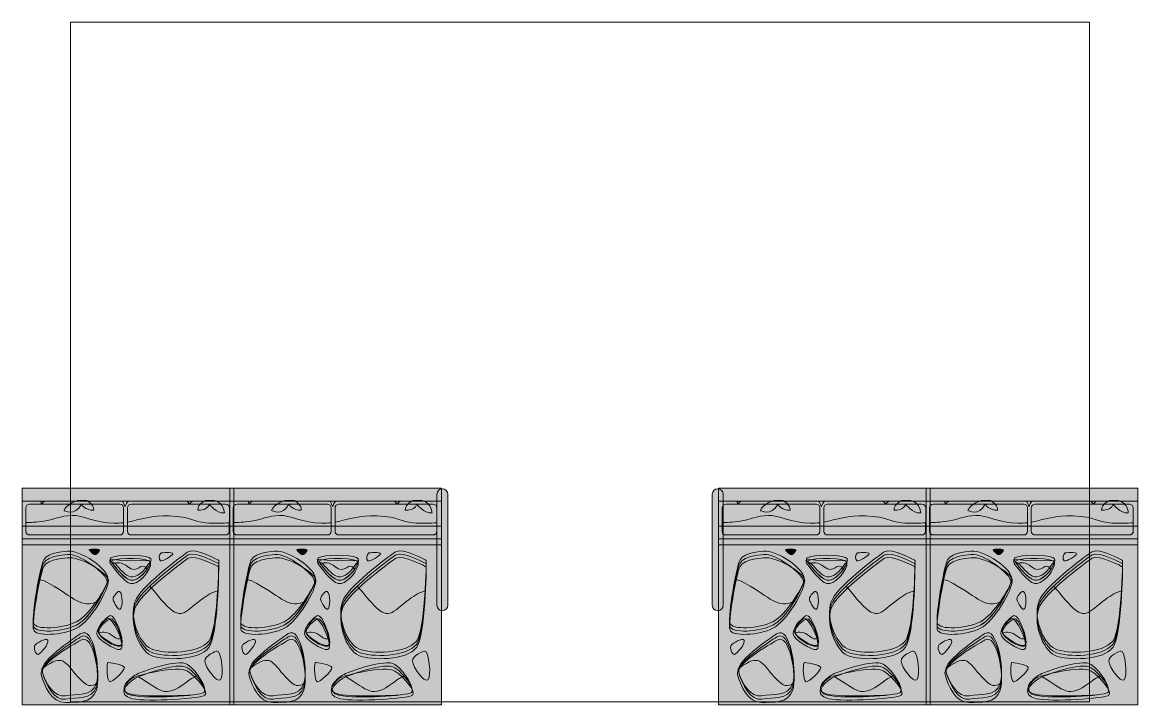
# Model space of a CAD drawing. Extents: x -606 to 215, y -858 to -356.
import ezdxf

# ---------------------------------------------------------------- set-up
doc = ezdxf.new("R2010")
doc.units = 0
doc.header["$MEASUREMENT"] = 0
doc.layers.add('OBJECTS', color=7, linetype='Continuous', lineweight=0)

# ---------------------------------------------------------------- blocks, each defined once
blk = doc.blocks.new('Block_3')
at = {"layer": 'OBJECTS', "transparency": 33554687}
h = blk.add_hatch(color=256, dxfattribs=at)
h.dxf.hatch_style = 2
h.set_gradient(color1=(255, 244, 74), color2=(94, 86, 94), rotation=222.1918646)
h.paths.add_polyline_path([(-605.791, -698.9219), (-450.1094, -698.9219), (-450.1094, -726.8008), (-605.791, -726.8008)])
h = blk.add_hatch(color=256, dxfattribs=at)
h.dxf.hatch_style = 2
h.set_gradient(color1=(170, 170, 170), color2=(94, 144, 171))
h.paths.add_polyline_path([(-605.791, -708.3164), (-450.1094, -708.3164), (-450.1094, -736.1953), (-605.791, -736.1953)])
h = blk.add_hatch(color=256, dxfattribs=at)
h.dxf.hatch_style = 2
h.set_gradient(color1=(170, 170, 170), color2=(94, 144, 171), rotation=243.3798438)
edge = h.paths.add_edge_path()
edge.add_spline(control_points=[(-479.4658, -708.3164), (-481.5112, -708.3164), (-482.4404, -710.3203), (-482.7612, -710.4004), (-483.2095, -710.5117), (-483.8564, -708.3164), (-485.2612, -708.3164), (-505.4937, -708.3164), (-526.2324, -708.3164), (-527.1602, -708.3164), (-528.8975, -708.3164), (-529.8252, -712.1367), (-530.1846, -712.2568), (-530.5347, -712.373), (-531.2227, -708.3164), (-532.8745, -708.3164), (-534.0308, -708.3164), (-567.499, -708.3164), (-588.5557, -708.3164), (-590.1475, -708.3164), (-591.3042, -710.3203), (-591.6245, -710.4004), (-592.0732, -710.5117), (-591.7383, -708.4678), (-592.9155, -708.3164), (-600.5645, -708.3164), (-605.791, -708.3164), (-605.791, -708.3164), (-605.791, -708.3164), (-605.791, -736.1953), (-605.791, -736.1953), (-605.791, -736.1953), (-450.1094, -736.1953), (-450.1094, -736.1953), (-450.1094, -736.1953), (-450.1094, -708.3164), (-450.1094, -708.3164), (-450.1094, -708.3164), (-462.8599, -708.3164), (-479.4658, -708.3164)], knot_values=[0, 0, 0, 0, 1, 1, 1, 2, 2, 2, 3, 3, 3, 4, 4, 4, 5, 5, 5, 6, 6, 6, 7, 7, 7, 8, 8, 8, 9, 9, 9, 10, 10, 10, 11, 11, 11, 12, 12, 12, 13, 13, 13, 13], degree=3, periodic=0)
at = {"layer": 'OBJECTS', "true_color": 0xcfdce3, "transparency": 33554687}
h = blk.add_hatch(color=254, dxfattribs=at)
h.dxf.hatch_style = 2
edge = h.paths.add_edge_path()
edge.add_spline(control_points=[(-479.4658, -708.3164), (-481.5112, -708.3164), (-482.4404, -710.3203), (-482.7612, -710.4004), (-483.2095, -710.5117), (-483.8564, -708.3164), (-485.2612, -708.3164), (-505.4937, -708.3164), (-526.2324, -708.3164), (-527.1602, -708.3164), (-528.8975, -708.3164), (-529.8252, -712.1367), (-530.1846, -712.2568), (-530.5347, -712.373), (-531.2227, -708.3164), (-532.8745, -708.3164), (-534.0308, -708.3164), (-567.499, -708.3164), (-588.5557, -708.3164), (-590.1475, -708.3164), (-591.3042, -710.3203), (-591.6245, -710.4004), (-592.0732, -710.5117), (-591.7383, -708.4678), (-592.9155, -708.3164), (-600.5645, -708.3164), (-605.791, -708.3164), (-605.791, -708.3164), (-605.791, -708.3164), (-605.791, -736.1953), (-605.791, -736.1953), (-605.791, -736.1953), (-450.1094, -736.1953), (-450.1094, -736.1953), (-450.1094, -736.1953), (-450.1094, -708.3164), (-450.1094, -708.3164), (-450.1094, -708.3164), (-462.8599, -708.3164), (-479.4658, -708.3164)], knot_values=[0, 0, 0, 0, 1, 1, 1, 2, 2, 2, 3, 3, 3, 4, 4, 4, 5, 5, 5, 6, 6, 6, 7, 7, 7, 8, 8, 8, 9, 9, 9, 10, 10, 10, 11, 11, 11, 12, 12, 12, 13, 13, 13, 13], degree=3, periodic=0)
at = {"layer": 'OBJECTS', "transparency": 33554687}
h = blk.add_hatch(color=256, dxfattribs=at)
h.dxf.hatch_style = 2
h.set_gradient(color1=(170, 170, 170), color2=(94, 144, 171), rotation=243.3798438)
edge = h.paths.add_edge_path()
edge.add_spline(control_points=[(-531.2456, -730.5869), (-531.2456, -732.0938), (-532.4673, -733.3145), (-533.9727, -733.3145), (-533.9727, -733.3145), (-600.5166, -733.3145), (-600.5166, -733.3145), (-602.0234, -733.3145), (-603.2441, -732.0938), (-603.2441, -730.5869), (-603.2441, -730.5869), (-603.2441, -713.3184), (-603.2441, -713.3184), (-603.2441, -711.8115), (-602.0234, -710.5908), (-600.5166, -710.5908), (-600.5166, -710.5908), (-533.9727, -710.5908), (-533.9727, -710.5908), (-532.4673, -710.5908), (-531.2456, -711.8115), (-531.2456, -713.3184), (-531.2456, -713.3184), (-531.2456, -730.5869), (-531.2456, -730.5869)], knot_values=[0, 0, 0, 0, 1, 1, 1, 2, 2, 2, 3, 3, 3, 4, 4, 4, 5, 5, 5, 6, 6, 6, 7, 7, 7, 8, 8, 8, 8], degree=3, periodic=0)
h = blk.add_hatch(color=256, dxfattribs=at)
h.dxf.hatch_style = 2
h.set_gradient(color1=(170, 170, 170), color2=(94, 144, 171), rotation=243.3798438)
edge = h.paths.add_edge_path()
edge.add_spline(control_points=[(-453.3677, -730.5869), (-453.3677, -732.0938), (-454.6396, -733.3145), (-456.2095, -733.3145), (-456.2095, -733.3145), (-525.5542, -733.3145), (-525.5542, -733.3145), (-527.1235, -733.3145), (-528.396, -732.0938), (-528.396, -730.5869), (-528.396, -730.5869), (-528.396, -713.3184), (-528.396, -713.3184), (-528.396, -711.8115), (-527.1235, -710.5908), (-525.5542, -710.5908), (-525.5542, -710.5908), (-456.2095, -710.5908), (-456.2095, -710.5908), (-454.6396, -710.5908), (-453.3677, -711.8115), (-453.3677, -713.3184), (-453.3677, -713.3184), (-453.3677, -730.5869), (-453.3677, -730.5869)], knot_values=[0, 0, 0, 0, 1, 1, 1, 2, 2, 2, 3, 3, 3, 4, 4, 4, 5, 5, 5, 6, 6, 6, 7, 7, 7, 8, 8, 8, 8], degree=3, periodic=0)
at = {"layer": 'OBJECTS', "transparency": 33554483}
h = blk.add_hatch(color=256, dxfattribs=at)
h.dxf.hatch_style = 2
h.set_gradient(color1=(170, 170, 170), color2=(94, 144, 171))
edge = h.paths.add_edge_path()
edge.add_spline(control_points=[(-569.1245, -718.9229), (-578.2158, -719.2256), (-582.6519, -722.0049), (-590.0337, -723.165), (-595.2861, -723.9912), (-600.3311, -724.127), (-603.2441, -724.1221), (-603.2441, -724.1221), (-603.2441, -730.5869), (-603.2441, -730.5869), (-603.2441, -732.0938), (-602.0234, -733.3145), (-600.5166, -733.3145), (-600.5166, -733.3145), (-533.9727, -733.3145), (-533.9727, -733.3145), (-532.4673, -733.3145), (-531.2456, -732.0938), (-531.2456, -730.5869), (-531.2456, -730.5869), (-531.2456, -724.2578), (-531.2456, -724.2578), (-533.4951, -724.5615), (-535.7964, -724.7344), (-538.2158, -724.6797), (-551.8521, -724.377), (-561.8555, -718.6807), (-569.1245, -718.9229)], knot_values=[0, 0, 0, 0, 1, 1, 1, 2, 2, 2, 3, 3, 3, 4, 4, 4, 5, 5, 5, 6, 6, 6, 7, 7, 7, 8, 8, 8, 9, 9, 9, 9], degree=3, periodic=0)
h = blk.add_hatch(color=256, dxfattribs=at)
h.dxf.hatch_style = 2
h.set_gradient(color1=(170, 170, 170), color2=(94, 144, 171))
edge = h.paths.add_edge_path()
edge.add_spline(control_points=[(-453.5654, -731.5723), (-453.5654, -731.5723), (-453.5654, -724.3604), (-453.5654, -724.3604), (-457.73, -724.6504), (-464.9165, -724.9805), (-470.9429, -724.377), (-480.0337, -723.4678), (-480.6401, -720.1348), (-497.6094, -719.2256), (-510.2871, -718.5459), (-519.0762, -722.0898), (-528.396, -723.8018), (-528.396, -723.8018), (-528.396, -730.5869), (-528.396, -730.5869), (-528.396, -732.0938), (-527.1235, -733.3145), (-525.5542, -733.3145), (-525.5542, -733.3145), (-456.2095, -733.3145), (-456.2095, -733.3145), (-455.0029, -733.3145), (-453.9785, -732.5898), (-453.5654, -731.5723)], knot_values=[0, 0, 0, 0, 1, 1, 1, 2, 2, 2, 3, 3, 3, 4, 4, 4, 5, 5, 5, 6, 6, 6, 7, 7, 7, 8, 8, 8, 8], degree=3, periodic=0)
at = {"layer": 'OBJECTS', "transparency": 33554687}
h = blk.add_hatch(color=256, dxfattribs=at)
h.dxf.hatch_style = 2
h.set_gradient(color1=(159, 54, 79), color2=(207, 101, 69), rotation=243.3798438)
h.paths.add_polyline_path([(-605.791, -858.1494), (-450.1094, -858.1494), (-450.1094, -736.1953), (-605.791, -736.1953)])
at = {"layer": 'OBJECTS', "true_color": 0xe05b42, "transparency": 33554687}
h = blk.add_hatch(color=13, dxfattribs=at)
h.dxf.hatch_style = 2
h.paths.add_polyline_path([(-605.791, -740.4385), (-450.1094, -740.4385), (-450.1094, -736.1953), (-605.791, -736.1953)])
at = {"layer": 'OBJECTS', "true_color": 0xff9a1a, "transparency": 33554687}
h = blk.add_hatch(color=30, dxfattribs=at)
h.dxf.hatch_style = 2
edge = h.paths.add_edge_path()
edge.add_spline(control_points=[(-572.1548, -745.2881), (-572.1548, -745.2881), (-587.0039, -745.5908), (-590.0337, -751.6514), (-593.064, -757.7129), (-598.8213, -792.5605), (-597.6094, -798.0156), (-596.3975, -803.4697), (-575.791, -802.2578), (-565.791, -797.1064), (-555.791, -791.9541), (-544.3716, -772.3945), (-542.9121, -767.1045), (-540.4883, -758.3164), (-564.8818, -743.7725), (-572.1548, -745.2881)], knot_values=[0, 0, 0, 0, 1, 1, 1, 2, 2, 2, 3, 3, 3, 4, 4, 4, 5, 5, 5, 5], degree=3, periodic=0)
at = {"layer": 'OBJECTS', "true_color": 0xe05b42, "transparency": 33554687}
h = blk.add_hatch(color=13, dxfattribs=at)
h.dxf.hatch_style = 2
edge = h.paths.add_edge_path()
edge.add_spline(control_points=[(-572.1548, -747.7119), (-572.1548, -747.7119), (-587.0039, -748.0146), (-590.0337, -754.0752), (-593.064, -760.1367), (-598.8213, -794.9844), (-597.6094, -800.4395), (-596.3975, -805.8936), (-575.791, -804.6816), (-565.791, -799.5303), (-555.791, -794.3779), (-543.9727, -773.166), (-543.3667, -767.7119), (-542.7612, -762.2568), (-564.8818, -746.1963), (-572.1548, -747.7119)], knot_values=[0, 0, 0, 0, 1, 1, 1, 2, 2, 2, 3, 3, 3, 4, 4, 4, 5, 5, 5, 5], degree=3, periodic=0)
at = {"layer": 'OBJECTS', "true_color": 0xff9a1a, "transparency": 33554534}
h = blk.add_hatch(color=30, dxfattribs=at)
h.dxf.hatch_style = 2
edge = h.paths.add_edge_path()
edge.add_spline(control_points=[(-556.5493, -744.3789), (-556.5493, -744.3789), (-552.9131, -748.6211), (-551.7002, -747.7119), (-550.4883, -746.8027), (-549.8818, -746.1973), (-548.9727, -744.6816), (-548.064, -743.166), (-555.9429, -743.4697), (-556.5493, -744.3789)], knot_values=[0, 0, 0, 0, 1, 1, 1, 2, 2, 2, 3, 3, 3, 3], degree=3, periodic=0)
at = {"layer": 'OBJECTS', "true_color": 0xff9a1a, "transparency": 33554687}
h = blk.add_hatch(color=30, dxfattribs=at)
h.dxf.hatch_style = 2
edge = h.paths.add_edge_path()
edge.add_spline(control_points=[(-483.6694, -745.5918), (-485.8862, -746.8955), (-515.4873, -768.623), (-521.8511, -780.1377), (-528.2148, -791.6514), (-520.0332, -813.166), (-510.9419, -817.1064), (-501.8511, -821.0459), (-475.4883, -820.7422), (-468.5186, -811.3486), (-461.5483, -801.9551), (-461.2456, -751.9551), (-461.2456, -751.9551), (-461.2456, -751.9551), (-478.5186, -742.5615), (-483.6694, -745.5918)], knot_values=[0, 0, 0, 0, 1, 1, 1, 2, 2, 2, 3, 3, 3, 4, 4, 4, 5, 5, 5, 5], degree=3, periodic=0)
at = {"layer": 'OBJECTS', "true_color": 0xe05b42, "transparency": 33554687}
h = blk.add_hatch(color=13, dxfattribs=at)
h.dxf.hatch_style = 2
edge = h.paths.add_edge_path()
edge.add_spline(control_points=[(-483.6694, -748.0156), (-485.8862, -749.3184), (-515.4873, -771.0459), (-521.8511, -782.5605), (-528.2148, -794.0752), (-520.0332, -815.5898), (-510.9419, -819.5303), (-501.8511, -823.4697), (-475.4883, -823.166), (-468.5186, -813.7725), (-461.5483, -804.3789), (-461.2456, -754.3789), (-461.2456, -754.3789), (-461.2456, -754.3789), (-478.5186, -744.9854), (-483.6694, -748.0156)], knot_values=[0, 0, 0, 0, 1, 1, 1, 2, 2, 2, 3, 3, 3, 4, 4, 4, 5, 5, 5, 5], degree=3, periodic=0)
at = {"layer": 'OBJECTS', "true_color": 0xff9a1a, "transparency": 33554534}
h = blk.add_hatch(color=30, dxfattribs=at)
h.dxf.hatch_style = 2
edge = h.paths.add_edge_path()
edge.add_spline(control_points=[(-503.5186, -746.499), (-503.5186, -746.499), (-494.7305, -745.5908), (-495.0337, -747.1055), (-495.3364, -748.6201), (-502.6094, -753.165), (-504.125, -752.2568), (-505.6392, -751.3477), (-505.0337, -747.4082), (-503.5186, -746.499)], knot_values=[0, 0, 0, 0, 1, 1, 1, 2, 2, 2, 3, 3, 3, 3], degree=3, periodic=0)
at = {"layer": 'OBJECTS', "true_color": 0x8b1d1a, "transparency": 33554687}
h = blk.add_hatch(color=26, dxfattribs=at)
h.dxf.hatch_style = 2
edge = h.paths.add_edge_path()
edge.add_spline(control_points=[(-572.1548, -750.1377), (-572.1548, -750.1377), (-587.0039, -750.4404), (-590.0337, -756.501), (-593.064, -762.5615), (-598.8213, -797.4102), (-597.6094, -802.8643), (-596.3975, -808.3193), (-575.791, -807.1074), (-565.791, -801.9551), (-555.791, -796.8037), (-542.1548, -773.9229), (-542.4575, -766.3477), (-542.6768, -760.8633), (-564.8818, -748.6221), (-572.1548, -750.1377)], knot_values=[0, 0, 0, 0, 1, 1, 1, 2, 2, 2, 3, 3, 3, 4, 4, 4, 5, 5, 5, 5], degree=3, periodic=0)
h = blk.add_hatch(color=26, dxfattribs=at)
h.dxf.hatch_style = 2
edge = h.paths.add_edge_path()
edge.add_spline(control_points=[(-511.9658, -752.332), (-511.9658, -752.332), (-534.3521, -751.7637), (-534.3521, -751.7637), (-534.3521, -751.7637), (-541.0566, -751.1953), (-541.0566, -751.1953), (-541.0566, -751.1953), (-541.0566, -751.1953), (-541.0566, -751.1953), (-541.0566, -751.1953), (-541.8521, -752.332), (-541.0566, -754.1504), (-539.5356, -756.2676), (-531.0039, -768.1064), (-526.0947, -768.9258), (-520.6401, -769.835), (-513.3667, -762.2588), (-511.5493, -755.8945), (-511.5493, -755.8945), (-510.8291, -753.6953), (-511.9658, -752.332)], knot_values=[0, 0, 0, 0, 1, 1, 1, 2, 2, 2, 3, 3, 3, 4, 4, 4, 5, 5, 5, 6, 6, 6, 7, 7, 7, 7], degree=3, periodic=0)
at = {"layer": 'OBJECTS', "true_color": 0xff9a1a, "transparency": 33554687}
h = blk.add_hatch(color=30, dxfattribs=at)
h.dxf.hatch_style = 2
edge = h.paths.add_edge_path()
edge.add_spline(control_points=[(-512.5337, -749.832), (-512.5337, -749.832), (-512.5674, -749.833), (-512.5674, -749.833), (-517.2188, -747.6719), (-536.2109, -747.5303), (-540.6401, -750.1367), (-540.6401, -750.1367), (-541.7012, -751.1973), (-540.6401, -752.5596), (-540.2808, -753.0215), (-538.9443, -753.7451), (-537.3188, -754.5), (-534.1743, -758.3779), (-529.4487, -763.5166), (-526.0947, -764.0762), (-521.5981, -764.8252), (-515.8735, -759.8086), (-512.9805, -754.458), (-512.9805, -754.458), (-511.5493, -753.4688), (-511.5493, -753.4688), (-511.5493, -753.4688), (-509.9199, -750.9678), (-512.5337, -749.832)], knot_values=[0, 0, 0, 0, 1, 1, 1, 2, 2, 2, 3, 3, 3, 4, 4, 4, 5, 5, 5, 6, 6, 6, 7, 7, 7, 8, 8, 8, 8], degree=3, periodic=0)
at = {"layer": 'OBJECTS', "true_color": 0xe05b42, "transparency": 33554687}
h = blk.add_hatch(color=13, dxfattribs=at)
h.dxf.hatch_style = 2
edge = h.paths.add_edge_path()
edge.add_spline(control_points=[(-540.6401, -752.5596), (-540.6401, -752.5596), (-531.5493, -765.5908), (-526.0947, -766.5), (-520.6401, -767.4092), (-513.3667, -759.834), (-511.5493, -753.4688), (-510.6191, -750.2119), (-535.4883, -749.5293), (-540.6401, -752.5596)], knot_values=[0, 0, 0, 0, 1, 1, 1, 2, 2, 2, 3, 3, 3, 3], degree=3, periodic=0)
at = {"layer": 'OBJECTS', "transparency": 33554687}
h = blk.add_hatch(color=256, dxfattribs=at)
h.dxf.hatch_style = 2
h.set_gradient(color1=(159, 54, 79), color2=(207, 101, 69), rotation=243.3798438)
edge = h.paths.add_edge_path()
edge.add_spline(control_points=[(-513.8726, -758.3926), (-518.2974, -751.7813), (-521.0522, -762.918), (-528.2158, -756.6504), (-532.208, -753.1563), (-536.3354, -753.3633), (-539.3989, -754.2588), (-536.7261, -757.8184), (-530.3203, -765.7959), (-526.0947, -766.5), (-522.0254, -767.1787), (-516.9463, -763.1338), (-513.8726, -758.3926)], knot_values=[0, 0, 0, 0, 1, 1, 1, 2, 2, 2, 3, 3, 3, 4, 4, 4, 4], degree=3, periodic=0)
at = {"layer": 'OBJECTS', "true_color": 0x8b1d1a, "transparency": 33554687}
h = blk.add_hatch(color=26, dxfattribs=at)
h.dxf.hatch_style = 2
edge = h.paths.add_edge_path()
edge.add_spline(control_points=[(-483.6694, -750.4404), (-485.8862, -751.7441), (-515.4873, -773.4717), (-521.8511, -784.9863), (-528.2148, -796.501), (-520.0332, -818.0156), (-510.9419, -821.9551), (-501.8511, -825.8955), (-475.4883, -825.5918), (-468.5186, -816.1982), (-461.5483, -806.8047), (-461.2456, -756.8047), (-461.2456, -756.8047), (-461.2456, -756.8047), (-478.5186, -747.4111), (-483.6694, -750.4404)], knot_values=[0, 0, 0, 0, 1, 1, 1, 2, 2, 2, 3, 3, 3, 4, 4, 4, 5, 5, 5, 5], degree=3, periodic=0)
at = {"layer": 'OBJECTS', "transparency": 33554687}
h = blk.add_hatch(color=256, dxfattribs=at)
h.dxf.hatch_style = 2
h.set_gradient(color1=(159, 54, 79), color2=(207, 101, 69), rotation=243.3798438)
edge = h.paths.add_edge_path()
edge.add_spline(control_points=[(-565.791, -799.5303), (-560.4146, -796.7598), (-554.5151, -789.3486), (-550.1128, -782.2393), (-562.332, -787.6367), (-567.7495, -779.3975), (-585.9429, -768.9229), (-588.5034, -767.4482), (-590.9536, -766.5088), (-593.2886, -765.9932), (-595.9253, -778.6484), (-598.4517, -796.6465), (-597.6094, -800.4395), (-596.3975, -805.8936), (-575.791, -804.6816), (-565.791, -799.5303)], knot_values=[0, 0, 0, 0, 1, 1, 1, 2, 2, 2, 3, 3, 3, 4, 4, 4, 5, 5, 5, 5], degree=3, periodic=0)
h = blk.add_hatch(color=256, dxfattribs=at)
h.dxf.hatch_style = 2
h.set_gradient(color1=(159, 54, 79), color2=(207, 101, 69), rotation=243.3798438)
edge = h.paths.add_edge_path()
edge.add_spline(control_points=[(-468.5186, -813.7725), (-464.501, -808.3594), (-462.6992, -789.4619), (-461.8931, -774.418), (-465.6118, -775.3447), (-469.604, -777.502), (-473.8975, -780.7412), (-486.8521, -790.5137), (-488.8975, -797.1045), (-501.625, -783.0137), (-506.1196, -778.0371), (-509.1123, -773.7764), (-512.0039, -771.0176), (-516.3823, -775.2207), (-520.0498, -779.2998), (-521.8511, -782.5605), (-528.2148, -794.0752), (-520.0332, -815.5898), (-510.9419, -819.5303), (-501.8511, -823.4697), (-475.4883, -823.166), (-468.5186, -813.7725)], knot_values=[0, 0, 0, 0, 1, 1, 1, 2, 2, 2, 3, 3, 3, 4, 4, 4, 5, 5, 5, 6, 6, 6, 7, 7, 7, 7], degree=3, periodic=0)
at = {"layer": 'OBJECTS', "true_color": 0xff9a1a, "transparency": 33554534}
h = blk.add_hatch(color=30, dxfattribs=at)
h.dxf.hatch_style = 2
edge = h.paths.add_edge_path()
edge.add_spline(control_points=[(-535.2612, -774.832), (-535.2612, -774.832), (-540.2612, -778.9229), (-538.6699, -781.877), (-537.0791, -784.832), (-534.8066, -789.832), (-533.2158, -787.1045), (-531.6245, -784.377), (-532.0791, -773.6953), (-535.2612, -774.832)], knot_values=[0, 0, 0, 0, 1, 1, 1, 2, 2, 2, 3, 3, 3, 3], degree=3, periodic=0)
at = {"layer": 'OBJECTS', "true_color": 0x8b1d1a, "transparency": 33554687}
h = blk.add_hatch(color=26, dxfattribs=at)
h.dxf.hatch_style = 2
edge = h.paths.add_edge_path()
edge.add_spline(control_points=[(-543.2158, -794.7568), (-544.0547, -795.1064), (-553.7456, -803.165), (-550.1094, -808.0137), (-546.4727, -812.8623), (-534.4053, -819.9316), (-532.7603, -816.8037), (-530.4883, -812.4834), (-539.5791, -793.2412), (-543.2158, -794.7568)], knot_values=[0, 0, 0, 0, 1, 1, 1, 2, 2, 2, 3, 3, 3, 3], degree=3, periodic=0)
at = {"layer": 'OBJECTS', "true_color": 0xff9a1a, "transparency": 33554687}
h = blk.add_hatch(color=30, dxfattribs=at)
h.dxf.hatch_style = 2
edge = h.paths.add_edge_path()
edge.add_spline(control_points=[(-541.2456, -792.5605), (-542.0845, -792.9111), (-552.9883, -800.9678), (-549.3521, -805.8164), (-545.7158, -810.665), (-534.3521, -816.877), (-532.5337, -813.8477), (-530.7158, -810.8174), (-537.6094, -791.0459), (-541.2456, -792.5605)], knot_values=[0, 0, 0, 0, 1, 1, 1, 2, 2, 2, 3, 3, 3, 3], degree=3, periodic=0)
at = {"layer": 'OBJECTS', "true_color": 0xe05b42, "transparency": 33554687}
h = blk.add_hatch(color=13, dxfattribs=at)
h.dxf.hatch_style = 2
edge = h.paths.add_edge_path()
edge.add_spline(control_points=[(-541.2456, -794.9844), (-542.0845, -795.334), (-552.4565, -801.9541), (-548.8203, -806.8027), (-545.1836, -811.6514), (-534.5781, -817.4082), (-532.7603, -814.3779), (-530.9419, -811.3486), (-537.6094, -793.4688), (-541.2456, -794.9844)], knot_values=[0, 0, 0, 0, 1, 1, 1, 2, 2, 2, 3, 3, 3, 3], degree=3, periodic=0)
at = {"layer": 'OBJECTS', "true_color": 0xff9a1a, "transparency": 33554687}
h = blk.add_hatch(color=30, dxfattribs=at)
h.dxf.hatch_style = 2
edge = h.paths.add_edge_path()
edge.add_spline(control_points=[(-562.7612, -805.8945), (-562.7612, -805.8945), (-593.6328, -825.5889), (-591.2456, -833.7705), (-588.8594, -841.9531), (-582.1548, -853.4697), (-573.9727, -851.6514), (-565.791, -849.834), (-554.5791, -852.8633), (-551.2456, -842.5605), (-547.9121, -832.2578), (-553.6699, -799.835), (-562.7612, -805.8945)], knot_values=[0, 0, 0, 0, 1, 1, 1, 2, 2, 2, 3, 3, 3, 4, 4, 4, 4], degree=3, periodic=0)
at = {"layer": 'OBJECTS', "true_color": 0xe05b42, "transparency": 33554687}
h = blk.add_hatch(color=13, dxfattribs=at)
h.dxf.hatch_style = 2
edge = h.paths.add_edge_path()
edge.add_spline(control_points=[(-562.7612, -808.3184), (-562.7612, -808.3184), (-593.3291, -826.5), (-590.9429, -834.6816), (-588.5557, -842.8633), (-582.1548, -855.8936), (-573.9727, -854.0752), (-565.791, -852.2568), (-554.5791, -855.2871), (-551.2456, -844.9844), (-547.9121, -834.6816), (-553.6699, -802.2578), (-562.7612, -808.3184)], knot_values=[0, 0, 0, 0, 1, 1, 1, 2, 2, 2, 3, 3, 3, 4, 4, 4, 4], degree=3, periodic=0)
at = {"layer": 'OBJECTS', "true_color": 0x8b1d1a, "transparency": 33554559}
h = blk.add_hatch(color=26, dxfattribs=at)
h.dxf.hatch_style = 2
edge = h.paths.add_edge_path()
edge.add_spline(control_points=[(-596.1699, -813.9229), (-595.7378, -813.3955), (-588.4429, -808.4678), (-587.0791, -810.7412), (-585.7158, -813.0137), (-592.5337, -820.9678), (-594.1245, -821.1953), (-595.7158, -821.4229), (-598.2158, -816.4229), (-596.1699, -813.9229)], knot_values=[0, 0, 0, 0, 1, 1, 1, 2, 2, 2, 3, 3, 3, 3], degree=3, periodic=0)
at = {"layer": 'OBJECTS', "true_color": 0x8b1d1a, "transparency": 33554687}
h = blk.add_hatch(color=26, dxfattribs=at)
h.dxf.hatch_style = 2
edge = h.paths.add_edge_path()
edge.add_spline(control_points=[(-562.7612, -810.7432), (-562.7612, -810.7432), (-594.2383, -827.8613), (-591.8521, -836.0439), (-589.4648, -844.2256), (-584.4272, -856.9521), (-573.9727, -856.501), (-565.5991, -856.1387), (-554.5791, -857.7129), (-551.2456, -847.4102), (-547.9121, -837.1074), (-553.6699, -804.6836), (-562.7612, -810.7432)], knot_values=[0, 0, 0, 0, 1, 1, 1, 2, 2, 2, 3, 3, 3, 4, 4, 4, 4], degree=3, periodic=0)
at = {"layer": 'OBJECTS', "transparency": 33554687}
h = blk.add_hatch(color=256, dxfattribs=at)
h.dxf.hatch_style = 2
h.set_gradient(color1=(159, 54, 79), color2=(207, 101, 69), rotation=243.3798438)
edge = h.paths.add_edge_path()
edge.add_spline(control_points=[(-538.8975, -807.7861), (-542.6509, -804.502), (-546.5234, -804.4893), (-549.519, -805.2432), (-549.4175, -805.7764), (-549.1982, -806.2998), (-548.8203, -806.8027), (-545.1836, -811.6514), (-534.5781, -817.4082), (-532.7603, -814.3779), (-532.2817, -813.5801), (-532.3955, -811.749), (-532.8828, -809.5186), (-534.5376, -810.0313), (-536.4614, -809.917), (-538.8975, -807.7861)], knot_values=[0, 0, 0, 0, 1, 1, 1, 2, 2, 2, 3, 3, 3, 4, 4, 4, 5, 5, 5, 5], degree=3, periodic=0)
h = blk.add_hatch(color=256, dxfattribs=at)
h.dxf.hatch_style = 2
h.set_gradient(color1=(159, 54, 79), color2=(207, 101, 69), rotation=243.3798438)
edge = h.paths.add_edge_path()
edge.add_spline(control_points=[(-551.2456, -844.9844), (-550.981, -844.166), (-550.7744, -843.207), (-550.6216, -842.1396), (-555.04, -845.3438), (-557.999, -845.3232), (-564.8765, -837.709), (-574.6758, -826.8594), (-575.5024, -820.2441), (-590.2939, -830.9717), (-590.9844, -832.3389), (-591.2578, -833.5996), (-590.9429, -834.6816), (-588.5557, -842.8633), (-582.1548, -855.8936), (-573.9727, -854.0752), (-565.791, -852.2568), (-554.5791, -855.2871), (-551.2456, -844.9844)], knot_values=[0, 0, 0, 0, 1, 1, 1, 2, 2, 2, 3, 3, 3, 4, 4, 4, 5, 5, 5, 6, 6, 6, 6], degree=3, periodic=0)
at = {"layer": 'OBJECTS', "true_color": 0x8b1d1a, "transparency": 33554559}
h = blk.add_hatch(color=26, dxfattribs=at)
h.dxf.hatch_style = 2
edge = h.paths.add_edge_path()
edge.add_spline(control_points=[(-462.5337, -818.6953), (-463.2095, -818.7861), (-471.625, -821.877), (-471.3975, -826.1953), (-471.1704, -830.5137), (-462.7612, -842.1045), (-460.0337, -839.832), (-457.3066, -837.5586), (-459.125, -818.2412), (-462.5337, -818.6953)], knot_values=[0, 0, 0, 0, 1, 1, 1, 2, 2, 2, 3, 3, 3, 3], degree=3, periodic=0)
h = blk.add_hatch(color=26, dxfattribs=at)
h.dxf.hatch_style = 2
edge = h.paths.add_edge_path()
edge.add_spline(control_points=[(-542.8887, -827.1045), (-542.8887, -827.1045), (-530.8193, -828.5898), (-530.6338, -830.8184), (-530.4482, -833.0469), (-539.7329, -842.3301), (-541.5894, -841.2158), (-543.4453, -840.1016), (-544.0029, -830.2617), (-542.8887, -827.1045)], knot_values=[0, 0, 0, 0, 1, 1, 1, 2, 2, 2, 3, 3, 3, 3], degree=3, periodic=0)
at = {"layer": 'OBJECTS', "true_color": 0xff9a1a, "transparency": 33554687}
h = blk.add_hatch(color=30, dxfattribs=at)
h.dxf.hatch_style = 2
edge = h.paths.add_edge_path()
edge.add_spline(control_points=[(-520.6392, -835.2881), (-518.6064, -834.4326), (-491.5483, -823.7734), (-484.2754, -828.6221), (-477.0029, -833.4697), (-469.125, -846.8037), (-472.1548, -849.2275), (-475.1846, -851.6504), (-513.8213, -852.8623), (-525.6392, -850.4385), (-537.4575, -848.0137), (-526.3965, -837.7129), (-520.6392, -835.2881)], knot_values=[0, 0, 0, 0, 1, 1, 1, 2, 2, 2, 3, 3, 3, 4, 4, 4, 4], degree=3, periodic=0)
at = {"layer": 'OBJECTS', "true_color": 0xe05b42, "transparency": 33554687}
h = blk.add_hatch(color=13, dxfattribs=at)
h.dxf.hatch_style = 2
edge = h.paths.add_edge_path()
edge.add_spline(control_points=[(-520.6392, -837.7119), (-518.6064, -836.8555), (-491.5483, -826.1973), (-484.2754, -831.0449), (-477.0029, -835.8936), (-469.125, -846.8037), (-472.1548, -849.2275), (-475.1846, -851.6504), (-513.064, -853.7725), (-524.8818, -851.3477), (-536.7002, -848.9238), (-526.3965, -840.1367), (-520.6392, -837.7119)], knot_values=[0, 0, 0, 0, 1, 1, 1, 2, 2, 2, 3, 3, 3, 4, 4, 4, 4], degree=3, periodic=0)
at = {"layer": 'OBJECTS', "true_color": 0x8b1d1a, "transparency": 33554687}
h = blk.add_hatch(color=26, dxfattribs=at)
h.dxf.hatch_style = 2
edge = h.paths.add_edge_path()
edge.add_spline(control_points=[(-523.5186, -837.8613), (-521.4854, -837.0059), (-491.5483, -828.623), (-484.2754, -833.4707), (-477.0029, -838.3193), (-468.3677, -848.7715), (-471.3975, -851.1953), (-474.4277, -853.6191), (-513.064, -856.1982), (-524.8818, -853.7734), (-536.7002, -851.3486), (-529.2754, -840.2861), (-523.5186, -837.8613)], knot_values=[0, 0, 0, 0, 1, 1, 1, 2, 2, 2, 3, 3, 3, 4, 4, 4, 4], degree=3, periodic=0)
at = {"layer": 'OBJECTS', "transparency": 33554687}
h = blk.add_hatch(color=256, dxfattribs=at)
h.dxf.hatch_style = 2
h.set_gradient(color1=(159, 54, 79), color2=(207, 101, 69), rotation=243.3798438)
edge = h.paths.add_edge_path()
edge.add_spline(control_points=[(-472.1548, -849.2275), (-470.0703, -847.5596), (-473.1489, -841.875), (-477.6411, -836.9131), (-479.834, -837.9688), (-482.4443, -839.6543), (-485.6855, -842.1025), (-501.377, -853.959), (-504.1299, -847.3223), (-520.3516, -837.5938), (-520.4731, -837.6426), (-520.5718, -837.6836), (-520.6392, -837.7119), (-526.3965, -840.1367), (-536.7002, -848.9238), (-524.8818, -851.3477), (-513.064, -853.7725), (-475.1846, -851.6504), (-472.1548, -849.2275)], knot_values=[0, 0, 0, 0, 1, 1, 1, 2, 2, 2, 3, 3, 3, 4, 4, 4, 5, 5, 5, 6, 6, 6, 6], degree=3, periodic=0)
at = {"layer": 'OBJECTS'}
for points in [[(-605.791, -698.9219), (-450.1094, -698.9219), (-450.1094, -726.8008), (-605.791, -726.8008)], [(-605.791, -708.3164), (-450.1094, -708.3164), (-450.1094, -736.1953), (-605.791, -736.1953)], [(-605.791, -858.1494), (-450.1094, -858.1494), (-450.1094, -736.1953), (-605.791, -736.1953)], [(-605.791, -740.4385), (-450.1094, -740.4385), (-450.1094, -736.1953), (-605.791, -736.1953)]]:
    blk.add_lwpolyline(points, close=True, dxfattribs=at)
for points, knots in [([(-479.4658, -708.3164), (-481.5112, -708.3164), (-482.4404, -710.3203), (-482.7612, -710.4004), (-483.2095, -710.5117), (-483.8564, -708.3164), (-485.2612, -708.3164), (-505.4937, -708.3164), (-526.2324, -708.3164), (-527.1602, -708.3164), (-528.8975, -708.3164), (-529.8252, -712.1367), (-530.1846, -712.2568), (-530.5347, -712.373), (-531.2227, -708.3164), (-532.8745, -708.3164), (-534.0308, -708.3164), (-567.499, -708.3164), (-588.5557, -708.3164), (-590.1475, -708.3164), (-591.3042, -710.3203), (-591.6245, -710.4004), (-592.0732, -710.5117), (-591.7383, -708.4678), (-592.9155, -708.3164), (-600.5645, -708.3164), (-605.791, -708.3164), (-605.791, -708.3164), (-605.791, -708.3164), (-605.791, -736.1953), (-605.791, -736.1953), (-605.791, -736.1953), (-450.1094, -736.1953), (-450.1094, -736.1953), (-450.1094, -736.1953), (-450.1094, -708.3164), (-450.1094, -708.3164), (-450.1094, -708.3164), (-462.8599, -708.3164), (-479.4658, -708.3164)], [0, 0, 0, 0, 1, 1, 1, 2, 2, 2, 3, 3, 3, 4, 4, 4, 5, 5, 5, 6, 6, 6, 7, 7, 7, 8, 8, 8, 9, 9, 9, 10, 10, 10, 11, 11, 11, 12, 12, 12, 13, 13, 13, 13]), ([(-479.4658, -708.3164), (-481.5112, -708.3164), (-482.4404, -710.3203), (-482.7612, -710.4004), (-483.2095, -710.5117), (-483.8564, -708.3164), (-485.2612, -708.3164), (-505.4937, -708.3164), (-526.2324, -708.3164), (-527.1602, -708.3164), (-528.8975, -708.3164), (-529.8252, -712.1367), (-530.1846, -712.2568), (-530.5347, -712.373), (-531.2227, -708.3164), (-532.8745, -708.3164), (-534.0308, -708.3164), (-567.499, -708.3164), (-588.5557, -708.3164), (-590.1475, -708.3164), (-591.3042, -710.3203), (-591.6245, -710.4004), (-592.0732, -710.5117), (-591.7383, -708.4678), (-592.9155, -708.3164), (-600.5645, -708.3164), (-605.791, -708.3164), (-605.791, -708.3164), (-605.791, -708.3164), (-605.791, -736.1953), (-605.791, -736.1953), (-605.791, -736.1953), (-450.1094, -736.1953), (-450.1094, -736.1953), (-450.1094, -736.1953), (-450.1094, -708.3164), (-450.1094, -708.3164), (-450.1094, -708.3164), (-462.8599, -708.3164), (-479.4658, -708.3164)], [0, 0, 0, 0, 1, 1, 1, 2, 2, 2, 3, 3, 3, 4, 4, 4, 5, 5, 5, 6, 6, 6, 7, 7, 7, 8, 8, 8, 9, 9, 9, 10, 10, 10, 11, 11, 11, 12, 12, 12, 13, 13, 13, 13]), ([(-531.2456, -730.5869), (-531.2456, -732.0938), (-532.4673, -733.3145), (-533.9727, -733.3145), (-533.9727, -733.3145), (-600.5166, -733.3145), (-600.5166, -733.3145), (-602.0234, -733.3145), (-603.2441, -732.0938), (-603.2441, -730.5869), (-603.2441, -730.5869), (-603.2441, -713.3184), (-603.2441, -713.3184), (-603.2441, -711.8115), (-602.0234, -710.5908), (-600.5166, -710.5908), (-600.5166, -710.5908), (-533.9727, -710.5908), (-533.9727, -710.5908), (-532.4673, -710.5908), (-531.2456, -711.8115), (-531.2456, -713.3184), (-531.2456, -713.3184), (-531.2456, -730.5869), (-531.2456, -730.5869)], [0, 0, 0, 0, 1, 1, 1, 2, 2, 2, 3, 3, 3, 4, 4, 4, 5, 5, 5, 6, 6, 6, 7, 7, 7, 8, 8, 8, 8]), ([(-453.3677, -730.5869), (-453.3677, -732.0938), (-454.6396, -733.3145), (-456.2095, -733.3145), (-456.2095, -733.3145), (-525.5542, -733.3145), (-525.5542, -733.3145), (-527.1235, -733.3145), (-528.396, -732.0938), (-528.396, -730.5869), (-528.396, -730.5869), (-528.396, -713.3184), (-528.396, -713.3184), (-528.396, -711.8115), (-527.1235, -710.5908), (-525.5542, -710.5908), (-525.5542, -710.5908), (-456.2095, -710.5908), (-456.2095, -710.5908), (-454.6396, -710.5908), (-453.3677, -711.8115), (-453.3677, -713.3184), (-453.3677, -713.3184), (-453.3677, -730.5869), (-453.3677, -730.5869)], [0, 0, 0, 0, 1, 1, 1, 2, 2, 2, 3, 3, 3, 4, 4, 4, 5, 5, 5, 6, 6, 6, 7, 7, 7, 8, 8, 8, 8]), ([(-569.1245, -718.9229), (-578.2158, -719.2256), (-582.6519, -722.0049), (-590.0337, -723.165), (-595.2861, -723.9912), (-600.3311, -724.127), (-603.2441, -724.1221), (-603.2441, -724.1221), (-603.2441, -730.5869), (-603.2441, -730.5869), (-603.2441, -732.0938), (-602.0234, -733.3145), (-600.5166, -733.3145), (-600.5166, -733.3145), (-533.9727, -733.3145), (-533.9727, -733.3145), (-532.4673, -733.3145), (-531.2456, -732.0938), (-531.2456, -730.5869), (-531.2456, -730.5869), (-531.2456, -724.2578), (-531.2456, -724.2578), (-533.4951, -724.5615), (-535.7964, -724.7344), (-538.2158, -724.6797), (-551.8521, -724.377), (-561.8555, -718.6807), (-569.1245, -718.9229)], [0, 0, 0, 0, 1, 1, 1, 2, 2, 2, 3, 3, 3, 4, 4, 4, 5, 5, 5, 6, 6, 6, 7, 7, 7, 8, 8, 8, 9, 9, 9, 9]), ([(-453.5654, -731.5723), (-453.5654, -731.5723), (-453.5654, -724.3604), (-453.5654, -724.3604), (-457.73, -724.6504), (-464.9165, -724.9805), (-470.9429, -724.377), (-480.0337, -723.4678), (-480.6401, -720.1348), (-497.6094, -719.2256), (-510.2871, -718.5459), (-519.0762, -722.0898), (-528.396, -723.8018), (-528.396, -723.8018), (-528.396, -730.5869), (-528.396, -730.5869), (-528.396, -732.0938), (-527.1235, -733.3145), (-525.5542, -733.3145), (-525.5542, -733.3145), (-456.2095, -733.3145), (-456.2095, -733.3145), (-455.0029, -733.3145), (-453.9785, -732.5898), (-453.5654, -731.5723)], [0, 0, 0, 0, 1, 1, 1, 2, 2, 2, 3, 3, 3, 4, 4, 4, 5, 5, 5, 6, 6, 6, 7, 7, 7, 8, 8, 8, 8]), ([(-572.1548, -745.2881), (-572.1548, -745.2881), (-587.0039, -745.5908), (-590.0337, -751.6514), (-593.064, -757.7129), (-598.8213, -792.5605), (-597.6094, -798.0156), (-596.3975, -803.4697), (-575.791, -802.2578), (-565.791, -797.1064), (-555.791, -791.9541), (-544.3716, -772.3945), (-542.9121, -767.1045), (-540.4883, -758.3164), (-564.8818, -743.7725), (-572.1548, -745.2881)], [0, 0, 0, 0, 1, 1, 1, 2, 2, 2, 3, 3, 3, 4, 4, 4, 5, 5, 5, 5]), ([(-572.1548, -747.7119), (-572.1548, -747.7119), (-587.0039, -748.0146), (-590.0337, -754.0752), (-593.064, -760.1367), (-598.8213, -794.9844), (-597.6094, -800.4395), (-596.3975, -805.8936), (-575.791, -804.6816), (-565.791, -799.5303), (-555.791, -794.3779), (-543.9727, -773.166), (-543.3667, -767.7119), (-542.7612, -762.2568), (-564.8818, -746.1963), (-572.1548, -747.7119)], [0, 0, 0, 0, 1, 1, 1, 2, 2, 2, 3, 3, 3, 4, 4, 4, 5, 5, 5, 5]), ([(-556.5493, -744.3789), (-556.5493, -744.3789), (-552.9131, -748.6211), (-551.7002, -747.7119), (-550.4883, -746.8027), (-549.8818, -746.1973), (-548.9727, -744.6816), (-548.064, -743.166), (-555.9429, -743.4697), (-556.5493, -744.3789)], [0, 0, 0, 0, 1, 1, 1, 2, 2, 2, 3, 3, 3, 3]), ([(-483.6694, -745.5918), (-485.8862, -746.8955), (-515.4873, -768.623), (-521.8511, -780.1377), (-528.2148, -791.6514), (-520.0332, -813.166), (-510.9419, -817.1064), (-501.8511, -821.0459), (-475.4883, -820.7422), (-468.5186, -811.3486), (-461.5483, -801.9551), (-461.2456, -751.9551), (-461.2456, -751.9551), (-461.2456, -751.9551), (-478.5186, -742.5615), (-483.6694, -745.5918)], [0, 0, 0, 0, 1, 1, 1, 2, 2, 2, 3, 3, 3, 4, 4, 4, 5, 5, 5, 5]), ([(-483.6694, -748.0156), (-485.8862, -749.3184), (-515.4873, -771.0459), (-521.8511, -782.5605), (-528.2148, -794.0752), (-520.0332, -815.5898), (-510.9419, -819.5303), (-501.8511, -823.4697), (-475.4883, -823.166), (-468.5186, -813.7725), (-461.5483, -804.3789), (-461.2456, -754.3789), (-461.2456, -754.3789), (-461.2456, -754.3789), (-478.5186, -744.9854), (-483.6694, -748.0156)], [0, 0, 0, 0, 1, 1, 1, 2, 2, 2, 3, 3, 3, 4, 4, 4, 5, 5, 5, 5]), ([(-503.5186, -746.499), (-503.5186, -746.499), (-494.7305, -745.5908), (-495.0337, -747.1055), (-495.3364, -748.6201), (-502.6094, -753.165), (-504.125, -752.2568), (-505.6392, -751.3477), (-505.0337, -747.4082), (-503.5186, -746.499)], [0, 0, 0, 0, 1, 1, 1, 2, 2, 2, 3, 3, 3, 3]), ([(-572.1548, -750.1377), (-572.1548, -750.1377), (-587.0039, -750.4404), (-590.0337, -756.501), (-593.064, -762.5615), (-598.8213, -797.4102), (-597.6094, -802.8643), (-596.3975, -808.3193), (-575.791, -807.1074), (-565.791, -801.9551), (-555.791, -796.8037), (-542.1548, -773.9229), (-542.4575, -766.3477), (-542.6768, -760.8633), (-564.8818, -748.6221), (-572.1548, -750.1377)], [0, 0, 0, 0, 1, 1, 1, 2, 2, 2, 3, 3, 3, 4, 4, 4, 5, 5, 5, 5]), ([(-511.9658, -752.332), (-511.9658, -752.332), (-534.3521, -751.7637), (-534.3521, -751.7637), (-534.3521, -751.7637), (-541.0566, -751.1953), (-541.0566, -751.1953), (-541.0566, -751.1953), (-541.0566, -751.1953), (-541.0566, -751.1953), (-541.0566, -751.1953), (-541.8521, -752.332), (-541.0566, -754.1504), (-539.5356, -756.2676), (-531.0039, -768.1064), (-526.0947, -768.9258), (-520.6401, -769.835), (-513.3667, -762.2588), (-511.5493, -755.8945), (-511.5493, -755.8945), (-510.8291, -753.6953), (-511.9658, -752.332)], [0, 0, 0, 0, 1, 1, 1, 2, 2, 2, 3, 3, 3, 4, 4, 4, 5, 5, 5, 6, 6, 6, 7, 7, 7, 7]), ([(-512.5337, -749.832), (-512.5337, -749.832), (-512.5674, -749.833), (-512.5674, -749.833), (-517.2188, -747.6719), (-536.2109, -747.5303), (-540.6401, -750.1367), (-540.6401, -750.1367), (-541.7012, -751.1973), (-540.6401, -752.5596), (-540.2808, -753.0215), (-538.9443, -753.7451), (-537.3188, -754.5), (-534.1743, -758.3779), (-529.4487, -763.5166), (-526.0947, -764.0762), (-521.5981, -764.8252), (-515.8735, -759.8086), (-512.9805, -754.458), (-512.9805, -754.458), (-511.5493, -753.4688), (-511.5493, -753.4688), (-511.5493, -753.4688), (-509.9199, -750.9678), (-512.5337, -749.832)], [0, 0, 0, 0, 1, 1, 1, 2, 2, 2, 3, 3, 3, 4, 4, 4, 5, 5, 5, 6, 6, 6, 7, 7, 7, 8, 8, 8, 8]), ([(-540.6401, -752.5596), (-540.6401, -752.5596), (-531.5493, -765.5908), (-526.0947, -766.5), (-520.6401, -767.4092), (-513.3667, -759.834), (-511.5493, -753.4688), (-510.6191, -750.2119), (-535.4883, -749.5293), (-540.6401, -752.5596)], [0, 0, 0, 0, 1, 1, 1, 2, 2, 2, 3, 3, 3, 3]), ([(-513.8726, -758.3926), (-518.2974, -751.7813), (-521.0522, -762.918), (-528.2158, -756.6504), (-532.208, -753.1563), (-536.3354, -753.3633), (-539.3989, -754.2588), (-536.7261, -757.8184), (-530.3203, -765.7959), (-526.0947, -766.5), (-522.0254, -767.1787), (-516.9463, -763.1338), (-513.8726, -758.3926)], [0, 0, 0, 0, 1, 1, 1, 2, 2, 2, 3, 3, 3, 4, 4, 4, 4]), ([(-483.6694, -750.4404), (-485.8862, -751.7441), (-515.4873, -773.4717), (-521.8511, -784.9863), (-528.2148, -796.501), (-520.0332, -818.0156), (-510.9419, -821.9551), (-501.8511, -825.8955), (-475.4883, -825.5918), (-468.5186, -816.1982), (-461.5483, -806.8047), (-461.2456, -756.8047), (-461.2456, -756.8047), (-461.2456, -756.8047), (-478.5186, -747.4111), (-483.6694, -750.4404)], [0, 0, 0, 0, 1, 1, 1, 2, 2, 2, 3, 3, 3, 4, 4, 4, 5, 5, 5, 5]), ([(-565.791, -799.5303), (-560.4146, -796.7598), (-554.5151, -789.3486), (-550.1128, -782.2393), (-562.332, -787.6367), (-567.7495, -779.3975), (-585.9429, -768.9229), (-588.5034, -767.4482), (-590.9536, -766.5088), (-593.2886, -765.9932), (-595.9253, -778.6484), (-598.4517, -796.6465), (-597.6094, -800.4395), (-596.3975, -805.8936), (-575.791, -804.6816), (-565.791, -799.5303)], [0, 0, 0, 0, 1, 1, 1, 2, 2, 2, 3, 3, 3, 4, 4, 4, 5, 5, 5, 5]), ([(-468.5186, -813.7725), (-464.501, -808.3594), (-462.6992, -789.4619), (-461.8931, -774.418), (-465.6118, -775.3447), (-469.604, -777.502), (-473.8975, -780.7412), (-486.8521, -790.5137), (-488.8975, -797.1045), (-501.625, -783.0137), (-506.1196, -778.0371), (-509.1123, -773.7764), (-512.0039, -771.0176), (-516.3823, -775.2207), (-520.0498, -779.2998), (-521.8511, -782.5605), (-528.2148, -794.0752), (-520.0332, -815.5898), (-510.9419, -819.5303), (-501.8511, -823.4697), (-475.4883, -823.166), (-468.5186, -813.7725)], [0, 0, 0, 0, 1, 1, 1, 2, 2, 2, 3, 3, 3, 4, 4, 4, 5, 5, 5, 6, 6, 6, 7, 7, 7, 7]), ([(-535.2612, -774.832), (-535.2612, -774.832), (-540.2612, -778.9229), (-538.6699, -781.877), (-537.0791, -784.832), (-534.8066, -789.832), (-533.2158, -787.1045), (-531.6245, -784.377), (-532.0791, -773.6953), (-535.2612, -774.832)], [0, 0, 0, 0, 1, 1, 1, 2, 2, 2, 3, 3, 3, 3]), ([(-543.2158, -794.7568), (-544.0547, -795.1064), (-553.7456, -803.165), (-550.1094, -808.0137), (-546.4727, -812.8623), (-534.4053, -819.9316), (-532.7603, -816.8037), (-530.4883, -812.4834), (-539.5791, -793.2412), (-543.2158, -794.7568)], [0, 0, 0, 0, 1, 1, 1, 2, 2, 2, 3, 3, 3, 3]), ([(-541.2456, -792.5605), (-542.0845, -792.9111), (-552.9883, -800.9678), (-549.3521, -805.8164), (-545.7158, -810.665), (-534.3521, -816.877), (-532.5337, -813.8477), (-530.7158, -810.8174), (-537.6094, -791.0459), (-541.2456, -792.5605)], [0, 0, 0, 0, 1, 1, 1, 2, 2, 2, 3, 3, 3, 3]), ([(-541.2456, -794.9844), (-542.0845, -795.334), (-552.4565, -801.9541), (-548.8203, -806.8027), (-545.1836, -811.6514), (-534.5781, -817.4082), (-532.7603, -814.3779), (-530.9419, -811.3486), (-537.6094, -793.4688), (-541.2456, -794.9844)], [0, 0, 0, 0, 1, 1, 1, 2, 2, 2, 3, 3, 3, 3]), ([(-562.7612, -805.8945), (-562.7612, -805.8945), (-593.6328, -825.5889), (-591.2456, -833.7705), (-588.8594, -841.9531), (-582.1548, -853.4697), (-573.9727, -851.6514), (-565.791, -849.834), (-554.5791, -852.8633), (-551.2456, -842.5605), (-547.9121, -832.2578), (-553.6699, -799.835), (-562.7612, -805.8945)], [0, 0, 0, 0, 1, 1, 1, 2, 2, 2, 3, 3, 3, 4, 4, 4, 4]), ([(-562.7612, -808.3184), (-562.7612, -808.3184), (-593.3291, -826.5), (-590.9429, -834.6816), (-588.5557, -842.8633), (-582.1548, -855.8936), (-573.9727, -854.0752), (-565.791, -852.2568), (-554.5791, -855.2871), (-551.2456, -844.9844), (-547.9121, -834.6816), (-553.6699, -802.2578), (-562.7612, -808.3184)], [0, 0, 0, 0, 1, 1, 1, 2, 2, 2, 3, 3, 3, 4, 4, 4, 4]), ([(-596.1699, -813.9229), (-595.7378, -813.3955), (-588.4429, -808.4678), (-587.0791, -810.7412), (-585.7158, -813.0137), (-592.5337, -820.9678), (-594.1245, -821.1953), (-595.7158, -821.4229), (-598.2158, -816.4229), (-596.1699, -813.9229)], [0, 0, 0, 0, 1, 1, 1, 2, 2, 2, 3, 3, 3, 3]), ([(-562.7612, -810.7432), (-562.7612, -810.7432), (-594.2383, -827.8613), (-591.8521, -836.0439), (-589.4648, -844.2256), (-584.4272, -856.9521), (-573.9727, -856.501), (-565.5991, -856.1387), (-554.5791, -857.7129), (-551.2456, -847.4102), (-547.9121, -837.1074), (-553.6699, -804.6836), (-562.7612, -810.7432)], [0, 0, 0, 0, 1, 1, 1, 2, 2, 2, 3, 3, 3, 4, 4, 4, 4]), ([(-538.8975, -807.7861), (-542.6509, -804.502), (-546.5234, -804.4893), (-549.519, -805.2432), (-549.4175, -805.7764), (-549.1982, -806.2998), (-548.8203, -806.8027), (-545.1836, -811.6514), (-534.5781, -817.4082), (-532.7603, -814.3779), (-532.2817, -813.5801), (-532.3955, -811.749), (-532.8828, -809.5186), (-534.5376, -810.0313), (-536.4614, -809.917), (-538.8975, -807.7861)], [0, 0, 0, 0, 1, 1, 1, 2, 2, 2, 3, 3, 3, 4, 4, 4, 5, 5, 5, 5]), ([(-551.2456, -844.9844), (-550.981, -844.166), (-550.7744, -843.207), (-550.6216, -842.1396), (-555.04, -845.3438), (-557.999, -845.3232), (-564.8765, -837.709), (-574.6758, -826.8594), (-575.5024, -820.2441), (-590.2939, -830.9717), (-590.9844, -832.3389), (-591.2578, -833.5996), (-590.9429, -834.6816), (-588.5557, -842.8633), (-582.1548, -855.8936), (-573.9727, -854.0752), (-565.791, -852.2568), (-554.5791, -855.2871), (-551.2456, -844.9844)], [0, 0, 0, 0, 1, 1, 1, 2, 2, 2, 3, 3, 3, 4, 4, 4, 5, 5, 5, 6, 6, 6, 6]), ([(-462.5337, -818.6953), (-463.2095, -818.7861), (-471.625, -821.877), (-471.3975, -826.1953), (-471.1704, -830.5137), (-462.7612, -842.1045), (-460.0337, -839.832), (-457.3066, -837.5586), (-459.125, -818.2412), (-462.5337, -818.6953)], [0, 0, 0, 0, 1, 1, 1, 2, 2, 2, 3, 3, 3, 3]), ([(-542.8887, -827.1045), (-542.8887, -827.1045), (-530.8193, -828.5898), (-530.6338, -830.8184), (-530.4482, -833.0469), (-539.7329, -842.3301), (-541.5894, -841.2158), (-543.4453, -840.1016), (-544.0029, -830.2617), (-542.8887, -827.1045)], [0, 0, 0, 0, 1, 1, 1, 2, 2, 2, 3, 3, 3, 3]), ([(-520.6392, -835.2881), (-518.6064, -834.4326), (-491.5483, -823.7734), (-484.2754, -828.6221), (-477.0029, -833.4697), (-469.125, -846.8037), (-472.1548, -849.2275), (-475.1846, -851.6504), (-513.8213, -852.8623), (-525.6392, -850.4385), (-537.4575, -848.0137), (-526.3965, -837.7129), (-520.6392, -835.2881)], [0, 0, 0, 0, 1, 1, 1, 2, 2, 2, 3, 3, 3, 4, 4, 4, 4]), ([(-520.6392, -837.7119), (-518.6064, -836.8555), (-491.5483, -826.1973), (-484.2754, -831.0449), (-477.0029, -835.8936), (-469.125, -846.8037), (-472.1548, -849.2275), (-475.1846, -851.6504), (-513.064, -853.7725), (-524.8818, -851.3477), (-536.7002, -848.9238), (-526.3965, -840.1367), (-520.6392, -837.7119)], [0, 0, 0, 0, 1, 1, 1, 2, 2, 2, 3, 3, 3, 4, 4, 4, 4]), ([(-523.5186, -837.8613), (-521.4854, -837.0059), (-491.5483, -828.623), (-484.2754, -833.4707), (-477.0029, -838.3193), (-468.3677, -848.7715), (-471.3975, -851.1953), (-474.4277, -853.6191), (-513.064, -856.1982), (-524.8818, -853.7734), (-536.7002, -851.3486), (-529.2754, -840.2861), (-523.5186, -837.8613)], [0, 0, 0, 0, 1, 1, 1, 2, 2, 2, 3, 3, 3, 4, 4, 4, 4]), ([(-472.1548, -849.2275), (-470.0703, -847.5596), (-473.1489, -841.875), (-477.6411, -836.9131), (-479.834, -837.9688), (-482.4443, -839.6543), (-485.6855, -842.1025), (-501.377, -853.959), (-504.1299, -847.3223), (-520.3516, -837.5938), (-520.4731, -837.6426), (-520.5718, -837.6836), (-520.6392, -837.7119), (-526.3965, -840.1367), (-536.7002, -848.9238), (-524.8818, -851.3477), (-513.064, -853.7725), (-475.1846, -851.6504), (-472.1548, -849.2275)], [0, 0, 0, 0, 1, 1, 1, 2, 2, 2, 3, 3, 3, 4, 4, 4, 5, 5, 5, 6, 6, 6, 6])]:
    blk.add_open_spline(points, degree=3, knots=knots, dxfattribs=at)
blk = doc.blocks.new('Block_2')
at = {"layer": 'OBJECTS', "transparency": 33554687}
h = blk.add_hatch(color=256, dxfattribs=at)
h.dxf.hatch_style = 2
h.set_gradient(color1=(255, 244, 74), color2=(94, 86, 94), rotation=243.3798438)
edge = h.paths.add_edge_path()
edge.add_spline(control_points=[(-564.8818, -707.8623), (-564.8818, -707.8623), (-573.5186, -710.4385), (-575.0337, -715.2861), (-575.0337, -715.2861), (-567.1548, -719.832), (-562.3066, -710.7412), (-562.3066, -710.7412), (-559.2764, -715.5889), (-553.2158, -715.1348), (-553.2158, -715.1348), (-552.6094, -711.0439), (-558.5186, -707.8623), (-558.5186, -707.8623), (-564.8818, -707.8623), (-564.8818, -707.8623)], knot_values=[0, 0, 0, 0, 1, 1, 1, 2, 2, 2, 3, 3, 3, 4, 4, 4, 5, 5, 5, 5], degree=3, periodic=0)
h = blk.add_hatch(color=256, dxfattribs=at)
h.dxf.hatch_style = 2
h.set_gradient(color1=(255, 244, 74), color2=(94, 86, 94), rotation=243.3798438)
edge = h.paths.add_edge_path()
edge.add_spline(control_points=[(-470.6392, -707.8623), (-470.6392, -707.8623), (-476.8521, -710.4385), (-476.7002, -714.9834), (-476.7002, -714.9834), (-470.9429, -716.1953), (-468.064, -710.7412), (-468.064, -710.7412), (-463.064, -717.5596), (-457.0029, -717.1045), (-457.0029, -717.1045), (-457.1548, -709.9834), (-464.2759, -707.8623), (-464.2759, -707.8623), (-470.6392, -707.8623), (-470.6392, -707.8623)], knot_values=[0, 0, 0, 0, 1, 1, 1, 2, 2, 2, 3, 3, 3, 4, 4, 4, 5, 5, 5, 5], degree=3, periodic=0)
at = {"layer": 'OBJECTS'}
for points in [[(-564.8818, -707.8623), (-564.8818, -707.8623), (-573.5186, -710.4385), (-575.0337, -715.2861), (-575.0337, -715.2861), (-567.1548, -719.832), (-562.3066, -710.7412), (-562.3066, -710.7412), (-559.2764, -715.5889), (-553.2158, -715.1348), (-553.2158, -715.1348), (-552.6094, -711.0439), (-558.5186, -707.8623), (-558.5186, -707.8623), (-564.8818, -707.8623), (-564.8818, -707.8623)], [(-470.6392, -707.8623), (-470.6392, -707.8623), (-476.8521, -710.4385), (-476.7002, -714.9834), (-476.7002, -714.9834), (-470.9429, -716.1953), (-468.064, -710.7412), (-468.064, -710.7412), (-463.064, -717.5596), (-457.0029, -717.1045), (-457.0029, -717.1045), (-457.1548, -709.9834), (-464.2759, -707.8623), (-464.2759, -707.8623), (-470.6392, -707.8623), (-470.6392, -707.8623)]]:
    blk.add_open_spline(points, degree=3, knots=[0, 0, 0, 0, 1, 1, 1, 2, 2, 2, 3, 3, 3, 4, 4, 4, 5, 5, 5, 5], dxfattribs=at)
blk.add_blockref('Block_3', (0, 0), dxfattribs=at)
blk = doc.blocks.new('Block_5')
at = {"layer": 'OBJECTS', "transparency": 33554687}
h = blk.add_hatch(color=256, dxfattribs=at)
h.dxf.hatch_style = 2
h.set_gradient(color1=(255, 244, 74), color2=(94, 86, 94), rotation=222.1918646)
h.paths.add_polyline_path([(-453.064, -698.9219), (-297.3823, -698.9219), (-297.3823, -726.8008), (-453.064, -726.8008)])
h = blk.add_hatch(color=256, dxfattribs=at)
h.dxf.hatch_style = 2
h.set_gradient(color1=(170, 170, 170), color2=(94, 144, 171))
h.paths.add_polyline_path([(-453.064, -708.3164), (-297.3823, -708.3164), (-297.3823, -736.1953), (-453.064, -736.1953)])
h = blk.add_hatch(color=256, dxfattribs=at)
h.dxf.hatch_style = 2
h.set_gradient(color1=(170, 170, 170), color2=(94, 144, 171), rotation=243.3798438)
edge = h.paths.add_edge_path()
edge.add_spline(control_points=[(-326.7383, -708.3164), (-328.7842, -708.3164), (-329.7134, -710.3203), (-330.0342, -710.4004), (-330.4824, -710.5117), (-331.1294, -708.3164), (-332.5342, -708.3164), (-352.7666, -708.3164), (-373.5054, -708.3164), (-374.4331, -708.3164), (-376.1704, -708.3164), (-377.0981, -712.1367), (-377.4575, -712.2568), (-377.8076, -712.373), (-378.4956, -708.3164), (-380.1475, -708.3164), (-381.3037, -708.3164), (-414.772, -708.3164), (-435.8286, -708.3164), (-437.4204, -708.3164), (-438.5771, -710.3203), (-438.8975, -710.4004), (-439.3457, -710.5117), (-439.0112, -708.4678), (-440.1885, -708.3164), (-447.8374, -708.3164), (-453.064, -708.3164), (-453.064, -708.3164), (-453.064, -708.3164), (-453.064, -736.1953), (-453.064, -736.1953), (-453.064, -736.1953), (-297.3823, -736.1953), (-297.3823, -736.1953), (-297.3823, -736.1953), (-297.3823, -708.3164), (-297.3823, -708.3164), (-297.3823, -708.3164), (-310.1323, -708.3164), (-326.7383, -708.3164)], knot_values=[0, 0, 0, 0, 1, 1, 1, 2, 2, 2, 3, 3, 3, 4, 4, 4, 5, 5, 5, 6, 6, 6, 7, 7, 7, 8, 8, 8, 9, 9, 9, 10, 10, 10, 11, 11, 11, 12, 12, 12, 13, 13, 13, 13], degree=3, periodic=0)
at = {"layer": 'OBJECTS', "true_color": 0xcfdce3, "transparency": 33554687}
h = blk.add_hatch(color=254, dxfattribs=at)
h.dxf.hatch_style = 2
edge = h.paths.add_edge_path()
edge.add_spline(control_points=[(-326.7383, -708.3164), (-328.7842, -708.3164), (-329.7134, -710.3203), (-330.0342, -710.4004), (-330.4824, -710.5117), (-331.1294, -708.3164), (-332.5342, -708.3164), (-352.7666, -708.3164), (-373.5054, -708.3164), (-374.4331, -708.3164), (-376.1704, -708.3164), (-377.0981, -712.1367), (-377.4575, -712.2568), (-377.8076, -712.373), (-378.4956, -708.3164), (-380.1475, -708.3164), (-381.3037, -708.3164), (-414.772, -708.3164), (-435.8286, -708.3164), (-437.4204, -708.3164), (-438.5771, -710.3203), (-438.8975, -710.4004), (-439.3457, -710.5117), (-439.0112, -708.4678), (-440.1885, -708.3164), (-447.8374, -708.3164), (-453.064, -708.3164), (-453.064, -708.3164), (-453.064, -708.3164), (-453.064, -736.1953), (-453.064, -736.1953), (-453.064, -736.1953), (-297.3823, -736.1953), (-297.3823, -736.1953), (-297.3823, -736.1953), (-297.3823, -708.3164), (-297.3823, -708.3164), (-297.3823, -708.3164), (-310.1323, -708.3164), (-326.7383, -708.3164)], knot_values=[0, 0, 0, 0, 1, 1, 1, 2, 2, 2, 3, 3, 3, 4, 4, 4, 5, 5, 5, 6, 6, 6, 7, 7, 7, 8, 8, 8, 9, 9, 9, 10, 10, 10, 11, 11, 11, 12, 12, 12, 13, 13, 13, 13], degree=3, periodic=0)
at = {"layer": 'OBJECTS', "transparency": 33554687}
h = blk.add_hatch(color=256, dxfattribs=at)
h.dxf.hatch_style = 2
h.set_gradient(color1=(170, 170, 170), color2=(94, 144, 171), rotation=243.3798438)
edge = h.paths.add_edge_path()
edge.add_spline(control_points=[(-378.5186, -730.5869), (-378.5186, -732.0938), (-379.7402, -733.3145), (-381.2456, -733.3145), (-381.2456, -733.3145), (-447.7896, -733.3145), (-447.7896, -733.3145), (-449.2959, -733.3145), (-450.5166, -732.0938), (-450.5166, -730.5869), (-450.5166, -730.5869), (-450.5166, -713.3184), (-450.5166, -713.3184), (-450.5166, -711.8115), (-449.2959, -710.5908), (-447.7896, -710.5908), (-447.7896, -710.5908), (-381.2456, -710.5908), (-381.2456, -710.5908), (-379.7402, -710.5908), (-378.5186, -711.8115), (-378.5186, -713.3184), (-378.5186, -713.3184), (-378.5186, -730.5869), (-378.5186, -730.5869)], knot_values=[0, 0, 0, 0, 1, 1, 1, 2, 2, 2, 3, 3, 3, 4, 4, 4, 5, 5, 5, 6, 6, 6, 7, 7, 7, 8, 8, 8, 8], degree=3, periodic=0)
h = blk.add_hatch(color=256, dxfattribs=at)
h.dxf.hatch_style = 2
h.set_gradient(color1=(170, 170, 170), color2=(94, 144, 171), rotation=243.3798438)
edge = h.paths.add_edge_path()
edge.add_spline(control_points=[(-300.6401, -730.5869), (-300.6401, -732.0938), (-301.9126, -733.3145), (-303.4819, -733.3145), (-303.4819, -733.3145), (-372.8271, -733.3145), (-372.8271, -733.3145), (-374.3965, -733.3145), (-375.6689, -732.0938), (-375.6689, -730.5869), (-375.6689, -730.5869), (-375.6689, -713.3184), (-375.6689, -713.3184), (-375.6689, -711.8115), (-374.3965, -710.5908), (-372.8271, -710.5908), (-372.8271, -710.5908), (-303.4819, -710.5908), (-303.4819, -710.5908), (-301.9126, -710.5908), (-300.6401, -711.8115), (-300.6401, -713.3184), (-300.6401, -713.3184), (-300.6401, -730.5869), (-300.6401, -730.5869)], knot_values=[0, 0, 0, 0, 1, 1, 1, 2, 2, 2, 3, 3, 3, 4, 4, 4, 5, 5, 5, 6, 6, 6, 7, 7, 7, 8, 8, 8, 8], degree=3, periodic=0)
at = {"layer": 'OBJECTS', "transparency": 33554483}
h = blk.add_hatch(color=256, dxfattribs=at)
h.dxf.hatch_style = 2
h.set_gradient(color1=(170, 170, 170), color2=(94, 144, 171))
edge = h.paths.add_edge_path()
edge.add_spline(control_points=[(-416.3975, -718.9229), (-425.4883, -719.2256), (-429.9248, -722.0049), (-437.3066, -723.165), (-442.5586, -723.9912), (-447.604, -724.127), (-450.5166, -724.1221), (-450.5166, -724.1221), (-450.5166, -730.5869), (-450.5166, -730.5869), (-450.5166, -732.0938), (-449.2959, -733.3145), (-447.7896, -733.3145), (-447.7896, -733.3145), (-381.2456, -733.3145), (-381.2456, -733.3145), (-379.7402, -733.3145), (-378.5186, -732.0938), (-378.5186, -730.5869), (-378.5186, -730.5869), (-378.5186, -724.2578), (-378.5186, -724.2578), (-380.7681, -724.5615), (-383.0693, -724.7344), (-385.4883, -724.6797), (-399.125, -724.377), (-409.1284, -718.6807), (-416.3975, -718.9229)], knot_values=[0, 0, 0, 0, 1, 1, 1, 2, 2, 2, 3, 3, 3, 4, 4, 4, 5, 5, 5, 6, 6, 6, 7, 7, 7, 8, 8, 8, 9, 9, 9, 9], degree=3, periodic=0)
h = blk.add_hatch(color=256, dxfattribs=at)
h.dxf.hatch_style = 2
h.set_gradient(color1=(170, 170, 170), color2=(94, 144, 171))
edge = h.paths.add_edge_path()
edge.add_spline(control_points=[(-300.8384, -731.5723), (-300.8384, -731.5723), (-300.8384, -724.3604), (-300.8384, -724.3604), (-305.0029, -724.6504), (-312.1895, -724.9805), (-318.2158, -724.377), (-327.3066, -723.4678), (-327.9131, -720.1348), (-344.8823, -719.2256), (-357.5596, -718.5459), (-366.3486, -722.0898), (-375.6689, -723.8018), (-375.6689, -723.8018), (-375.6689, -730.5869), (-375.6689, -730.5869), (-375.6689, -732.0938), (-374.3965, -733.3145), (-372.8271, -733.3145), (-372.8271, -733.3145), (-303.4819, -733.3145), (-303.4819, -733.3145), (-302.2754, -733.3145), (-301.251, -732.5898), (-300.8384, -731.5723)], knot_values=[0, 0, 0, 0, 1, 1, 1, 2, 2, 2, 3, 3, 3, 4, 4, 4, 5, 5, 5, 6, 6, 6, 7, 7, 7, 8, 8, 8, 8], degree=3, periodic=0)
at = {"layer": 'OBJECTS', "transparency": 33554687}
h = blk.add_hatch(color=256, dxfattribs=at)
h.dxf.hatch_style = 2
h.set_gradient(color1=(159, 54, 79), color2=(207, 101, 69), rotation=243.3798438)
h.paths.add_polyline_path([(-453.064, -858.1494), (-297.3823, -858.1494), (-297.3823, -736.1953), (-453.064, -736.1953)])
at = {"layer": 'OBJECTS', "true_color": 0xe05b42, "transparency": 33554687}
h = blk.add_hatch(color=13, dxfattribs=at)
h.dxf.hatch_style = 2
h.paths.add_polyline_path([(-453.064, -740.4385), (-297.3823, -740.4385), (-297.3823, -736.1953), (-453.064, -736.1953)])
at = {"layer": 'OBJECTS', "true_color": 0xff9a1a, "transparency": 33554687}
h = blk.add_hatch(color=30, dxfattribs=at)
h.dxf.hatch_style = 2
edge = h.paths.add_edge_path()
edge.add_spline(control_points=[(-419.4277, -745.2881), (-419.4277, -745.2881), (-434.2764, -745.5908), (-437.3066, -751.6514), (-440.3364, -757.7129), (-446.0938, -792.5605), (-444.8818, -798.0156), (-443.6704, -803.4697), (-423.064, -802.2578), (-413.064, -797.1064), (-403.064, -791.9541), (-391.6445, -772.3945), (-390.1851, -767.1045), (-387.7612, -758.3164), (-412.1548, -743.7725), (-419.4277, -745.2881)], knot_values=[0, 0, 0, 0, 1, 1, 1, 2, 2, 2, 3, 3, 3, 4, 4, 4, 5, 5, 5, 5], degree=3, periodic=0)
at = {"layer": 'OBJECTS', "true_color": 0xe05b42, "transparency": 33554687}
h = blk.add_hatch(color=13, dxfattribs=at)
h.dxf.hatch_style = 2
edge = h.paths.add_edge_path()
edge.add_spline(control_points=[(-419.4277, -747.7119), (-419.4277, -747.7119), (-434.2764, -748.0146), (-437.3066, -754.0752), (-440.3364, -760.1367), (-446.0938, -794.9844), (-444.8818, -800.4395), (-443.6704, -805.8936), (-423.064, -804.6816), (-413.064, -799.5303), (-403.064, -794.3779), (-391.2456, -773.166), (-390.6392, -767.7119), (-390.0337, -762.2568), (-412.1548, -746.1963), (-419.4277, -747.7119)], knot_values=[0, 0, 0, 0, 1, 1, 1, 2, 2, 2, 3, 3, 3, 4, 4, 4, 5, 5, 5, 5], degree=3, periodic=0)
at = {"layer": 'OBJECTS', "true_color": 0xff9a1a, "transparency": 33554534}
h = blk.add_hatch(color=30, dxfattribs=at)
h.dxf.hatch_style = 2
edge = h.paths.add_edge_path()
edge.add_spline(control_points=[(-403.8223, -744.3789), (-403.8223, -744.3789), (-400.1855, -748.6211), (-398.9731, -747.7119), (-397.7612, -746.8027), (-397.1548, -746.1973), (-396.2456, -744.6816), (-395.3364, -743.166), (-403.2158, -743.4697), (-403.8223, -744.3789)], knot_values=[0, 0, 0, 0, 1, 1, 1, 2, 2, 2, 3, 3, 3, 3], degree=3, periodic=0)
at = {"layer": 'OBJECTS', "true_color": 0xff9a1a, "transparency": 33554687}
h = blk.add_hatch(color=30, dxfattribs=at)
h.dxf.hatch_style = 2
edge = h.paths.add_edge_path()
edge.add_spline(control_points=[(-330.9424, -745.5918), (-333.1592, -746.8955), (-362.7603, -768.623), (-369.124, -780.1377), (-375.4878, -791.6514), (-367.3057, -813.166), (-358.2148, -817.1064), (-349.124, -821.0459), (-322.7612, -820.7422), (-315.791, -811.3486), (-308.8213, -801.9551), (-308.5186, -751.9551), (-308.5186, -751.9551), (-308.5186, -751.9551), (-325.791, -742.5615), (-330.9424, -745.5918)], knot_values=[0, 0, 0, 0, 1, 1, 1, 2, 2, 2, 3, 3, 3, 4, 4, 4, 5, 5, 5, 5], degree=3, periodic=0)
at = {"layer": 'OBJECTS', "true_color": 0xe05b42, "transparency": 33554687}
h = blk.add_hatch(color=13, dxfattribs=at)
h.dxf.hatch_style = 2
edge = h.paths.add_edge_path()
edge.add_spline(control_points=[(-330.9424, -748.0156), (-333.1592, -749.3184), (-362.7603, -771.0459), (-369.124, -782.5605), (-375.4878, -794.0752), (-367.3057, -815.5898), (-358.2148, -819.5303), (-349.124, -823.4697), (-322.7612, -823.166), (-315.791, -813.7725), (-308.8213, -804.3789), (-308.5186, -754.3789), (-308.5186, -754.3789), (-308.5186, -754.3789), (-325.791, -744.9854), (-330.9424, -748.0156)], knot_values=[0, 0, 0, 0, 1, 1, 1, 2, 2, 2, 3, 3, 3, 4, 4, 4, 5, 5, 5, 5], degree=3, periodic=0)
at = {"layer": 'OBJECTS', "true_color": 0xff9a1a, "transparency": 33554534}
h = blk.add_hatch(color=30, dxfattribs=at)
h.dxf.hatch_style = 2
edge = h.paths.add_edge_path()
edge.add_spline(control_points=[(-350.791, -746.499), (-350.791, -746.499), (-342.0029, -745.5908), (-342.3066, -747.1055), (-342.6094, -748.6201), (-349.8823, -753.165), (-351.3975, -752.2568), (-352.9121, -751.3477), (-352.3066, -747.4082), (-350.791, -746.499)], knot_values=[0, 0, 0, 0, 1, 1, 1, 2, 2, 2, 3, 3, 3, 3], degree=3, periodic=0)
at = {"layer": 'OBJECTS', "true_color": 0x8b1d1a, "transparency": 33554687}
h = blk.add_hatch(color=26, dxfattribs=at)
h.dxf.hatch_style = 2
edge = h.paths.add_edge_path()
edge.add_spline(control_points=[(-419.4277, -750.1377), (-419.4277, -750.1377), (-434.2764, -750.4404), (-437.3066, -756.501), (-440.3364, -762.5615), (-446.0938, -797.4102), (-444.8818, -802.8643), (-443.6704, -808.3193), (-423.064, -807.1074), (-413.064, -801.9551), (-403.064, -796.8037), (-389.4277, -773.9229), (-389.7305, -766.3477), (-389.9497, -760.8633), (-412.1548, -748.6221), (-419.4277, -750.1377)], knot_values=[0, 0, 0, 0, 1, 1, 1, 2, 2, 2, 3, 3, 3, 4, 4, 4, 5, 5, 5, 5], degree=3, periodic=0)
h = blk.add_hatch(color=26, dxfattribs=at)
h.dxf.hatch_style = 2
edge = h.paths.add_edge_path()
edge.add_spline(control_points=[(-359.2383, -752.332), (-359.2383, -752.332), (-381.625, -751.7637), (-381.625, -751.7637), (-381.625, -751.7637), (-388.3296, -751.1953), (-388.3296, -751.1953), (-388.3296, -751.1953), (-388.3296, -751.1953), (-388.3296, -751.1953), (-388.3296, -751.1953), (-389.125, -752.332), (-388.3296, -754.1504), (-386.8086, -756.2676), (-378.2769, -768.1064), (-373.3677, -768.9258), (-367.9131, -769.835), (-360.6396, -762.2588), (-358.8223, -755.8945), (-358.8223, -755.8945), (-358.1021, -753.6953), (-359.2383, -752.332)], knot_values=[0, 0, 0, 0, 1, 1, 1, 2, 2, 2, 3, 3, 3, 4, 4, 4, 5, 5, 5, 6, 6, 6, 7, 7, 7, 7], degree=3, periodic=0)
at = {"layer": 'OBJECTS', "true_color": 0xff9a1a, "transparency": 33554687}
h = blk.add_hatch(color=30, dxfattribs=at)
h.dxf.hatch_style = 2
edge = h.paths.add_edge_path()
edge.add_spline(control_points=[(-359.8066, -749.832), (-359.8066, -749.832), (-359.8403, -749.833), (-359.8403, -749.833), (-364.4917, -747.6719), (-383.4839, -747.5303), (-387.9131, -750.1367), (-387.9131, -750.1367), (-388.9741, -751.1973), (-387.9131, -752.5596), (-387.5532, -753.0215), (-386.2173, -753.7451), (-384.5918, -754.5), (-381.4473, -758.3779), (-376.7217, -763.5166), (-373.3677, -764.0762), (-368.8711, -764.8252), (-363.1465, -759.8086), (-360.2534, -754.458), (-360.2534, -754.458), (-358.8223, -753.4688), (-358.8223, -753.4688), (-358.8223, -753.4688), (-357.1929, -750.9678), (-359.8066, -749.832)], knot_values=[0, 0, 0, 0, 1, 1, 1, 2, 2, 2, 3, 3, 3, 4, 4, 4, 5, 5, 5, 6, 6, 6, 7, 7, 7, 8, 8, 8, 8], degree=3, periodic=0)
at = {"layer": 'OBJECTS', "true_color": 0xe05b42, "transparency": 33554687}
h = blk.add_hatch(color=13, dxfattribs=at)
h.dxf.hatch_style = 2
edge = h.paths.add_edge_path()
edge.add_spline(control_points=[(-387.9131, -752.5596), (-387.9131, -752.5596), (-378.8223, -765.5908), (-373.3677, -766.5), (-367.9131, -767.4092), (-360.6396, -759.834), (-358.8223, -753.4688), (-357.8916, -750.2119), (-382.7612, -749.5293), (-387.9131, -752.5596)], knot_values=[0, 0, 0, 0, 1, 1, 1, 2, 2, 2, 3, 3, 3, 3], degree=3, periodic=0)
at = {"layer": 'OBJECTS', "transparency": 33554687}
h = blk.add_hatch(color=256, dxfattribs=at)
h.dxf.hatch_style = 2
h.set_gradient(color1=(159, 54, 79), color2=(207, 101, 69), rotation=243.3798438)
edge = h.paths.add_edge_path()
edge.add_spline(control_points=[(-361.1455, -758.3926), (-365.5703, -751.7813), (-368.3252, -762.918), (-375.4883, -756.6504), (-379.481, -753.1563), (-383.6084, -753.3633), (-386.6719, -754.2588), (-383.999, -757.8184), (-377.5933, -765.7959), (-373.3677, -766.5), (-369.2979, -767.1787), (-364.2188, -763.1338), (-361.1455, -758.3926)], knot_values=[0, 0, 0, 0, 1, 1, 1, 2, 2, 2, 3, 3, 3, 4, 4, 4, 4], degree=3, periodic=0)
at = {"layer": 'OBJECTS', "true_color": 0x8b1d1a, "transparency": 33554687}
h = blk.add_hatch(color=26, dxfattribs=at)
h.dxf.hatch_style = 2
edge = h.paths.add_edge_path()
edge.add_spline(control_points=[(-330.9424, -750.4404), (-333.1592, -751.7441), (-362.7603, -773.4717), (-369.124, -784.9863), (-375.4878, -796.501), (-367.3057, -818.0156), (-358.2148, -821.9551), (-349.124, -825.8955), (-322.7612, -825.5918), (-315.791, -816.1982), (-308.8213, -806.8047), (-308.5186, -756.8047), (-308.5186, -756.8047), (-308.5186, -756.8047), (-325.791, -747.4111), (-330.9424, -750.4404)], knot_values=[0, 0, 0, 0, 1, 1, 1, 2, 2, 2, 3, 3, 3, 4, 4, 4, 5, 5, 5, 5], degree=3, periodic=0)
at = {"layer": 'OBJECTS', "transparency": 33554687}
h = blk.add_hatch(color=256, dxfattribs=at)
h.dxf.hatch_style = 2
h.set_gradient(color1=(159, 54, 79), color2=(207, 101, 69), rotation=243.3798438)
edge = h.paths.add_edge_path()
edge.add_spline(control_points=[(-413.064, -799.5303), (-407.6875, -796.7598), (-401.7881, -789.3486), (-397.3857, -782.2393), (-409.605, -787.6367), (-415.0225, -779.3975), (-433.2158, -768.9229), (-435.7759, -767.4482), (-438.2266, -766.5088), (-440.561, -765.9932), (-443.1978, -778.6484), (-445.7246, -796.6465), (-444.8818, -800.4395), (-443.6704, -805.8936), (-423.064, -804.6816), (-413.064, -799.5303)], knot_values=[0, 0, 0, 0, 1, 1, 1, 2, 2, 2, 3, 3, 3, 4, 4, 4, 5, 5, 5, 5], degree=3, periodic=0)
h = blk.add_hatch(color=256, dxfattribs=at)
h.dxf.hatch_style = 2
h.set_gradient(color1=(159, 54, 79), color2=(207, 101, 69), rotation=243.3798438)
edge = h.paths.add_edge_path()
edge.add_spline(control_points=[(-315.791, -813.7725), (-311.7739, -808.3594), (-309.9717, -789.4619), (-309.1655, -774.418), (-312.8848, -775.3447), (-316.877, -777.502), (-321.1704, -780.7412), (-334.125, -790.5137), (-336.1704, -797.1045), (-348.8975, -783.0137), (-353.3926, -778.0371), (-356.3853, -773.7764), (-359.2769, -771.0176), (-363.6553, -775.2207), (-367.3228, -779.2998), (-369.124, -782.5605), (-375.4878, -794.0752), (-367.3057, -815.5898), (-358.2148, -819.5303), (-349.124, -823.4697), (-322.7612, -823.166), (-315.791, -813.7725)], knot_values=[0, 0, 0, 0, 1, 1, 1, 2, 2, 2, 3, 3, 3, 4, 4, 4, 5, 5, 5, 6, 6, 6, 7, 7, 7, 7], degree=3, periodic=0)
at = {"layer": 'OBJECTS', "true_color": 0xff9a1a, "transparency": 33554534}
h = blk.add_hatch(color=30, dxfattribs=at)
h.dxf.hatch_style = 2
edge = h.paths.add_edge_path()
edge.add_spline(control_points=[(-382.5342, -774.832), (-382.5342, -774.832), (-387.5337, -778.9229), (-385.9429, -781.877), (-384.3521, -784.832), (-382.0796, -789.832), (-380.4883, -787.1045), (-378.8975, -784.377), (-379.3521, -773.6953), (-382.5342, -774.832)], knot_values=[0, 0, 0, 0, 1, 1, 1, 2, 2, 2, 3, 3, 3, 3], degree=3, periodic=0)
at = {"layer": 'OBJECTS', "true_color": 0x8b1d1a, "transparency": 33554687}
h = blk.add_hatch(color=26, dxfattribs=at)
h.dxf.hatch_style = 2
edge = h.paths.add_edge_path()
edge.add_spline(control_points=[(-390.4883, -794.7568), (-391.3276, -795.1064), (-401.0186, -803.165), (-397.3823, -808.0137), (-393.7456, -812.8623), (-381.6782, -819.9316), (-380.0332, -816.8037), (-377.7612, -812.4834), (-386.8521, -793.2412), (-390.4883, -794.7568)], knot_values=[0, 0, 0, 0, 1, 1, 1, 2, 2, 2, 3, 3, 3, 3], degree=3, periodic=0)
at = {"layer": 'OBJECTS', "true_color": 0xff9a1a, "transparency": 33554687}
h = blk.add_hatch(color=30, dxfattribs=at)
h.dxf.hatch_style = 2
edge = h.paths.add_edge_path()
edge.add_spline(control_points=[(-388.5186, -792.5605), (-389.3574, -792.9111), (-400.2612, -800.9678), (-396.625, -805.8164), (-392.9883, -810.665), (-381.625, -816.877), (-379.8066, -813.8477), (-377.9883, -810.8174), (-384.8823, -791.0459), (-388.5186, -792.5605)], knot_values=[0, 0, 0, 0, 1, 1, 1, 2, 2, 2, 3, 3, 3, 3], degree=3, periodic=0)
at = {"layer": 'OBJECTS', "true_color": 0xe05b42, "transparency": 33554687}
h = blk.add_hatch(color=13, dxfattribs=at)
h.dxf.hatch_style = 2
edge = h.paths.add_edge_path()
edge.add_spline(control_points=[(-388.5186, -794.9844), (-389.3574, -795.334), (-399.7295, -801.9541), (-396.0933, -806.8027), (-392.4565, -811.6514), (-381.8511, -817.4082), (-380.0332, -814.3779), (-378.2148, -811.3486), (-384.8823, -793.4688), (-388.5186, -794.9844)], knot_values=[0, 0, 0, 0, 1, 1, 1, 2, 2, 2, 3, 3, 3, 3], degree=3, periodic=0)
at = {"layer": 'OBJECTS', "true_color": 0xff9a1a, "transparency": 33554687}
h = blk.add_hatch(color=30, dxfattribs=at)
h.dxf.hatch_style = 2
edge = h.paths.add_edge_path()
edge.add_spline(control_points=[(-410.0337, -805.8945), (-410.0337, -805.8945), (-440.9058, -825.5889), (-438.5186, -833.7705), (-436.1318, -841.9531), (-429.4277, -853.4697), (-421.2456, -851.6514), (-413.064, -849.834), (-401.8521, -852.8633), (-398.5186, -842.5605), (-395.1851, -832.2578), (-400.9429, -799.835), (-410.0337, -805.8945)], knot_values=[0, 0, 0, 0, 1, 1, 1, 2, 2, 2, 3, 3, 3, 4, 4, 4, 4], degree=3, periodic=0)
at = {"layer": 'OBJECTS', "true_color": 0xe05b42, "transparency": 33554687}
h = blk.add_hatch(color=13, dxfattribs=at)
h.dxf.hatch_style = 2
edge = h.paths.add_edge_path()
edge.add_spline(control_points=[(-410.0337, -808.3184), (-410.0337, -808.3184), (-440.6021, -826.5), (-438.2158, -834.6816), (-435.8286, -842.8633), (-429.4277, -855.8936), (-421.2456, -854.0752), (-413.064, -852.2568), (-401.8521, -855.2871), (-398.5186, -844.9844), (-395.1851, -834.6816), (-400.9429, -802.2578), (-410.0337, -808.3184)], knot_values=[0, 0, 0, 0, 1, 1, 1, 2, 2, 2, 3, 3, 3, 4, 4, 4, 4], degree=3, periodic=0)
at = {"layer": 'OBJECTS', "true_color": 0x8b1d1a, "transparency": 33554559}
h = blk.add_hatch(color=26, dxfattribs=at)
h.dxf.hatch_style = 2
edge = h.paths.add_edge_path()
edge.add_spline(control_points=[(-443.4429, -813.9229), (-443.0107, -813.3955), (-435.7158, -808.4678), (-434.3521, -810.7412), (-432.9883, -813.0137), (-439.8066, -820.9678), (-441.3975, -821.1953), (-442.9883, -821.4229), (-445.4883, -816.4229), (-443.4429, -813.9229)], knot_values=[0, 0, 0, 0, 1, 1, 1, 2, 2, 2, 3, 3, 3, 3], degree=3, periodic=0)
at = {"layer": 'OBJECTS', "true_color": 0x8b1d1a, "transparency": 33554687}
h = blk.add_hatch(color=26, dxfattribs=at)
h.dxf.hatch_style = 2
edge = h.paths.add_edge_path()
edge.add_spline(control_points=[(-410.0337, -810.7432), (-410.0337, -810.7432), (-441.5112, -827.8613), (-439.125, -836.0439), (-436.7373, -844.2256), (-431.7002, -856.9521), (-421.2456, -856.501), (-412.8721, -856.1387), (-401.8521, -857.7129), (-398.5186, -847.4102), (-395.1851, -837.1074), (-400.9429, -804.6836), (-410.0337, -810.7432)], knot_values=[0, 0, 0, 0, 1, 1, 1, 2, 2, 2, 3, 3, 3, 4, 4, 4, 4], degree=3, periodic=0)
at = {"layer": 'OBJECTS', "transparency": 33554687}
h = blk.add_hatch(color=256, dxfattribs=at)
h.dxf.hatch_style = 2
h.set_gradient(color1=(159, 54, 79), color2=(207, 101, 69), rotation=243.3798438)
edge = h.paths.add_edge_path()
edge.add_spline(control_points=[(-386.1704, -807.7861), (-389.9238, -804.502), (-393.7964, -804.4893), (-396.7915, -805.2432), (-396.6904, -805.7764), (-396.4712, -806.2998), (-396.0933, -806.8027), (-392.4565, -811.6514), (-381.8511, -817.4082), (-380.0332, -814.3779), (-379.5547, -813.5801), (-379.668, -811.749), (-380.1558, -809.5186), (-381.8105, -810.0313), (-383.7344, -809.917), (-386.1704, -807.7861)], knot_values=[0, 0, 0, 0, 1, 1, 1, 2, 2, 2, 3, 3, 3, 4, 4, 4, 5, 5, 5, 5], degree=3, periodic=0)
h = blk.add_hatch(color=256, dxfattribs=at)
h.dxf.hatch_style = 2
h.set_gradient(color1=(159, 54, 79), color2=(207, 101, 69), rotation=243.3798438)
edge = h.paths.add_edge_path()
edge.add_spline(control_points=[(-398.5186, -844.9844), (-398.2539, -844.166), (-398.0469, -843.207), (-397.8945, -842.1396), (-402.313, -845.3438), (-405.272, -845.3232), (-412.1494, -837.709), (-421.9487, -826.8594), (-422.7754, -820.2441), (-437.5669, -830.9717), (-438.2573, -832.3389), (-438.5308, -833.5996), (-438.2158, -834.6816), (-435.8286, -842.8633), (-429.4277, -855.8936), (-421.2456, -854.0752), (-413.064, -852.2568), (-401.8521, -855.2871), (-398.5186, -844.9844)], knot_values=[0, 0, 0, 0, 1, 1, 1, 2, 2, 2, 3, 3, 3, 4, 4, 4, 5, 5, 5, 6, 6, 6, 6], degree=3, periodic=0)
at = {"layer": 'OBJECTS', "true_color": 0x8b1d1a, "transparency": 33554559}
h = blk.add_hatch(color=26, dxfattribs=at)
h.dxf.hatch_style = 2
edge = h.paths.add_edge_path()
edge.add_spline(control_points=[(-309.8066, -818.6953), (-310.4824, -818.7861), (-318.8975, -821.877), (-318.6704, -826.1953), (-318.4429, -830.5137), (-310.0342, -842.1045), (-307.3066, -839.832), (-304.5796, -837.5586), (-306.3975, -818.2412), (-309.8066, -818.6953)], knot_values=[0, 0, 0, 0, 1, 1, 1, 2, 2, 2, 3, 3, 3, 3], degree=3, periodic=0)
h = blk.add_hatch(color=26, dxfattribs=at)
h.dxf.hatch_style = 2
edge = h.paths.add_edge_path()
edge.add_spline(control_points=[(-390.1616, -827.1045), (-390.1616, -827.1045), (-378.0923, -828.5898), (-377.9067, -830.8184), (-377.7212, -833.0469), (-387.0059, -842.3301), (-388.8618, -841.2158), (-390.7183, -840.1016), (-391.2759, -830.2617), (-390.1616, -827.1045)], knot_values=[0, 0, 0, 0, 1, 1, 1, 2, 2, 2, 3, 3, 3, 3], degree=3, periodic=0)
at = {"layer": 'OBJECTS', "true_color": 0xff9a1a, "transparency": 33554687}
h = blk.add_hatch(color=30, dxfattribs=at)
h.dxf.hatch_style = 2
edge = h.paths.add_edge_path()
edge.add_spline(control_points=[(-367.9121, -835.2881), (-365.8789, -834.4326), (-338.8213, -823.7734), (-331.5483, -828.6221), (-324.2759, -833.4697), (-316.3975, -846.8037), (-319.4277, -849.2275), (-322.4575, -851.6504), (-361.0938, -852.8623), (-372.9121, -850.4385), (-384.7305, -848.0137), (-373.6694, -837.7129), (-367.9121, -835.2881)], knot_values=[0, 0, 0, 0, 1, 1, 1, 2, 2, 2, 3, 3, 3, 4, 4, 4, 4], degree=3, periodic=0)
at = {"layer": 'OBJECTS', "true_color": 0xe05b42, "transparency": 33554687}
h = blk.add_hatch(color=13, dxfattribs=at)
h.dxf.hatch_style = 2
edge = h.paths.add_edge_path()
edge.add_spline(control_points=[(-367.9121, -837.7119), (-365.8789, -836.8555), (-338.8213, -826.1973), (-331.5483, -831.0449), (-324.2759, -835.8936), (-316.3975, -846.8037), (-319.4277, -849.2275), (-322.4575, -851.6504), (-360.3369, -853.7725), (-372.1548, -851.3477), (-383.9731, -848.9238), (-373.6694, -840.1367), (-367.9121, -837.7119)], knot_values=[0, 0, 0, 0, 1, 1, 1, 2, 2, 2, 3, 3, 3, 4, 4, 4, 4], degree=3, periodic=0)
at = {"layer": 'OBJECTS', "true_color": 0x8b1d1a, "transparency": 33554687}
h = blk.add_hatch(color=26, dxfattribs=at)
h.dxf.hatch_style = 2
edge = h.paths.add_edge_path()
edge.add_spline(control_points=[(-370.791, -837.8613), (-368.7583, -837.0059), (-338.8213, -828.623), (-331.5483, -833.4707), (-324.2759, -838.3193), (-315.6401, -848.7715), (-318.6704, -851.1953), (-321.7002, -853.6191), (-360.3369, -856.1982), (-372.1548, -853.7734), (-383.9731, -851.3486), (-376.5483, -840.2861), (-370.791, -837.8613)], knot_values=[0, 0, 0, 0, 1, 1, 1, 2, 2, 2, 3, 3, 3, 4, 4, 4, 4], degree=3, periodic=0)
at = {"layer": 'OBJECTS', "transparency": 33554687}
h = blk.add_hatch(color=256, dxfattribs=at)
h.dxf.hatch_style = 2
h.set_gradient(color1=(159, 54, 79), color2=(207, 101, 69), rotation=243.3798438)
edge = h.paths.add_edge_path()
edge.add_spline(control_points=[(-319.4277, -849.2275), (-317.3433, -847.5596), (-320.4219, -841.875), (-324.9141, -836.9131), (-327.1069, -837.9688), (-329.7168, -839.6543), (-332.9585, -842.1025), (-348.6499, -853.959), (-351.4028, -847.3223), (-367.6245, -837.5938), (-367.7461, -837.6426), (-367.8447, -837.6836), (-367.9121, -837.7119), (-373.6694, -840.1367), (-383.9731, -848.9238), (-372.1548, -851.3477), (-360.3369, -853.7725), (-322.4575, -851.6504), (-319.4277, -849.2275)], knot_values=[0, 0, 0, 0, 1, 1, 1, 2, 2, 2, 3, 3, 3, 4, 4, 4, 5, 5, 5, 6, 6, 6, 6], degree=3, periodic=0)
at = {"layer": 'OBJECTS'}
for points in [[(-453.064, -698.9219), (-297.3823, -698.9219), (-297.3823, -726.8008), (-453.064, -726.8008)], [(-453.064, -708.3164), (-297.3823, -708.3164), (-297.3823, -736.1953), (-453.064, -736.1953)], [(-453.064, -858.1494), (-297.3823, -858.1494), (-297.3823, -736.1953), (-453.064, -736.1953)], [(-453.064, -740.4385), (-297.3823, -740.4385), (-297.3823, -736.1953), (-453.064, -736.1953)]]:
    blk.add_lwpolyline(points, close=True, dxfattribs=at)
for points, knots in [([(-326.7383, -708.3164), (-328.7842, -708.3164), (-329.7134, -710.3203), (-330.0342, -710.4004), (-330.4824, -710.5117), (-331.1294, -708.3164), (-332.5342, -708.3164), (-352.7666, -708.3164), (-373.5054, -708.3164), (-374.4331, -708.3164), (-376.1704, -708.3164), (-377.0981, -712.1367), (-377.4575, -712.2568), (-377.8076, -712.373), (-378.4956, -708.3164), (-380.1475, -708.3164), (-381.3037, -708.3164), (-414.772, -708.3164), (-435.8286, -708.3164), (-437.4204, -708.3164), (-438.5771, -710.3203), (-438.8975, -710.4004), (-439.3457, -710.5117), (-439.0112, -708.4678), (-440.1885, -708.3164), (-447.8374, -708.3164), (-453.064, -708.3164), (-453.064, -708.3164), (-453.064, -708.3164), (-453.064, -736.1953), (-453.064, -736.1953), (-453.064, -736.1953), (-297.3823, -736.1953), (-297.3823, -736.1953), (-297.3823, -736.1953), (-297.3823, -708.3164), (-297.3823, -708.3164), (-297.3823, -708.3164), (-310.1323, -708.3164), (-326.7383, -708.3164)], [0, 0, 0, 0, 1, 1, 1, 2, 2, 2, 3, 3, 3, 4, 4, 4, 5, 5, 5, 6, 6, 6, 7, 7, 7, 8, 8, 8, 9, 9, 9, 10, 10, 10, 11, 11, 11, 12, 12, 12, 13, 13, 13, 13]), ([(-326.7383, -708.3164), (-328.7842, -708.3164), (-329.7134, -710.3203), (-330.0342, -710.4004), (-330.4824, -710.5117), (-331.1294, -708.3164), (-332.5342, -708.3164), (-352.7666, -708.3164), (-373.5054, -708.3164), (-374.4331, -708.3164), (-376.1704, -708.3164), (-377.0981, -712.1367), (-377.4575, -712.2568), (-377.8076, -712.373), (-378.4956, -708.3164), (-380.1475, -708.3164), (-381.3037, -708.3164), (-414.772, -708.3164), (-435.8286, -708.3164), (-437.4204, -708.3164), (-438.5771, -710.3203), (-438.8975, -710.4004), (-439.3457, -710.5117), (-439.0112, -708.4678), (-440.1885, -708.3164), (-447.8374, -708.3164), (-453.064, -708.3164), (-453.064, -708.3164), (-453.064, -708.3164), (-453.064, -736.1953), (-453.064, -736.1953), (-453.064, -736.1953), (-297.3823, -736.1953), (-297.3823, -736.1953), (-297.3823, -736.1953), (-297.3823, -708.3164), (-297.3823, -708.3164), (-297.3823, -708.3164), (-310.1323, -708.3164), (-326.7383, -708.3164)], [0, 0, 0, 0, 1, 1, 1, 2, 2, 2, 3, 3, 3, 4, 4, 4, 5, 5, 5, 6, 6, 6, 7, 7, 7, 8, 8, 8, 9, 9, 9, 10, 10, 10, 11, 11, 11, 12, 12, 12, 13, 13, 13, 13]), ([(-378.5186, -730.5869), (-378.5186, -732.0938), (-379.7402, -733.3145), (-381.2456, -733.3145), (-381.2456, -733.3145), (-447.7896, -733.3145), (-447.7896, -733.3145), (-449.2959, -733.3145), (-450.5166, -732.0938), (-450.5166, -730.5869), (-450.5166, -730.5869), (-450.5166, -713.3184), (-450.5166, -713.3184), (-450.5166, -711.8115), (-449.2959, -710.5908), (-447.7896, -710.5908), (-447.7896, -710.5908), (-381.2456, -710.5908), (-381.2456, -710.5908), (-379.7402, -710.5908), (-378.5186, -711.8115), (-378.5186, -713.3184), (-378.5186, -713.3184), (-378.5186, -730.5869), (-378.5186, -730.5869)], [0, 0, 0, 0, 1, 1, 1, 2, 2, 2, 3, 3, 3, 4, 4, 4, 5, 5, 5, 6, 6, 6, 7, 7, 7, 8, 8, 8, 8]), ([(-300.6401, -730.5869), (-300.6401, -732.0938), (-301.9126, -733.3145), (-303.4819, -733.3145), (-303.4819, -733.3145), (-372.8271, -733.3145), (-372.8271, -733.3145), (-374.3965, -733.3145), (-375.6689, -732.0938), (-375.6689, -730.5869), (-375.6689, -730.5869), (-375.6689, -713.3184), (-375.6689, -713.3184), (-375.6689, -711.8115), (-374.3965, -710.5908), (-372.8271, -710.5908), (-372.8271, -710.5908), (-303.4819, -710.5908), (-303.4819, -710.5908), (-301.9126, -710.5908), (-300.6401, -711.8115), (-300.6401, -713.3184), (-300.6401, -713.3184), (-300.6401, -730.5869), (-300.6401, -730.5869)], [0, 0, 0, 0, 1, 1, 1, 2, 2, 2, 3, 3, 3, 4, 4, 4, 5, 5, 5, 6, 6, 6, 7, 7, 7, 8, 8, 8, 8]), ([(-416.3975, -718.9229), (-425.4883, -719.2256), (-429.9248, -722.0049), (-437.3066, -723.165), (-442.5586, -723.9912), (-447.604, -724.127), (-450.5166, -724.1221), (-450.5166, -724.1221), (-450.5166, -730.5869), (-450.5166, -730.5869), (-450.5166, -732.0938), (-449.2959, -733.3145), (-447.7896, -733.3145), (-447.7896, -733.3145), (-381.2456, -733.3145), (-381.2456, -733.3145), (-379.7402, -733.3145), (-378.5186, -732.0938), (-378.5186, -730.5869), (-378.5186, -730.5869), (-378.5186, -724.2578), (-378.5186, -724.2578), (-380.7681, -724.5615), (-383.0693, -724.7344), (-385.4883, -724.6797), (-399.125, -724.377), (-409.1284, -718.6807), (-416.3975, -718.9229)], [0, 0, 0, 0, 1, 1, 1, 2, 2, 2, 3, 3, 3, 4, 4, 4, 5, 5, 5, 6, 6, 6, 7, 7, 7, 8, 8, 8, 9, 9, 9, 9]), ([(-300.8384, -731.5723), (-300.8384, -731.5723), (-300.8384, -724.3604), (-300.8384, -724.3604), (-305.0029, -724.6504), (-312.1895, -724.9805), (-318.2158, -724.377), (-327.3066, -723.4678), (-327.9131, -720.1348), (-344.8823, -719.2256), (-357.5596, -718.5459), (-366.3486, -722.0898), (-375.6689, -723.8018), (-375.6689, -723.8018), (-375.6689, -730.5869), (-375.6689, -730.5869), (-375.6689, -732.0938), (-374.3965, -733.3145), (-372.8271, -733.3145), (-372.8271, -733.3145), (-303.4819, -733.3145), (-303.4819, -733.3145), (-302.2754, -733.3145), (-301.251, -732.5898), (-300.8384, -731.5723)], [0, 0, 0, 0, 1, 1, 1, 2, 2, 2, 3, 3, 3, 4, 4, 4, 5, 5, 5, 6, 6, 6, 7, 7, 7, 8, 8, 8, 8]), ([(-419.4277, -745.2881), (-419.4277, -745.2881), (-434.2764, -745.5908), (-437.3066, -751.6514), (-440.3364, -757.7129), (-446.0938, -792.5605), (-444.8818, -798.0156), (-443.6704, -803.4697), (-423.064, -802.2578), (-413.064, -797.1064), (-403.064, -791.9541), (-391.6445, -772.3945), (-390.1851, -767.1045), (-387.7612, -758.3164), (-412.1548, -743.7725), (-419.4277, -745.2881)], [0, 0, 0, 0, 1, 1, 1, 2, 2, 2, 3, 3, 3, 4, 4, 4, 5, 5, 5, 5]), ([(-419.4277, -747.7119), (-419.4277, -747.7119), (-434.2764, -748.0146), (-437.3066, -754.0752), (-440.3364, -760.1367), (-446.0938, -794.9844), (-444.8818, -800.4395), (-443.6704, -805.8936), (-423.064, -804.6816), (-413.064, -799.5303), (-403.064, -794.3779), (-391.2456, -773.166), (-390.6392, -767.7119), (-390.0337, -762.2568), (-412.1548, -746.1963), (-419.4277, -747.7119)], [0, 0, 0, 0, 1, 1, 1, 2, 2, 2, 3, 3, 3, 4, 4, 4, 5, 5, 5, 5]), ([(-403.8223, -744.3789), (-403.8223, -744.3789), (-400.1855, -748.6211), (-398.9731, -747.7119), (-397.7612, -746.8027), (-397.1548, -746.1973), (-396.2456, -744.6816), (-395.3364, -743.166), (-403.2158, -743.4697), (-403.8223, -744.3789)], [0, 0, 0, 0, 1, 1, 1, 2, 2, 2, 3, 3, 3, 3]), ([(-330.9424, -745.5918), (-333.1592, -746.8955), (-362.7603, -768.623), (-369.124, -780.1377), (-375.4878, -791.6514), (-367.3057, -813.166), (-358.2148, -817.1064), (-349.124, -821.0459), (-322.7612, -820.7422), (-315.791, -811.3486), (-308.8213, -801.9551), (-308.5186, -751.9551), (-308.5186, -751.9551), (-308.5186, -751.9551), (-325.791, -742.5615), (-330.9424, -745.5918)], [0, 0, 0, 0, 1, 1, 1, 2, 2, 2, 3, 3, 3, 4, 4, 4, 5, 5, 5, 5]), ([(-330.9424, -748.0156), (-333.1592, -749.3184), (-362.7603, -771.0459), (-369.124, -782.5605), (-375.4878, -794.0752), (-367.3057, -815.5898), (-358.2148, -819.5303), (-349.124, -823.4697), (-322.7612, -823.166), (-315.791, -813.7725), (-308.8213, -804.3789), (-308.5186, -754.3789), (-308.5186, -754.3789), (-308.5186, -754.3789), (-325.791, -744.9854), (-330.9424, -748.0156)], [0, 0, 0, 0, 1, 1, 1, 2, 2, 2, 3, 3, 3, 4, 4, 4, 5, 5, 5, 5]), ([(-350.791, -746.499), (-350.791, -746.499), (-342.0029, -745.5908), (-342.3066, -747.1055), (-342.6094, -748.6201), (-349.8823, -753.165), (-351.3975, -752.2568), (-352.9121, -751.3477), (-352.3066, -747.4082), (-350.791, -746.499)], [0, 0, 0, 0, 1, 1, 1, 2, 2, 2, 3, 3, 3, 3]), ([(-419.4277, -750.1377), (-419.4277, -750.1377), (-434.2764, -750.4404), (-437.3066, -756.501), (-440.3364, -762.5615), (-446.0938, -797.4102), (-444.8818, -802.8643), (-443.6704, -808.3193), (-423.064, -807.1074), (-413.064, -801.9551), (-403.064, -796.8037), (-389.4277, -773.9229), (-389.7305, -766.3477), (-389.9497, -760.8633), (-412.1548, -748.6221), (-419.4277, -750.1377)], [0, 0, 0, 0, 1, 1, 1, 2, 2, 2, 3, 3, 3, 4, 4, 4, 5, 5, 5, 5]), ([(-359.2383, -752.332), (-359.2383, -752.332), (-381.625, -751.7637), (-381.625, -751.7637), (-381.625, -751.7637), (-388.3296, -751.1953), (-388.3296, -751.1953), (-388.3296, -751.1953), (-388.3296, -751.1953), (-388.3296, -751.1953), (-388.3296, -751.1953), (-389.125, -752.332), (-388.3296, -754.1504), (-386.8086, -756.2676), (-378.2769, -768.1064), (-373.3677, -768.9258), (-367.9131, -769.835), (-360.6396, -762.2588), (-358.8223, -755.8945), (-358.8223, -755.8945), (-358.1021, -753.6953), (-359.2383, -752.332)], [0, 0, 0, 0, 1, 1, 1, 2, 2, 2, 3, 3, 3, 4, 4, 4, 5, 5, 5, 6, 6, 6, 7, 7, 7, 7]), ([(-359.8066, -749.832), (-359.8066, -749.832), (-359.8403, -749.833), (-359.8403, -749.833), (-364.4917, -747.6719), (-383.4839, -747.5303), (-387.9131, -750.1367), (-387.9131, -750.1367), (-388.9741, -751.1973), (-387.9131, -752.5596), (-387.5532, -753.0215), (-386.2173, -753.7451), (-384.5918, -754.5), (-381.4473, -758.3779), (-376.7217, -763.5166), (-373.3677, -764.0762), (-368.8711, -764.8252), (-363.1465, -759.8086), (-360.2534, -754.458), (-360.2534, -754.458), (-358.8223, -753.4688), (-358.8223, -753.4688), (-358.8223, -753.4688), (-357.1929, -750.9678), (-359.8066, -749.832)], [0, 0, 0, 0, 1, 1, 1, 2, 2, 2, 3, 3, 3, 4, 4, 4, 5, 5, 5, 6, 6, 6, 7, 7, 7, 8, 8, 8, 8]), ([(-387.9131, -752.5596), (-387.9131, -752.5596), (-378.8223, -765.5908), (-373.3677, -766.5), (-367.9131, -767.4092), (-360.6396, -759.834), (-358.8223, -753.4688), (-357.8916, -750.2119), (-382.7612, -749.5293), (-387.9131, -752.5596)], [0, 0, 0, 0, 1, 1, 1, 2, 2, 2, 3, 3, 3, 3]), ([(-361.1455, -758.3926), (-365.5703, -751.7813), (-368.3252, -762.918), (-375.4883, -756.6504), (-379.481, -753.1563), (-383.6084, -753.3633), (-386.6719, -754.2588), (-383.999, -757.8184), (-377.5933, -765.7959), (-373.3677, -766.5), (-369.2979, -767.1787), (-364.2188, -763.1338), (-361.1455, -758.3926)], [0, 0, 0, 0, 1, 1, 1, 2, 2, 2, 3, 3, 3, 4, 4, 4, 4]), ([(-330.9424, -750.4404), (-333.1592, -751.7441), (-362.7603, -773.4717), (-369.124, -784.9863), (-375.4878, -796.501), (-367.3057, -818.0156), (-358.2148, -821.9551), (-349.124, -825.8955), (-322.7612, -825.5918), (-315.791, -816.1982), (-308.8213, -806.8047), (-308.5186, -756.8047), (-308.5186, -756.8047), (-308.5186, -756.8047), (-325.791, -747.4111), (-330.9424, -750.4404)], [0, 0, 0, 0, 1, 1, 1, 2, 2, 2, 3, 3, 3, 4, 4, 4, 5, 5, 5, 5]), ([(-413.064, -799.5303), (-407.6875, -796.7598), (-401.7881, -789.3486), (-397.3857, -782.2393), (-409.605, -787.6367), (-415.0225, -779.3975), (-433.2158, -768.9229), (-435.7759, -767.4482), (-438.2266, -766.5088), (-440.561, -765.9932), (-443.1978, -778.6484), (-445.7246, -796.6465), (-444.8818, -800.4395), (-443.6704, -805.8936), (-423.064, -804.6816), (-413.064, -799.5303)], [0, 0, 0, 0, 1, 1, 1, 2, 2, 2, 3, 3, 3, 4, 4, 4, 5, 5, 5, 5]), ([(-315.791, -813.7725), (-311.7739, -808.3594), (-309.9717, -789.4619), (-309.1655, -774.418), (-312.8848, -775.3447), (-316.877, -777.502), (-321.1704, -780.7412), (-334.125, -790.5137), (-336.1704, -797.1045), (-348.8975, -783.0137), (-353.3926, -778.0371), (-356.3853, -773.7764), (-359.2769, -771.0176), (-363.6553, -775.2207), (-367.3228, -779.2998), (-369.124, -782.5605), (-375.4878, -794.0752), (-367.3057, -815.5898), (-358.2148, -819.5303), (-349.124, -823.4697), (-322.7612, -823.166), (-315.791, -813.7725)], [0, 0, 0, 0, 1, 1, 1, 2, 2, 2, 3, 3, 3, 4, 4, 4, 5, 5, 5, 6, 6, 6, 7, 7, 7, 7]), ([(-382.5342, -774.832), (-382.5342, -774.832), (-387.5337, -778.9229), (-385.9429, -781.877), (-384.3521, -784.832), (-382.0796, -789.832), (-380.4883, -787.1045), (-378.8975, -784.377), (-379.3521, -773.6953), (-382.5342, -774.832)], [0, 0, 0, 0, 1, 1, 1, 2, 2, 2, 3, 3, 3, 3]), ([(-390.4883, -794.7568), (-391.3276, -795.1064), (-401.0186, -803.165), (-397.3823, -808.0137), (-393.7456, -812.8623), (-381.6782, -819.9316), (-380.0332, -816.8037), (-377.7612, -812.4834), (-386.8521, -793.2412), (-390.4883, -794.7568)], [0, 0, 0, 0, 1, 1, 1, 2, 2, 2, 3, 3, 3, 3]), ([(-388.5186, -792.5605), (-389.3574, -792.9111), (-400.2612, -800.9678), (-396.625, -805.8164), (-392.9883, -810.665), (-381.625, -816.877), (-379.8066, -813.8477), (-377.9883, -810.8174), (-384.8823, -791.0459), (-388.5186, -792.5605)], [0, 0, 0, 0, 1, 1, 1, 2, 2, 2, 3, 3, 3, 3]), ([(-388.5186, -794.9844), (-389.3574, -795.334), (-399.7295, -801.9541), (-396.0933, -806.8027), (-392.4565, -811.6514), (-381.8511, -817.4082), (-380.0332, -814.3779), (-378.2148, -811.3486), (-384.8823, -793.4688), (-388.5186, -794.9844)], [0, 0, 0, 0, 1, 1, 1, 2, 2, 2, 3, 3, 3, 3]), ([(-410.0337, -805.8945), (-410.0337, -805.8945), (-440.9058, -825.5889), (-438.5186, -833.7705), (-436.1318, -841.9531), (-429.4277, -853.4697), (-421.2456, -851.6514), (-413.064, -849.834), (-401.8521, -852.8633), (-398.5186, -842.5605), (-395.1851, -832.2578), (-400.9429, -799.835), (-410.0337, -805.8945)], [0, 0, 0, 0, 1, 1, 1, 2, 2, 2, 3, 3, 3, 4, 4, 4, 4]), ([(-410.0337, -808.3184), (-410.0337, -808.3184), (-440.6021, -826.5), (-438.2158, -834.6816), (-435.8286, -842.8633), (-429.4277, -855.8936), (-421.2456, -854.0752), (-413.064, -852.2568), (-401.8521, -855.2871), (-398.5186, -844.9844), (-395.1851, -834.6816), (-400.9429, -802.2578), (-410.0337, -808.3184)], [0, 0, 0, 0, 1, 1, 1, 2, 2, 2, 3, 3, 3, 4, 4, 4, 4]), ([(-443.4429, -813.9229), (-443.0107, -813.3955), (-435.7158, -808.4678), (-434.3521, -810.7412), (-432.9883, -813.0137), (-439.8066, -820.9678), (-441.3975, -821.1953), (-442.9883, -821.4229), (-445.4883, -816.4229), (-443.4429, -813.9229)], [0, 0, 0, 0, 1, 1, 1, 2, 2, 2, 3, 3, 3, 3]), ([(-410.0337, -810.7432), (-410.0337, -810.7432), (-441.5112, -827.8613), (-439.125, -836.0439), (-436.7373, -844.2256), (-431.7002, -856.9521), (-421.2456, -856.501), (-412.8721, -856.1387), (-401.8521, -857.7129), (-398.5186, -847.4102), (-395.1851, -837.1074), (-400.9429, -804.6836), (-410.0337, -810.7432)], [0, 0, 0, 0, 1, 1, 1, 2, 2, 2, 3, 3, 3, 4, 4, 4, 4]), ([(-386.1704, -807.7861), (-389.9238, -804.502), (-393.7964, -804.4893), (-396.7915, -805.2432), (-396.6904, -805.7764), (-396.4712, -806.2998), (-396.0933, -806.8027), (-392.4565, -811.6514), (-381.8511, -817.4082), (-380.0332, -814.3779), (-379.5547, -813.5801), (-379.668, -811.749), (-380.1558, -809.5186), (-381.8105, -810.0313), (-383.7344, -809.917), (-386.1704, -807.7861)], [0, 0, 0, 0, 1, 1, 1, 2, 2, 2, 3, 3, 3, 4, 4, 4, 5, 5, 5, 5]), ([(-398.5186, -844.9844), (-398.2539, -844.166), (-398.0469, -843.207), (-397.8945, -842.1396), (-402.313, -845.3438), (-405.272, -845.3232), (-412.1494, -837.709), (-421.9487, -826.8594), (-422.7754, -820.2441), (-437.5669, -830.9717), (-438.2573, -832.3389), (-438.5308, -833.5996), (-438.2158, -834.6816), (-435.8286, -842.8633), (-429.4277, -855.8936), (-421.2456, -854.0752), (-413.064, -852.2568), (-401.8521, -855.2871), (-398.5186, -844.9844)], [0, 0, 0, 0, 1, 1, 1, 2, 2, 2, 3, 3, 3, 4, 4, 4, 5, 5, 5, 6, 6, 6, 6]), ([(-309.8066, -818.6953), (-310.4824, -818.7861), (-318.8975, -821.877), (-318.6704, -826.1953), (-318.4429, -830.5137), (-310.0342, -842.1045), (-307.3066, -839.832), (-304.5796, -837.5586), (-306.3975, -818.2412), (-309.8066, -818.6953)], [0, 0, 0, 0, 1, 1, 1, 2, 2, 2, 3, 3, 3, 3]), ([(-390.1616, -827.1045), (-390.1616, -827.1045), (-378.0923, -828.5898), (-377.9067, -830.8184), (-377.7212, -833.0469), (-387.0059, -842.3301), (-388.8618, -841.2158), (-390.7183, -840.1016), (-391.2759, -830.2617), (-390.1616, -827.1045)], [0, 0, 0, 0, 1, 1, 1, 2, 2, 2, 3, 3, 3, 3]), ([(-367.9121, -835.2881), (-365.8789, -834.4326), (-338.8213, -823.7734), (-331.5483, -828.6221), (-324.2759, -833.4697), (-316.3975, -846.8037), (-319.4277, -849.2275), (-322.4575, -851.6504), (-361.0938, -852.8623), (-372.9121, -850.4385), (-384.7305, -848.0137), (-373.6694, -837.7129), (-367.9121, -835.2881)], [0, 0, 0, 0, 1, 1, 1, 2, 2, 2, 3, 3, 3, 4, 4, 4, 4]), ([(-367.9121, -837.7119), (-365.8789, -836.8555), (-338.8213, -826.1973), (-331.5483, -831.0449), (-324.2759, -835.8936), (-316.3975, -846.8037), (-319.4277, -849.2275), (-322.4575, -851.6504), (-360.3369, -853.7725), (-372.1548, -851.3477), (-383.9731, -848.9238), (-373.6694, -840.1367), (-367.9121, -837.7119)], [0, 0, 0, 0, 1, 1, 1, 2, 2, 2, 3, 3, 3, 4, 4, 4, 4]), ([(-370.791, -837.8613), (-368.7583, -837.0059), (-338.8213, -828.623), (-331.5483, -833.4707), (-324.2759, -838.3193), (-315.6401, -848.7715), (-318.6704, -851.1953), (-321.7002, -853.6191), (-360.3369, -856.1982), (-372.1548, -853.7734), (-383.9731, -851.3486), (-376.5483, -840.2861), (-370.791, -837.8613)], [0, 0, 0, 0, 1, 1, 1, 2, 2, 2, 3, 3, 3, 4, 4, 4, 4]), ([(-319.4277, -849.2275), (-317.3433, -847.5596), (-320.4219, -841.875), (-324.9141, -836.9131), (-327.1069, -837.9688), (-329.7168, -839.6543), (-332.9585, -842.1025), (-348.6499, -853.959), (-351.4028, -847.3223), (-367.6245, -837.5938), (-367.7461, -837.6426), (-367.8447, -837.6836), (-367.9121, -837.7119), (-373.6694, -840.1367), (-383.9731, -848.9238), (-372.1548, -851.3477), (-360.3369, -853.7725), (-322.4575, -851.6504), (-319.4277, -849.2275)], [0, 0, 0, 0, 1, 1, 1, 2, 2, 2, 3, 3, 3, 4, 4, 4, 5, 5, 5, 6, 6, 6, 6])]:
    blk.add_open_spline(points, degree=3, knots=knots, dxfattribs=at)
blk = doc.blocks.new('Block_4')
at = {"layer": 'OBJECTS', "transparency": 33554687}
h = blk.add_hatch(color=256, dxfattribs=at)
h.dxf.hatch_style = 2
h.set_gradient(color1=(255, 244, 74), color2=(94, 86, 94), rotation=243.3798438)
edge = h.paths.add_edge_path()
edge.add_spline(control_points=[(-412.1548, -707.8623), (-412.1548, -707.8623), (-420.791, -710.4385), (-422.3066, -715.2861), (-422.3066, -715.2861), (-414.4277, -719.832), (-409.5791, -710.7412), (-409.5791, -710.7412), (-406.5493, -715.5889), (-400.4883, -715.1348), (-400.4883, -715.1348), (-399.8823, -711.0439), (-405.791, -707.8623), (-405.791, -707.8623), (-412.1548, -707.8623), (-412.1548, -707.8623)], knot_values=[0, 0, 0, 0, 1, 1, 1, 2, 2, 2, 3, 3, 3, 4, 4, 4, 5, 5, 5, 5], degree=3, periodic=0)
h = blk.add_hatch(color=256, dxfattribs=at)
h.dxf.hatch_style = 2
h.set_gradient(color1=(255, 244, 74), color2=(94, 86, 94), rotation=243.3798438)
edge = h.paths.add_edge_path()
edge.add_spline(control_points=[(-317.9121, -707.8623), (-317.9121, -707.8623), (-324.125, -710.4385), (-323.9731, -714.9834), (-323.9731, -714.9834), (-318.2158, -716.1953), (-315.3369, -710.7412), (-315.3369, -710.7412), (-310.3369, -717.5596), (-304.2759, -717.1045), (-304.2759, -717.1045), (-304.4277, -709.9834), (-311.5483, -707.8623), (-311.5483, -707.8623), (-317.9121, -707.8623), (-317.9121, -707.8623)], knot_values=[0, 0, 0, 0, 1, 1, 1, 2, 2, 2, 3, 3, 3, 4, 4, 4, 5, 5, 5, 5], degree=3, periodic=0)
at = {"layer": 'OBJECTS'}
for points in [[(-412.1548, -707.8623), (-412.1548, -707.8623), (-420.791, -710.4385), (-422.3066, -715.2861), (-422.3066, -715.2861), (-414.4277, -719.832), (-409.5791, -710.7412), (-409.5791, -710.7412), (-406.5493, -715.5889), (-400.4883, -715.1348), (-400.4883, -715.1348), (-399.8823, -711.0439), (-405.791, -707.8623), (-405.791, -707.8623), (-412.1548, -707.8623), (-412.1548, -707.8623)], [(-317.9121, -707.8623), (-317.9121, -707.8623), (-324.125, -710.4385), (-323.9731, -714.9834), (-323.9731, -714.9834), (-318.2158, -716.1953), (-315.3369, -710.7412), (-315.3369, -710.7412), (-310.3369, -717.5596), (-304.2759, -717.1045), (-304.2759, -717.1045), (-304.4277, -709.9834), (-311.5483, -707.8623), (-311.5483, -707.8623), (-317.9121, -707.8623), (-317.9121, -707.8623)]]:
    blk.add_open_spline(points, degree=3, knots=[0, 0, 0, 0, 1, 1, 1, 2, 2, 2, 3, 3, 3, 4, 4, 4, 5, 5, 5, 5], dxfattribs=at)
blk.add_blockref('Block_5', (0, 0), dxfattribs=at)
blk = doc.blocks.new('Block_1')
at = {"layer": 'OBJECTS'}
for name in ['Block_2', 'Block_4']:
    blk.add_blockref(name, (0, 0), dxfattribs=at)
blk = doc.blocks.new('Block_7')
at = {"layer": 'OBJECTS', "transparency": 33554687}
h = blk.add_hatch(color=256, dxfattribs=at)
h.dxf.hatch_style = 2
h.set_gradient(color1=(255, 244, 74), color2=(94, 86, 94), rotation=222.19186456)
h.paths.add_polyline_path([(-93.3667, -698.9219), (62.3149, -698.9219), (62.3149, -726.8008), (-93.3667, -726.8008)])
h = blk.add_hatch(color=256, dxfattribs=at)
h.dxf.hatch_style = 2
h.set_gradient(color1=(170, 170, 170), color2=(94, 144, 171))
h.paths.add_polyline_path([(-93.3667, -708.3164), (62.3149, -708.3164), (62.3149, -736.1953), (-93.3667, -736.1953)])
h = blk.add_hatch(color=256, dxfattribs=at)
h.dxf.hatch_style = 2
h.set_gradient(color1=(170, 170, 170), color2=(94, 144, 171), rotation=243.37984382)
edge = h.paths.add_edge_path()
edge.add_spline(control_points=[(32.9585, -708.3164), (30.9131, -708.3164), (29.9834, -710.3203), (29.6631, -710.4004), (29.2148, -710.5117), (28.5674, -708.3164), (27.1631, -708.3164), (6.93066, -708.3164), (-13.8081, -708.3164), (-14.7358, -708.3164), (-16.4731, -708.3164), (-17.4009, -712.1367), (-17.7607, -712.2568), (-18.1104, -712.373), (-18.7983, -708.3164), (-20.4507, -708.3164), (-21.6064, -708.3164), (-55.0752, -708.3164), (-76.1313, -708.3164), (-77.7231, -708.3164), (-78.8799, -710.3203), (-79.2007, -710.4004), (-79.6489, -710.5117), (-79.314, -708.4678), (-80.4912, -708.3164), (-88.1406, -708.3164), (-93.3667, -708.3164), (-93.3667, -708.3164), (-93.3667, -708.3164), (-93.3667, -736.1953), (-93.3667, -736.1953), (-93.3667, -736.1953), (62.3149, -736.1953), (62.3149, -736.1953), (62.3149, -736.1953), (62.3149, -708.3164), (62.3149, -708.3164), (62.3149, -708.3164), (49.5645, -708.3164), (32.9585, -708.3164)], knot_values=[0, 0, 0, 0, 1, 1, 1, 2, 2, 2, 3, 3, 3, 4, 4, 4, 5, 5, 5, 6, 6, 6, 7, 7, 7, 8, 8, 8, 9, 9, 9, 10, 10, 10, 11, 11, 11, 12, 12, 12, 13, 13, 13, 13], degree=3, periodic=0)
at = {"layer": 'OBJECTS', "true_color": 0xcfdce3, "transparency": 33554687}
h = blk.add_hatch(color=254, dxfattribs=at)
h.dxf.hatch_style = 2
edge = h.paths.add_edge_path()
edge.add_spline(control_points=[(32.9585, -708.3164), (30.9131, -708.3164), (29.9834, -710.3203), (29.6631, -710.4004), (29.2148, -710.5117), (28.5674, -708.3164), (27.1631, -708.3164), (6.93066, -708.3164), (-13.8081, -708.3164), (-14.7358, -708.3164), (-16.4731, -708.3164), (-17.4009, -712.1367), (-17.7607, -712.2568), (-18.1104, -712.373), (-18.7983, -708.3164), (-20.4507, -708.3164), (-21.6064, -708.3164), (-55.0752, -708.3164), (-76.1313, -708.3164), (-77.7231, -708.3164), (-78.8799, -710.3203), (-79.2007, -710.4004), (-79.6489, -710.5117), (-79.314, -708.4678), (-80.4912, -708.3164), (-88.1406, -708.3164), (-93.3667, -708.3164), (-93.3667, -708.3164), (-93.3667, -708.3164), (-93.3667, -736.1953), (-93.3667, -736.1953), (-93.3667, -736.1953), (62.3149, -736.1953), (62.3149, -736.1953), (62.3149, -736.1953), (62.3149, -708.3164), (62.3149, -708.3164), (62.3149, -708.3164), (49.5645, -708.3164), (32.9585, -708.3164)], knot_values=[0, 0, 0, 0, 1, 1, 1, 2, 2, 2, 3, 3, 3, 4, 4, 4, 5, 5, 5, 6, 6, 6, 7, 7, 7, 8, 8, 8, 9, 9, 9, 10, 10, 10, 11, 11, 11, 12, 12, 12, 13, 13, 13, 13], degree=3, periodic=0)
at = {"layer": 'OBJECTS', "transparency": 33554687}
h = blk.add_hatch(color=256, dxfattribs=at)
h.dxf.hatch_style = 2
h.set_gradient(color1=(170, 170, 170), color2=(94, 144, 171), rotation=243.37984382)
edge = h.paths.add_edge_path()
edge.add_spline(control_points=[(-18.8213, -730.5869), (-18.8213, -732.0938), (-20.043, -733.3145), (-21.5488, -733.3145), (-21.5488, -733.3145), (-88.0928, -733.3145), (-88.0928, -733.3145), (-89.5991, -733.3145), (-90.8198, -732.0938), (-90.8198, -730.5869), (-90.8198, -730.5869), (-90.8198, -713.3184), (-90.8198, -713.3184), (-90.8198, -711.8115), (-89.5991, -710.5908), (-88.0928, -710.5908), (-88.0928, -710.5908), (-21.5488, -710.5908), (-21.5488, -710.5908), (-20.043, -710.5908), (-18.8213, -711.8115), (-18.8213, -713.3184), (-18.8213, -713.3184), (-18.8213, -730.5869), (-18.8213, -730.5869)], knot_values=[0, 0, 0, 0, 1, 1, 1, 2, 2, 2, 3, 3, 3, 4, 4, 4, 5, 5, 5, 6, 6, 6, 7, 7, 7, 8, 8, 8, 8], degree=3, periodic=0)
h = blk.add_hatch(color=256, dxfattribs=at)
h.dxf.hatch_style = 2
h.set_gradient(color1=(170, 170, 170), color2=(94, 144, 171), rotation=243.37984382)
edge = h.paths.add_edge_path()
edge.add_spline(control_points=[(59.0566, -730.5869), (59.0566, -732.0938), (57.7847, -733.3145), (56.2148, -733.3145), (56.2148, -733.3145), (-13.1299, -733.3145), (-13.1299, -733.3145), (-14.6997, -733.3145), (-15.9717, -732.0938), (-15.9717, -730.5869), (-15.9717, -730.5869), (-15.9717, -713.3184), (-15.9717, -713.3184), (-15.9717, -711.8115), (-14.6997, -710.5908), (-13.1299, -710.5908), (-13.1299, -710.5908), (56.2148, -710.5908), (56.2148, -710.5908), (57.7847, -710.5908), (59.0566, -711.8115), (59.0566, -713.3184), (59.0566, -713.3184), (59.0566, -730.5869), (59.0566, -730.5869)], knot_values=[0, 0, 0, 0, 1, 1, 1, 2, 2, 2, 3, 3, 3, 4, 4, 4, 5, 5, 5, 6, 6, 6, 7, 7, 7, 8, 8, 8, 8], degree=3, periodic=0)
at = {"layer": 'OBJECTS', "transparency": 33554483}
h = blk.add_hatch(color=256, dxfattribs=at)
h.dxf.hatch_style = 2
h.set_gradient(color1=(170, 170, 170), color2=(94, 144, 171))
edge = h.paths.add_edge_path()
edge.add_spline(control_points=[(-56.7007, -718.9229), (-65.7915, -719.2256), (-70.2275, -722.0049), (-77.6094, -723.165), (-82.8618, -723.9912), (-87.9072, -724.127), (-90.8198, -724.1221), (-90.8198, -724.1221), (-90.8198, -730.5869), (-90.8198, -730.5869), (-90.8198, -732.0938), (-89.5991, -733.3145), (-88.0928, -733.3145), (-88.0928, -733.3145), (-21.5488, -733.3145), (-21.5488, -733.3145), (-20.043, -733.3145), (-18.8213, -732.0938), (-18.8213, -730.5869), (-18.8213, -730.5869), (-18.8213, -724.2578), (-18.8213, -724.2578), (-21.0713, -724.5615), (-23.3721, -724.7344), (-25.7915, -724.6797), (-39.4277, -724.377), (-49.4312, -718.6807), (-56.7007, -718.9229)], knot_values=[0, 0, 0, 0, 1, 1, 1, 2, 2, 2, 3, 3, 3, 4, 4, 4, 5, 5, 5, 6, 6, 6, 7, 7, 7, 8, 8, 8, 9, 9, 9, 9], degree=3, periodic=0)
h = blk.add_hatch(color=256, dxfattribs=at)
h.dxf.hatch_style = 2
h.set_gradient(color1=(170, 170, 170), color2=(94, 144, 171))
edge = h.paths.add_edge_path()
edge.add_spline(control_points=[(58.8589, -731.5723), (58.8589, -731.5723), (58.8589, -724.3604), (58.8589, -724.3604), (54.6938, -724.6504), (47.5073, -724.9805), (41.4814, -724.377), (32.3901, -723.4678), (31.7842, -720.1348), (14.8149, -719.2256), (2.13721, -718.5459), (-6.65186, -722.0898), (-15.9717, -723.8018), (-15.9717, -723.8018), (-15.9717, -730.5869), (-15.9717, -730.5869), (-15.9717, -732.0938), (-14.6997, -733.3145), (-13.1299, -733.3145), (-13.1299, -733.3145), (56.2148, -733.3145), (56.2148, -733.3145), (57.4214, -733.3145), (58.4458, -732.5898), (58.8589, -731.5723)], knot_values=[0, 0, 0, 0, 1, 1, 1, 2, 2, 2, 3, 3, 3, 4, 4, 4, 5, 5, 5, 6, 6, 6, 7, 7, 7, 8, 8, 8, 8], degree=3, periodic=0)
at = {"layer": 'OBJECTS', "transparency": 33554687}
h = blk.add_hatch(color=256, dxfattribs=at)
h.dxf.hatch_style = 2
h.set_gradient(color1=(159, 54, 79), color2=(207, 101, 69), rotation=243.37984382)
h.paths.add_polyline_path([(-93.3667, -858.1494), (62.3149, -858.1494), (62.3149, -736.1953), (-93.3667, -736.1953)])
at = {"layer": 'OBJECTS', "true_color": 0xe05b42, "transparency": 33554687}
h = blk.add_hatch(color=13, dxfattribs=at)
h.dxf.hatch_style = 2
h.paths.add_polyline_path([(-93.3667, -740.4385), (62.3149, -740.4385), (62.3149, -736.1953), (-93.3667, -736.1953)])
at = {"layer": 'OBJECTS', "true_color": 0xff9a1a, "transparency": 33554687}
h = blk.add_hatch(color=30, dxfattribs=at)
h.dxf.hatch_style = 2
edge = h.paths.add_edge_path()
edge.add_spline(control_points=[(-59.7305, -745.2881), (-59.7305, -745.2881), (-74.5796, -745.5908), (-77.6094, -751.6514), (-80.6396, -757.7129), (-86.397, -792.5605), (-85.1851, -798.0156), (-83.9731, -803.4697), (-63.3667, -802.2578), (-53.3667, -797.1064), (-43.3667, -791.9541), (-31.9473, -772.3945), (-30.4878, -767.1045), (-28.064, -758.3164), (-52.458, -743.7725), (-59.7305, -745.2881)], knot_values=[0, 0, 0, 0, 1, 1, 1, 2, 2, 2, 3, 3, 3, 4, 4, 4, 5, 5, 5, 5], degree=3, periodic=0)
at = {"layer": 'OBJECTS', "true_color": 0xe05b42, "transparency": 33554687}
h = blk.add_hatch(color=13, dxfattribs=at)
h.dxf.hatch_style = 2
edge = h.paths.add_edge_path()
edge.add_spline(control_points=[(-59.7305, -747.7119), (-59.7305, -747.7119), (-74.5796, -748.0146), (-77.6094, -754.0752), (-80.6396, -760.1367), (-86.397, -794.9844), (-85.1851, -800.4395), (-83.9731, -805.8936), (-63.3667, -804.6816), (-53.3667, -799.5303), (-43.3667, -794.3779), (-31.5488, -773.166), (-30.9424, -767.7119), (-30.3369, -762.2568), (-52.458, -746.1963), (-59.7305, -747.7119)], knot_values=[0, 0, 0, 0, 1, 1, 1, 2, 2, 2, 3, 3, 3, 4, 4, 4, 5, 5, 5, 5], degree=3, periodic=0)
at = {"layer": 'OBJECTS', "true_color": 0xff9a1a, "transparency": 33554534}
h = blk.add_hatch(color=30, dxfattribs=at)
h.dxf.hatch_style = 2
edge = h.paths.add_edge_path()
edge.add_spline(control_points=[(-44.125, -744.3789), (-44.125, -744.3789), (-40.4888, -748.6211), (-39.2759, -747.7119), (-38.064, -746.8027), (-37.458, -746.1973), (-36.5488, -744.6816), (-35.6396, -743.166), (-43.5186, -743.4697), (-44.125, -744.3789)], knot_values=[0, 0, 0, 0, 1, 1, 1, 2, 2, 2, 3, 3, 3, 3], degree=3, periodic=0)
at = {"layer": 'OBJECTS', "true_color": 0xff9a1a, "transparency": 33554687}
h = blk.add_hatch(color=30, dxfattribs=at)
h.dxf.hatch_style = 2
edge = h.paths.add_edge_path()
edge.add_spline(control_points=[(28.7549, -745.5918), (26.5381, -746.8955), (-3.06348, -768.623), (-9.42676, -780.1377), (-15.7905, -791.6514), (-7.60889, -813.166), (1.48193, -817.1064), (10.5732, -821.0459), (36.9355, -820.7422), (43.9058, -811.3486), (50.876, -801.9551), (51.1787, -751.9551), (51.1787, -751.9551), (51.1787, -751.9551), (33.9058, -742.5615), (28.7549, -745.5918)], knot_values=[0, 0, 0, 0, 1, 1, 1, 2, 2, 2, 3, 3, 3, 4, 4, 4, 5, 5, 5, 5], degree=3, periodic=0)
at = {"layer": 'OBJECTS', "true_color": 0xe05b42, "transparency": 33554687}
h = blk.add_hatch(color=13, dxfattribs=at)
h.dxf.hatch_style = 2
edge = h.paths.add_edge_path()
edge.add_spline(control_points=[(28.7549, -748.0156), (26.5381, -749.3184), (-3.06348, -771.0459), (-9.42676, -782.5605), (-15.7905, -794.0752), (-7.60889, -815.5898), (1.48193, -819.5303), (10.5732, -823.4697), (36.9355, -823.166), (43.9058, -813.7725), (50.876, -804.3789), (51.1787, -754.3789), (51.1787, -754.3789), (51.1787, -754.3789), (33.9058, -744.9854), (28.7549, -748.0156)], knot_values=[0, 0, 0, 0, 1, 1, 1, 2, 2, 2, 3, 3, 3, 4, 4, 4, 5, 5, 5, 5], degree=3, periodic=0)
at = {"layer": 'OBJECTS', "true_color": 0xff9a1a, "transparency": 33554534}
h = blk.add_hatch(color=30, dxfattribs=at)
h.dxf.hatch_style = 2
edge = h.paths.add_edge_path()
edge.add_spline(control_points=[(8.90576, -746.499), (8.90576, -746.499), (17.6938, -745.5908), (17.3901, -747.1055), (17.0874, -748.6201), (9.81494, -753.165), (8.29932, -752.2568), (6.78467, -751.3477), (7.39014, -747.4082), (8.90576, -746.499)], knot_values=[0, 0, 0, 0, 1, 1, 1, 2, 2, 2, 3, 3, 3, 3], degree=3, periodic=0)
at = {"layer": 'OBJECTS', "true_color": 0x8b1d1a, "transparency": 33554687}
h = blk.add_hatch(color=26, dxfattribs=at)
h.dxf.hatch_style = 2
edge = h.paths.add_edge_path()
edge.add_spline(control_points=[(-59.7305, -750.1377), (-59.7305, -750.1377), (-74.5796, -750.4404), (-77.6094, -756.501), (-80.6396, -762.5615), (-86.397, -797.4102), (-85.1851, -802.8643), (-83.9731, -808.3193), (-63.3667, -807.1074), (-53.3667, -801.9551), (-43.3667, -796.8037), (-29.7305, -773.9229), (-30.0332, -766.3477), (-30.2524, -760.8633), (-52.458, -748.6221), (-59.7305, -750.1377)], knot_values=[0, 0, 0, 0, 1, 1, 1, 2, 2, 2, 3, 3, 3, 4, 4, 4, 5, 5, 5, 5], degree=3, periodic=0)
h = blk.add_hatch(color=26, dxfattribs=at)
h.dxf.hatch_style = 2
edge = h.paths.add_edge_path()
edge.add_spline(control_points=[(0.4585, -752.332), (0.4585, -752.332), (-21.9277, -751.7637), (-21.9277, -751.7637), (-21.9277, -751.7637), (-28.6323, -751.1953), (-28.6323, -751.1953), (-28.6323, -751.1953), (-28.6323, -751.1953), (-28.6323, -751.1953), (-28.6323, -751.1953), (-29.4277, -752.332), (-28.6323, -754.1504), (-27.1118, -756.2676), (-18.5801, -768.1064), (-13.6704, -768.9258), (-8.21582, -769.835), (-0.94238, -762.2588), (0.875, -755.8945), (0.875, -755.8945), (1.59473, -753.6953), (0.4585, -752.332)], knot_values=[0, 0, 0, 0, 1, 1, 1, 2, 2, 2, 3, 3, 3, 4, 4, 4, 5, 5, 5, 6, 6, 6, 7, 7, 7, 7], degree=3, periodic=0)
at = {"layer": 'OBJECTS', "true_color": 0xff9a1a, "transparency": 33554687}
h = blk.add_hatch(color=30, dxfattribs=at)
h.dxf.hatch_style = 2
edge = h.paths.add_edge_path()
edge.add_spline(control_points=[(-0.10986, -749.832), (-0.10986, -749.832), (-0.14355, -749.833), (-0.14355, -749.833), (-4.79443, -747.6719), (-23.7866, -747.5303), (-28.2158, -750.1367), (-28.2158, -750.1367), (-29.2769, -751.1973), (-28.2158, -752.5596), (-27.8564, -753.0215), (-26.5205, -753.7451), (-24.895, -754.5), (-21.7505, -758.3779), (-17.0244, -763.5166), (-13.6704, -764.0762), (-9.17383, -764.8252), (-3.44971, -759.8086), (-0.55615, -754.458), (-0.55615, -754.458), (0.875, -753.4688), (0.875, -753.4688), (0.875, -753.4688), (2.50391, -750.9678), (-0.10986, -749.832)], knot_values=[0, 0, 0, 0, 1, 1, 1, 2, 2, 2, 3, 3, 3, 4, 4, 4, 5, 5, 5, 6, 6, 6, 7, 7, 7, 8, 8, 8, 8], degree=3, periodic=0)
at = {"layer": 'OBJECTS', "true_color": 0xe05b42, "transparency": 33554687}
h = blk.add_hatch(color=13, dxfattribs=at)
h.dxf.hatch_style = 2
edge = h.paths.add_edge_path()
edge.add_spline(control_points=[(-28.2158, -752.5596), (-28.2158, -752.5596), (-19.125, -765.5908), (-13.6704, -766.5), (-8.21582, -767.4092), (-0.94238, -759.834), (0.875, -753.4688), (1.80518, -750.2119), (-23.064, -749.5293), (-28.2158, -752.5596)], knot_values=[0, 0, 0, 0, 1, 1, 1, 2, 2, 2, 3, 3, 3, 3], degree=3, periodic=0)
at = {"layer": 'OBJECTS', "transparency": 33554687}
h = blk.add_hatch(color=256, dxfattribs=at)
h.dxf.hatch_style = 2
h.set_gradient(color1=(159, 54, 79), color2=(207, 101, 69), rotation=243.37984382)
edge = h.paths.add_edge_path()
edge.add_spline(control_points=[(-1.44824, -758.3926), (-5.87305, -751.7813), (-8.62793, -762.918), (-15.7915, -756.6504), (-19.7837, -753.1563), (-23.9111, -753.3633), (-26.9751, -754.2588), (-24.3018, -757.8184), (-17.8965, -765.7959), (-13.6704, -766.5), (-9.60107, -767.1787), (-4.52197, -763.1338), (-1.44824, -758.3926)], knot_values=[0, 0, 0, 0, 1, 1, 1, 2, 2, 2, 3, 3, 3, 4, 4, 4, 4], degree=3, periodic=0)
at = {"layer": 'OBJECTS', "true_color": 0x8b1d1a, "transparency": 33554687}
h = blk.add_hatch(color=26, dxfattribs=at)
h.dxf.hatch_style = 2
edge = h.paths.add_edge_path()
edge.add_spline(control_points=[(28.7549, -750.4404), (26.5381, -751.7441), (-3.06348, -773.4717), (-9.42676, -784.9863), (-15.7905, -796.501), (-7.60889, -818.0156), (1.48193, -821.9551), (10.5732, -825.8955), (36.9355, -825.5918), (43.9058, -816.1982), (50.876, -806.8047), (51.1787, -756.8047), (51.1787, -756.8047), (51.1787, -756.8047), (33.9058, -747.4111), (28.7549, -750.4404)], knot_values=[0, 0, 0, 0, 1, 1, 1, 2, 2, 2, 3, 3, 3, 4, 4, 4, 5, 5, 5, 5], degree=3, periodic=0)
at = {"layer": 'OBJECTS', "transparency": 33554687}
h = blk.add_hatch(color=256, dxfattribs=at)
h.dxf.hatch_style = 2
h.set_gradient(color1=(159, 54, 79), color2=(207, 101, 69), rotation=243.37984382)
edge = h.paths.add_edge_path()
edge.add_spline(control_points=[(-53.3667, -799.5303), (-47.9907, -796.7598), (-42.0913, -789.3486), (-37.6885, -782.2393), (-49.9082, -787.6367), (-55.3252, -779.3975), (-73.5186, -768.9229), (-76.0791, -767.4482), (-78.5293, -766.5088), (-80.8643, -765.9932), (-83.501, -778.6484), (-86.0273, -796.6465), (-85.1851, -800.4395), (-83.9731, -805.8936), (-63.3667, -804.6816), (-53.3667, -799.5303)], knot_values=[0, 0, 0, 0, 1, 1, 1, 2, 2, 2, 3, 3, 3, 4, 4, 4, 5, 5, 5, 5], degree=3, periodic=0)
h = blk.add_hatch(color=256, dxfattribs=at)
h.dxf.hatch_style = 2
h.set_gradient(color1=(159, 54, 79), color2=(207, 101, 69), rotation=243.37984382)
edge = h.paths.add_edge_path()
edge.add_spline(control_points=[(43.9058, -813.7725), (47.9229, -808.3594), (49.7251, -789.4619), (50.5313, -774.418), (46.8125, -775.3447), (42.8198, -777.502), (38.5269, -780.7412), (25.5723, -790.5137), (23.5269, -797.1045), (10.7993, -783.0137), (6.30469, -778.0371), (3.31201, -773.7764), (0.42041, -771.0176), (-3.95801, -775.2207), (-7.62549, -779.2998), (-9.42676, -782.5605), (-15.7905, -794.0752), (-7.60889, -815.5898), (1.48193, -819.5303), (10.5732, -823.4697), (36.9355, -823.166), (43.9058, -813.7725)], knot_values=[0, 0, 0, 0, 1, 1, 1, 2, 2, 2, 3, 3, 3, 4, 4, 4, 5, 5, 5, 6, 6, 6, 7, 7, 7, 7], degree=3, periodic=0)
at = {"layer": 'OBJECTS', "true_color": 0xff9a1a, "transparency": 33554534}
h = blk.add_hatch(color=30, dxfattribs=at)
h.dxf.hatch_style = 2
edge = h.paths.add_edge_path()
edge.add_spline(control_points=[(-22.8369, -774.832), (-22.8369, -774.832), (-27.8369, -778.9229), (-26.2461, -781.877), (-24.6553, -784.832), (-22.3823, -789.832), (-20.7915, -787.1045), (-19.2007, -784.377), (-19.6553, -773.6953), (-22.8369, -774.832)], knot_values=[0, 0, 0, 0, 1, 1, 1, 2, 2, 2, 3, 3, 3, 3], degree=3, periodic=0)
at = {"layer": 'OBJECTS', "true_color": 0x8b1d1a, "transparency": 33554687}
h = blk.add_hatch(color=26, dxfattribs=at)
h.dxf.hatch_style = 2
edge = h.paths.add_edge_path()
edge.add_spline(control_points=[(-30.7915, -794.7568), (-31.6304, -795.1064), (-41.3213, -803.165), (-37.6851, -808.0137), (-34.0488, -812.8623), (-21.981, -819.9316), (-20.3359, -816.8037), (-18.064, -812.4834), (-27.1553, -793.2412), (-30.7915, -794.7568)], knot_values=[0, 0, 0, 0, 1, 1, 1, 2, 2, 2, 3, 3, 3, 3], degree=3, periodic=0)
at = {"layer": 'OBJECTS', "true_color": 0xff9a1a, "transparency": 33554687}
h = blk.add_hatch(color=30, dxfattribs=at)
h.dxf.hatch_style = 2
edge = h.paths.add_edge_path()
edge.add_spline(control_points=[(-28.8213, -792.5605), (-29.6606, -792.9111), (-40.564, -800.9678), (-36.9277, -805.8164), (-33.2915, -810.665), (-21.9277, -816.877), (-20.1099, -813.8477), (-18.2915, -810.8174), (-25.1851, -791.0459), (-28.8213, -792.5605)], knot_values=[0, 0, 0, 0, 1, 1, 1, 2, 2, 2, 3, 3, 3, 3], degree=3, periodic=0)
at = {"layer": 'OBJECTS', "true_color": 0xe05b42, "transparency": 33554687}
h = blk.add_hatch(color=13, dxfattribs=at)
h.dxf.hatch_style = 2
edge = h.paths.add_edge_path()
edge.add_spline(control_points=[(-28.8213, -794.9844), (-29.6606, -795.334), (-40.0322, -801.9541), (-36.396, -806.8027), (-32.7598, -811.6514), (-22.1543, -817.4082), (-20.3359, -814.3779), (-18.5181, -811.3486), (-25.1851, -793.4688), (-28.8213, -794.9844)], knot_values=[0, 0, 0, 0, 1, 1, 1, 2, 2, 2, 3, 3, 3, 3], degree=3, periodic=0)
at = {"layer": 'OBJECTS', "true_color": 0xff9a1a, "transparency": 33554687}
h = blk.add_hatch(color=30, dxfattribs=at)
h.dxf.hatch_style = 2
edge = h.paths.add_edge_path()
edge.add_spline(control_points=[(-50.3369, -805.8945), (-50.3369, -805.8945), (-81.2085, -825.5889), (-78.8213, -833.7705), (-76.4351, -841.9531), (-69.7305, -853.4697), (-61.5488, -851.6514), (-53.3667, -849.834), (-42.1553, -852.8633), (-38.8213, -842.5605), (-35.4878, -832.2578), (-41.2461, -799.835), (-50.3369, -805.8945)], knot_values=[0, 0, 0, 0, 1, 1, 1, 2, 2, 2, 3, 3, 3, 4, 4, 4, 4], degree=3, periodic=0)
at = {"layer": 'OBJECTS', "true_color": 0xe05b42, "transparency": 33554687}
h = blk.add_hatch(color=13, dxfattribs=at)
h.dxf.hatch_style = 2
edge = h.paths.add_edge_path()
edge.add_spline(control_points=[(-50.3369, -808.3184), (-50.3369, -808.3184), (-80.9053, -826.5), (-78.5186, -834.6816), (-76.1313, -842.8633), (-69.7305, -855.8936), (-61.5488, -854.0752), (-53.3667, -852.2568), (-42.1553, -855.2871), (-38.8213, -844.9844), (-35.4878, -834.6816), (-41.2461, -802.2578), (-50.3369, -808.3184)], knot_values=[0, 0, 0, 0, 1, 1, 1, 2, 2, 2, 3, 3, 3, 4, 4, 4, 4], degree=3, periodic=0)
at = {"layer": 'OBJECTS', "true_color": 0x8b1d1a, "transparency": 33554559}
h = blk.add_hatch(color=26, dxfattribs=at)
h.dxf.hatch_style = 2
edge = h.paths.add_edge_path()
edge.add_spline(control_points=[(-83.7461, -813.9229), (-83.3135, -813.3955), (-76.0186, -808.4678), (-74.6553, -810.7412), (-73.2915, -813.0137), (-80.1094, -820.9678), (-81.7007, -821.1953), (-83.2915, -821.4229), (-85.7915, -816.4229), (-83.7461, -813.9229)], knot_values=[0, 0, 0, 0, 1, 1, 1, 2, 2, 2, 3, 3, 3, 3], degree=3, periodic=0)
at = {"layer": 'OBJECTS', "true_color": 0x8b1d1a, "transparency": 33554687}
h = blk.add_hatch(color=26, dxfattribs=at)
h.dxf.hatch_style = 2
edge = h.paths.add_edge_path()
edge.add_spline(control_points=[(-50.3369, -810.7432), (-50.3369, -810.7432), (-81.814, -827.8613), (-79.4277, -836.0439), (-77.0405, -844.2256), (-72.0034, -856.9521), (-61.5488, -856.501), (-53.1753, -856.1387), (-42.1553, -857.7129), (-38.8213, -847.4102), (-35.4878, -837.1074), (-41.2461, -804.6836), (-50.3369, -810.7432)], knot_values=[0, 0, 0, 0, 1, 1, 1, 2, 2, 2, 3, 3, 3, 4, 4, 4, 4], degree=3, periodic=0)
at = {"layer": 'OBJECTS', "transparency": 33554687}
h = blk.add_hatch(color=256, dxfattribs=at)
h.dxf.hatch_style = 2
h.set_gradient(color1=(159, 54, 79), color2=(207, 101, 69), rotation=243.37984382)
edge = h.paths.add_edge_path()
edge.add_spline(control_points=[(-26.4731, -807.7861), (-30.2271, -804.502), (-34.0991, -804.4893), (-37.0947, -805.2432), (-36.9937, -805.7764), (-36.7744, -806.2998), (-36.396, -806.8027), (-32.7598, -811.6514), (-22.1543, -817.4082), (-20.3359, -814.3779), (-19.8574, -813.5801), (-19.9712, -811.749), (-20.4585, -809.5186), (-22.1133, -810.0313), (-24.0371, -809.917), (-26.4731, -807.7861)], knot_values=[0, 0, 0, 0, 1, 1, 1, 2, 2, 2, 3, 3, 3, 4, 4, 4, 5, 5, 5, 5], degree=3, periodic=0)
h = blk.add_hatch(color=256, dxfattribs=at)
h.dxf.hatch_style = 2
h.set_gradient(color1=(159, 54, 79), color2=(207, 101, 69), rotation=243.37984382)
edge = h.paths.add_edge_path()
edge.add_spline(control_points=[(-38.8213, -844.9844), (-38.5571, -844.166), (-38.3501, -843.207), (-38.1973, -842.1396), (-42.6157, -845.3438), (-45.5747, -845.3232), (-52.4526, -837.709), (-62.252, -826.8594), (-63.0786, -820.2441), (-77.8696, -830.9717), (-78.5605, -832.3389), (-78.834, -833.5996), (-78.5186, -834.6816), (-76.1313, -842.8633), (-69.7305, -855.8936), (-61.5488, -854.0752), (-53.3667, -852.2568), (-42.1553, -855.2871), (-38.8213, -844.9844)], knot_values=[0, 0, 0, 0, 1, 1, 1, 2, 2, 2, 3, 3, 3, 4, 4, 4, 5, 5, 5, 6, 6, 6, 6], degree=3, periodic=0)
at = {"layer": 'OBJECTS', "true_color": 0x8b1d1a, "transparency": 33554559}
h = blk.add_hatch(color=26, dxfattribs=at)
h.dxf.hatch_style = 2
edge = h.paths.add_edge_path()
edge.add_spline(control_points=[(49.8901, -818.6953), (49.2148, -818.7861), (40.7993, -821.877), (41.0269, -826.1953), (41.2539, -830.5137), (49.6631, -842.1045), (52.3901, -839.832), (55.1177, -837.5586), (53.2993, -818.2412), (49.8901, -818.6953)], knot_values=[0, 0, 0, 0, 1, 1, 1, 2, 2, 2, 3, 3, 3, 3], degree=3, periodic=0)
h = blk.add_hatch(color=26, dxfattribs=at)
h.dxf.hatch_style = 2
edge = h.paths.add_edge_path()
edge.add_spline(control_points=[(-30.4648, -827.1045), (-30.4648, -827.1045), (-18.3955, -828.5898), (-18.21, -830.8184), (-18.0244, -833.0469), (-27.3086, -842.3301), (-29.165, -841.2158), (-31.0215, -840.1016), (-31.5791, -830.2617), (-30.4648, -827.1045)], knot_values=[0, 0, 0, 0, 1, 1, 1, 2, 2, 2, 3, 3, 3, 3], degree=3, periodic=0)
at = {"layer": 'OBJECTS', "true_color": 0xff9a1a, "transparency": 33554687}
h = blk.add_hatch(color=30, dxfattribs=at)
h.dxf.hatch_style = 2
edge = h.paths.add_edge_path()
edge.add_spline(control_points=[(-8.21533, -835.2881), (-6.18213, -834.4326), (20.876, -823.7734), (28.1484, -828.6221), (35.4214, -833.4697), (43.2993, -846.8037), (40.2695, -849.2275), (37.2393, -851.6504), (-1.39697, -852.8623), (-13.2153, -850.4385), (-25.0332, -848.0137), (-13.9727, -837.7129), (-8.21533, -835.2881)], knot_values=[0, 0, 0, 0, 1, 1, 1, 2, 2, 2, 3, 3, 3, 4, 4, 4, 4], degree=3, periodic=0)
at = {"layer": 'OBJECTS', "true_color": 0xe05b42, "transparency": 33554687}
h = blk.add_hatch(color=13, dxfattribs=at)
h.dxf.hatch_style = 2
edge = h.paths.add_edge_path()
edge.add_spline(control_points=[(-8.21533, -837.7119), (-6.18213, -836.8555), (20.876, -826.1973), (28.1484, -831.0449), (35.4214, -835.8936), (43.2993, -846.8037), (40.2695, -849.2275), (37.2393, -851.6504), (-0.63965, -853.7725), (-12.458, -851.3477), (-24.2759, -848.9238), (-13.9727, -840.1367), (-8.21533, -837.7119)], knot_values=[0, 0, 0, 0, 1, 1, 1, 2, 2, 2, 3, 3, 3, 4, 4, 4, 4], degree=3, periodic=0)
at = {"layer": 'OBJECTS', "true_color": 0x8b1d1a, "transparency": 33554687}
h = blk.add_hatch(color=26, dxfattribs=at)
h.dxf.hatch_style = 2
edge = h.paths.add_edge_path()
edge.add_spline(control_points=[(-11.0942, -837.8613), (-9.06104, -837.0059), (20.876, -828.623), (28.1484, -833.4707), (35.4214, -838.3193), (44.0566, -848.7715), (41.0269, -851.1953), (37.9966, -853.6191), (-0.63965, -856.1982), (-12.458, -853.7734), (-24.2759, -851.3486), (-16.8516, -840.2861), (-11.0942, -837.8613)], knot_values=[0, 0, 0, 0, 1, 1, 1, 2, 2, 2, 3, 3, 3, 4, 4, 4, 4], degree=3, periodic=0)
at = {"layer": 'OBJECTS', "transparency": 33554687}
h = blk.add_hatch(color=256, dxfattribs=at)
h.dxf.hatch_style = 2
h.set_gradient(color1=(159, 54, 79), color2=(207, 101, 69), rotation=243.37984382)
edge = h.paths.add_edge_path()
edge.add_spline(control_points=[(40.2695, -849.2275), (42.354, -847.5596), (39.2749, -841.875), (34.7827, -836.9131), (32.5898, -837.9688), (29.98, -839.6543), (26.7388, -842.1025), (11.0469, -853.959), (8.29395, -847.3223), (-7.92773, -837.5938), (-8.04932, -837.6426), (-8.14746, -837.6836), (-8.21533, -837.7119), (-13.9727, -840.1367), (-24.2759, -848.9238), (-12.458, -851.3477), (-0.63965, -853.7725), (37.2393, -851.6504), (40.2695, -849.2275)], knot_values=[0, 0, 0, 0, 1, 1, 1, 2, 2, 2, 3, 3, 3, 4, 4, 4, 5, 5, 5, 6, 6, 6, 6], degree=3, periodic=0)
at = {"layer": 'OBJECTS'}
for points in [[(-93.3667, -698.9219), (62.3149, -698.9219), (62.3149, -726.8008), (-93.3667, -726.8008)], [(-93.3667, -708.3164), (62.3149, -708.3164), (62.3149, -736.1953), (-93.3667, -736.1953)], [(-93.3667, -858.1494), (62.3149, -858.1494), (62.3149, -736.1953), (-93.3667, -736.1953)], [(-93.3667, -740.4385), (62.3149, -740.4385), (62.3149, -736.1953), (-93.3667, -736.1953)]]:
    blk.add_lwpolyline(points, close=True, dxfattribs=at)
for points, knots in [([(32.9585, -708.3164), (30.9131, -708.3164), (29.9834, -710.3203), (29.6631, -710.4004), (29.2148, -710.5117), (28.5674, -708.3164), (27.1631, -708.3164), (6.93066, -708.3164), (-13.8081, -708.3164), (-14.7358, -708.3164), (-16.4731, -708.3164), (-17.4009, -712.1367), (-17.7607, -712.2568), (-18.1104, -712.373), (-18.7983, -708.3164), (-20.4507, -708.3164), (-21.6064, -708.3164), (-55.0752, -708.3164), (-76.1313, -708.3164), (-77.7231, -708.3164), (-78.8799, -710.3203), (-79.2007, -710.4004), (-79.6489, -710.5117), (-79.314, -708.4678), (-80.4912, -708.3164), (-88.1406, -708.3164), (-93.3667, -708.3164), (-93.3667, -708.3164), (-93.3667, -708.3164), (-93.3667, -736.1953), (-93.3667, -736.1953), (-93.3667, -736.1953), (62.3149, -736.1953), (62.3149, -736.1953), (62.3149, -736.1953), (62.3149, -708.3164), (62.3149, -708.3164), (62.3149, -708.3164), (49.5645, -708.3164), (32.9585, -708.3164)], [0, 0, 0, 0, 1, 1, 1, 2, 2, 2, 3, 3, 3, 4, 4, 4, 5, 5, 5, 6, 6, 6, 7, 7, 7, 8, 8, 8, 9, 9, 9, 10, 10, 10, 11, 11, 11, 12, 12, 12, 13, 13, 13, 13]), ([(32.9585, -708.3164), (30.9131, -708.3164), (29.9834, -710.3203), (29.6631, -710.4004), (29.2148, -710.5117), (28.5674, -708.3164), (27.1631, -708.3164), (6.93066, -708.3164), (-13.8081, -708.3164), (-14.7358, -708.3164), (-16.4731, -708.3164), (-17.4009, -712.1367), (-17.7607, -712.2568), (-18.1104, -712.373), (-18.7983, -708.3164), (-20.4507, -708.3164), (-21.6064, -708.3164), (-55.0752, -708.3164), (-76.1313, -708.3164), (-77.7231, -708.3164), (-78.8799, -710.3203), (-79.2007, -710.4004), (-79.6489, -710.5117), (-79.314, -708.4678), (-80.4912, -708.3164), (-88.1406, -708.3164), (-93.3667, -708.3164), (-93.3667, -708.3164), (-93.3667, -708.3164), (-93.3667, -736.1953), (-93.3667, -736.1953), (-93.3667, -736.1953), (62.3149, -736.1953), (62.3149, -736.1953), (62.3149, -736.1953), (62.3149, -708.3164), (62.3149, -708.3164), (62.3149, -708.3164), (49.5645, -708.3164), (32.9585, -708.3164)], [0, 0, 0, 0, 1, 1, 1, 2, 2, 2, 3, 3, 3, 4, 4, 4, 5, 5, 5, 6, 6, 6, 7, 7, 7, 8, 8, 8, 9, 9, 9, 10, 10, 10, 11, 11, 11, 12, 12, 12, 13, 13, 13, 13]), ([(-18.8213, -730.5869), (-18.8213, -732.0938), (-20.043, -733.3145), (-21.5488, -733.3145), (-21.5488, -733.3145), (-88.0928, -733.3145), (-88.0928, -733.3145), (-89.5991, -733.3145), (-90.8198, -732.0938), (-90.8198, -730.5869), (-90.8198, -730.5869), (-90.8198, -713.3184), (-90.8198, -713.3184), (-90.8198, -711.8115), (-89.5991, -710.5908), (-88.0928, -710.5908), (-88.0928, -710.5908), (-21.5488, -710.5908), (-21.5488, -710.5908), (-20.043, -710.5908), (-18.8213, -711.8115), (-18.8213, -713.3184), (-18.8213, -713.3184), (-18.8213, -730.5869), (-18.8213, -730.5869)], [0, 0, 0, 0, 1, 1, 1, 2, 2, 2, 3, 3, 3, 4, 4, 4, 5, 5, 5, 6, 6, 6, 7, 7, 7, 8, 8, 8, 8]), ([(59.0566, -730.5869), (59.0566, -732.0938), (57.7847, -733.3145), (56.2148, -733.3145), (56.2148, -733.3145), (-13.1299, -733.3145), (-13.1299, -733.3145), (-14.6997, -733.3145), (-15.9717, -732.0938), (-15.9717, -730.5869), (-15.9717, -730.5869), (-15.9717, -713.3184), (-15.9717, -713.3184), (-15.9717, -711.8115), (-14.6997, -710.5908), (-13.1299, -710.5908), (-13.1299, -710.5908), (56.2148, -710.5908), (56.2148, -710.5908), (57.7847, -710.5908), (59.0566, -711.8115), (59.0566, -713.3184), (59.0566, -713.3184), (59.0566, -730.5869), (59.0566, -730.5869)], [0, 0, 0, 0, 1, 1, 1, 2, 2, 2, 3, 3, 3, 4, 4, 4, 5, 5, 5, 6, 6, 6, 7, 7, 7, 8, 8, 8, 8]), ([(-56.7007, -718.9229), (-65.7915, -719.2256), (-70.2275, -722.0049), (-77.6094, -723.165), (-82.8618, -723.9912), (-87.9072, -724.127), (-90.8198, -724.1221), (-90.8198, -724.1221), (-90.8198, -730.5869), (-90.8198, -730.5869), (-90.8198, -732.0938), (-89.5991, -733.3145), (-88.0928, -733.3145), (-88.0928, -733.3145), (-21.5488, -733.3145), (-21.5488, -733.3145), (-20.043, -733.3145), (-18.8213, -732.0938), (-18.8213, -730.5869), (-18.8213, -730.5869), (-18.8213, -724.2578), (-18.8213, -724.2578), (-21.0713, -724.5615), (-23.3721, -724.7344), (-25.7915, -724.6797), (-39.4277, -724.377), (-49.4312, -718.6807), (-56.7007, -718.9229)], [0, 0, 0, 0, 1, 1, 1, 2, 2, 2, 3, 3, 3, 4, 4, 4, 5, 5, 5, 6, 6, 6, 7, 7, 7, 8, 8, 8, 9, 9, 9, 9]), ([(58.8589, -731.5723), (58.8589, -731.5723), (58.8589, -724.3604), (58.8589, -724.3604), (54.6938, -724.6504), (47.5073, -724.9805), (41.4814, -724.377), (32.3901, -723.4678), (31.7842, -720.1348), (14.8149, -719.2256), (2.13721, -718.5459), (-6.65186, -722.0898), (-15.9717, -723.8018), (-15.9717, -723.8018), (-15.9717, -730.5869), (-15.9717, -730.5869), (-15.9717, -732.0938), (-14.6997, -733.3145), (-13.1299, -733.3145), (-13.1299, -733.3145), (56.2148, -733.3145), (56.2148, -733.3145), (57.4214, -733.3145), (58.4458, -732.5898), (58.8589, -731.5723)], [0, 0, 0, 0, 1, 1, 1, 2, 2, 2, 3, 3, 3, 4, 4, 4, 5, 5, 5, 6, 6, 6, 7, 7, 7, 8, 8, 8, 8]), ([(-59.7305, -745.2881), (-59.7305, -745.2881), (-74.5796, -745.5908), (-77.6094, -751.6514), (-80.6396, -757.7129), (-86.397, -792.5605), (-85.1851, -798.0156), (-83.9731, -803.4697), (-63.3667, -802.2578), (-53.3667, -797.1064), (-43.3667, -791.9541), (-31.9473, -772.3945), (-30.4878, -767.1045), (-28.064, -758.3164), (-52.458, -743.7725), (-59.7305, -745.2881)], [0, 0, 0, 0, 1, 1, 1, 2, 2, 2, 3, 3, 3, 4, 4, 4, 5, 5, 5, 5]), ([(-59.7305, -747.7119), (-59.7305, -747.7119), (-74.5796, -748.0146), (-77.6094, -754.0752), (-80.6396, -760.1367), (-86.397, -794.9844), (-85.1851, -800.4395), (-83.9731, -805.8936), (-63.3667, -804.6816), (-53.3667, -799.5303), (-43.3667, -794.3779), (-31.5488, -773.166), (-30.9424, -767.7119), (-30.3369, -762.2568), (-52.458, -746.1963), (-59.7305, -747.7119)], [0, 0, 0, 0, 1, 1, 1, 2, 2, 2, 3, 3, 3, 4, 4, 4, 5, 5, 5, 5]), ([(-44.125, -744.3789), (-44.125, -744.3789), (-40.4888, -748.6211), (-39.2759, -747.7119), (-38.064, -746.8027), (-37.458, -746.1973), (-36.5488, -744.6816), (-35.6396, -743.166), (-43.5186, -743.4697), (-44.125, -744.3789)], [0, 0, 0, 0, 1, 1, 1, 2, 2, 2, 3, 3, 3, 3]), ([(28.7549, -745.5918), (26.5381, -746.8955), (-3.06348, -768.623), (-9.42676, -780.1377), (-15.7905, -791.6514), (-7.60889, -813.166), (1.48193, -817.1064), (10.5732, -821.0459), (36.9355, -820.7422), (43.9058, -811.3486), (50.876, -801.9551), (51.1787, -751.9551), (51.1787, -751.9551), (51.1787, -751.9551), (33.9058, -742.5615), (28.7549, -745.5918)], [0, 0, 0, 0, 1, 1, 1, 2, 2, 2, 3, 3, 3, 4, 4, 4, 5, 5, 5, 5]), ([(28.7549, -748.0156), (26.5381, -749.3184), (-3.06348, -771.0459), (-9.42676, -782.5605), (-15.7905, -794.0752), (-7.60889, -815.5898), (1.48193, -819.5303), (10.5732, -823.4697), (36.9355, -823.166), (43.9058, -813.7725), (50.876, -804.3789), (51.1787, -754.3789), (51.1787, -754.3789), (51.1787, -754.3789), (33.9058, -744.9854), (28.7549, -748.0156)], [0, 0, 0, 0, 1, 1, 1, 2, 2, 2, 3, 3, 3, 4, 4, 4, 5, 5, 5, 5]), ([(8.90576, -746.499), (8.90576, -746.499), (17.6938, -745.5908), (17.3901, -747.1055), (17.0874, -748.6201), (9.81494, -753.165), (8.29932, -752.2568), (6.78467, -751.3477), (7.39014, -747.4082), (8.90576, -746.499)], [0, 0, 0, 0, 1, 1, 1, 2, 2, 2, 3, 3, 3, 3]), ([(-59.7305, -750.1377), (-59.7305, -750.1377), (-74.5796, -750.4404), (-77.6094, -756.501), (-80.6396, -762.5615), (-86.397, -797.4102), (-85.1851, -802.8643), (-83.9731, -808.3193), (-63.3667, -807.1074), (-53.3667, -801.9551), (-43.3667, -796.8037), (-29.7305, -773.9229), (-30.0332, -766.3477), (-30.2524, -760.8633), (-52.458, -748.6221), (-59.7305, -750.1377)], [0, 0, 0, 0, 1, 1, 1, 2, 2, 2, 3, 3, 3, 4, 4, 4, 5, 5, 5, 5]), ([(0.4585, -752.332), (0.4585, -752.332), (-21.9277, -751.7637), (-21.9277, -751.7637), (-21.9277, -751.7637), (-28.6323, -751.1953), (-28.6323, -751.1953), (-28.6323, -751.1953), (-28.6323, -751.1953), (-28.6323, -751.1953), (-28.6323, -751.1953), (-29.4277, -752.332), (-28.6323, -754.1504), (-27.1118, -756.2676), (-18.5801, -768.1064), (-13.6704, -768.9258), (-8.21582, -769.835), (-0.94238, -762.2588), (0.875, -755.8945), (0.875, -755.8945), (1.59473, -753.6953), (0.4585, -752.332)], [0, 0, 0, 0, 1, 1, 1, 2, 2, 2, 3, 3, 3, 4, 4, 4, 5, 5, 5, 6, 6, 6, 7, 7, 7, 7]), ([(-0.10986, -749.832), (-0.10986, -749.832), (-0.14355, -749.833), (-0.14355, -749.833), (-4.79443, -747.6719), (-23.7866, -747.5303), (-28.2158, -750.1367), (-28.2158, -750.1367), (-29.2769, -751.1973), (-28.2158, -752.5596), (-27.8564, -753.0215), (-26.5205, -753.7451), (-24.895, -754.5), (-21.7505, -758.3779), (-17.0244, -763.5166), (-13.6704, -764.0762), (-9.17383, -764.8252), (-3.44971, -759.8086), (-0.55615, -754.458), (-0.55615, -754.458), (0.875, -753.4688), (0.875, -753.4688), (0.875, -753.4688), (2.50391, -750.9678), (-0.10986, -749.832)], [0, 0, 0, 0, 1, 1, 1, 2, 2, 2, 3, 3, 3, 4, 4, 4, 5, 5, 5, 6, 6, 6, 7, 7, 7, 8, 8, 8, 8]), ([(-28.2158, -752.5596), (-28.2158, -752.5596), (-19.125, -765.5908), (-13.6704, -766.5), (-8.21582, -767.4092), (-0.94238, -759.834), (0.875, -753.4688), (1.80518, -750.2119), (-23.064, -749.5293), (-28.2158, -752.5596)], [0, 0, 0, 0, 1, 1, 1, 2, 2, 2, 3, 3, 3, 3]), ([(-1.44824, -758.3926), (-5.87305, -751.7813), (-8.62793, -762.918), (-15.7915, -756.6504), (-19.7837, -753.1563), (-23.9111, -753.3633), (-26.9751, -754.2588), (-24.3018, -757.8184), (-17.8965, -765.7959), (-13.6704, -766.5), (-9.60107, -767.1787), (-4.52197, -763.1338), (-1.44824, -758.3926)], [0, 0, 0, 0, 1, 1, 1, 2, 2, 2, 3, 3, 3, 4, 4, 4, 4]), ([(28.7549, -750.4404), (26.5381, -751.7441), (-3.06348, -773.4717), (-9.42676, -784.9863), (-15.7905, -796.501), (-7.60889, -818.0156), (1.48193, -821.9551), (10.5732, -825.8955), (36.9355, -825.5918), (43.9058, -816.1982), (50.876, -806.8047), (51.1787, -756.8047), (51.1787, -756.8047), (51.1787, -756.8047), (33.9058, -747.4111), (28.7549, -750.4404)], [0, 0, 0, 0, 1, 1, 1, 2, 2, 2, 3, 3, 3, 4, 4, 4, 5, 5, 5, 5]), ([(-53.3667, -799.5303), (-47.9907, -796.7598), (-42.0913, -789.3486), (-37.6885, -782.2393), (-49.9082, -787.6367), (-55.3252, -779.3975), (-73.5186, -768.9229), (-76.0791, -767.4482), (-78.5293, -766.5088), (-80.8643, -765.9932), (-83.501, -778.6484), (-86.0273, -796.6465), (-85.1851, -800.4395), (-83.9731, -805.8936), (-63.3667, -804.6816), (-53.3667, -799.5303)], [0, 0, 0, 0, 1, 1, 1, 2, 2, 2, 3, 3, 3, 4, 4, 4, 5, 5, 5, 5]), ([(43.9058, -813.7725), (47.9229, -808.3594), (49.7251, -789.4619), (50.5313, -774.418), (46.8125, -775.3447), (42.8198, -777.502), (38.5269, -780.7412), (25.5723, -790.5137), (23.5269, -797.1045), (10.7993, -783.0137), (6.30469, -778.0371), (3.31201, -773.7764), (0.42041, -771.0176), (-3.95801, -775.2207), (-7.62549, -779.2998), (-9.42676, -782.5605), (-15.7905, -794.0752), (-7.60889, -815.5898), (1.48193, -819.5303), (10.5732, -823.4697), (36.9355, -823.166), (43.9058, -813.7725)], [0, 0, 0, 0, 1, 1, 1, 2, 2, 2, 3, 3, 3, 4, 4, 4, 5, 5, 5, 6, 6, 6, 7, 7, 7, 7]), ([(-22.8369, -774.832), (-22.8369, -774.832), (-27.8369, -778.9229), (-26.2461, -781.877), (-24.6553, -784.832), (-22.3823, -789.832), (-20.7915, -787.1045), (-19.2007, -784.377), (-19.6553, -773.6953), (-22.8369, -774.832)], [0, 0, 0, 0, 1, 1, 1, 2, 2, 2, 3, 3, 3, 3]), ([(-30.7915, -794.7568), (-31.6304, -795.1064), (-41.3213, -803.165), (-37.6851, -808.0137), (-34.0488, -812.8623), (-21.981, -819.9316), (-20.3359, -816.8037), (-18.064, -812.4834), (-27.1553, -793.2412), (-30.7915, -794.7568)], [0, 0, 0, 0, 1, 1, 1, 2, 2, 2, 3, 3, 3, 3]), ([(-28.8213, -792.5605), (-29.6606, -792.9111), (-40.564, -800.9678), (-36.9277, -805.8164), (-33.2915, -810.665), (-21.9277, -816.877), (-20.1099, -813.8477), (-18.2915, -810.8174), (-25.1851, -791.0459), (-28.8213, -792.5605)], [0, 0, 0, 0, 1, 1, 1, 2, 2, 2, 3, 3, 3, 3]), ([(-28.8213, -794.9844), (-29.6606, -795.334), (-40.0322, -801.9541), (-36.396, -806.8027), (-32.7598, -811.6514), (-22.1543, -817.4082), (-20.3359, -814.3779), (-18.5181, -811.3486), (-25.1851, -793.4688), (-28.8213, -794.9844)], [0, 0, 0, 0, 1, 1, 1, 2, 2, 2, 3, 3, 3, 3]), ([(-50.3369, -805.8945), (-50.3369, -805.8945), (-81.2085, -825.5889), (-78.8213, -833.7705), (-76.4351, -841.9531), (-69.7305, -853.4697), (-61.5488, -851.6514), (-53.3667, -849.834), (-42.1553, -852.8633), (-38.8213, -842.5605), (-35.4878, -832.2578), (-41.2461, -799.835), (-50.3369, -805.8945)], [0, 0, 0, 0, 1, 1, 1, 2, 2, 2, 3, 3, 3, 4, 4, 4, 4]), ([(-50.3369, -808.3184), (-50.3369, -808.3184), (-80.9053, -826.5), (-78.5186, -834.6816), (-76.1313, -842.8633), (-69.7305, -855.8936), (-61.5488, -854.0752), (-53.3667, -852.2568), (-42.1553, -855.2871), (-38.8213, -844.9844), (-35.4878, -834.6816), (-41.2461, -802.2578), (-50.3369, -808.3184)], [0, 0, 0, 0, 1, 1, 1, 2, 2, 2, 3, 3, 3, 4, 4, 4, 4]), ([(-83.7461, -813.9229), (-83.3135, -813.3955), (-76.0186, -808.4678), (-74.6553, -810.7412), (-73.2915, -813.0137), (-80.1094, -820.9678), (-81.7007, -821.1953), (-83.2915, -821.4229), (-85.7915, -816.4229), (-83.7461, -813.9229)], [0, 0, 0, 0, 1, 1, 1, 2, 2, 2, 3, 3, 3, 3]), ([(-50.3369, -810.7432), (-50.3369, -810.7432), (-81.814, -827.8613), (-79.4277, -836.0439), (-77.0405, -844.2256), (-72.0034, -856.9521), (-61.5488, -856.501), (-53.1753, -856.1387), (-42.1553, -857.7129), (-38.8213, -847.4102), (-35.4878, -837.1074), (-41.2461, -804.6836), (-50.3369, -810.7432)], [0, 0, 0, 0, 1, 1, 1, 2, 2, 2, 3, 3, 3, 4, 4, 4, 4]), ([(-26.4731, -807.7861), (-30.2271, -804.502), (-34.0991, -804.4893), (-37.0947, -805.2432), (-36.9937, -805.7764), (-36.7744, -806.2998), (-36.396, -806.8027), (-32.7598, -811.6514), (-22.1543, -817.4082), (-20.3359, -814.3779), (-19.8574, -813.5801), (-19.9712, -811.749), (-20.4585, -809.5186), (-22.1133, -810.0313), (-24.0371, -809.917), (-26.4731, -807.7861)], [0, 0, 0, 0, 1, 1, 1, 2, 2, 2, 3, 3, 3, 4, 4, 4, 5, 5, 5, 5]), ([(-38.8213, -844.9844), (-38.5571, -844.166), (-38.3501, -843.207), (-38.1973, -842.1396), (-42.6157, -845.3438), (-45.5747, -845.3232), (-52.4526, -837.709), (-62.252, -826.8594), (-63.0786, -820.2441), (-77.8696, -830.9717), (-78.5605, -832.3389), (-78.834, -833.5996), (-78.5186, -834.6816), (-76.1313, -842.8633), (-69.7305, -855.8936), (-61.5488, -854.0752), (-53.3667, -852.2568), (-42.1553, -855.2871), (-38.8213, -844.9844)], [0, 0, 0, 0, 1, 1, 1, 2, 2, 2, 3, 3, 3, 4, 4, 4, 5, 5, 5, 6, 6, 6, 6]), ([(49.8901, -818.6953), (49.2148, -818.7861), (40.7993, -821.877), (41.0269, -826.1953), (41.2539, -830.5137), (49.6631, -842.1045), (52.3901, -839.832), (55.1177, -837.5586), (53.2993, -818.2412), (49.8901, -818.6953)], [0, 0, 0, 0, 1, 1, 1, 2, 2, 2, 3, 3, 3, 3]), ([(-30.4648, -827.1045), (-30.4648, -827.1045), (-18.3955, -828.5898), (-18.21, -830.8184), (-18.0244, -833.0469), (-27.3086, -842.3301), (-29.165, -841.2158), (-31.0215, -840.1016), (-31.5791, -830.2617), (-30.4648, -827.1045)], [0, 0, 0, 0, 1, 1, 1, 2, 2, 2, 3, 3, 3, 3]), ([(-8.21533, -835.2881), (-6.18213, -834.4326), (20.876, -823.7734), (28.1484, -828.6221), (35.4214, -833.4697), (43.2993, -846.8037), (40.2695, -849.2275), (37.2393, -851.6504), (-1.39697, -852.8623), (-13.2153, -850.4385), (-25.0332, -848.0137), (-13.9727, -837.7129), (-8.21533, -835.2881)], [0, 0, 0, 0, 1, 1, 1, 2, 2, 2, 3, 3, 3, 4, 4, 4, 4]), ([(-8.21533, -837.7119), (-6.18213, -836.8555), (20.876, -826.1973), (28.1484, -831.0449), (35.4214, -835.8936), (43.2993, -846.8037), (40.2695, -849.2275), (37.2393, -851.6504), (-0.63965, -853.7725), (-12.458, -851.3477), (-24.2759, -848.9238), (-13.9727, -840.1367), (-8.21533, -837.7119)], [0, 0, 0, 0, 1, 1, 1, 2, 2, 2, 3, 3, 3, 4, 4, 4, 4]), ([(-11.0942, -837.8613), (-9.06104, -837.0059), (20.876, -828.623), (28.1484, -833.4707), (35.4214, -838.3193), (44.0566, -848.7715), (41.0269, -851.1953), (37.9966, -853.6191), (-0.63965, -856.1982), (-12.458, -853.7734), (-24.2759, -851.3486), (-16.8516, -840.2861), (-11.0942, -837.8613)], [0, 0, 0, 0, 1, 1, 1, 2, 2, 2, 3, 3, 3, 4, 4, 4, 4]), ([(40.2695, -849.2275), (42.354, -847.5596), (39.2749, -841.875), (34.7827, -836.9131), (32.5898, -837.9688), (29.98, -839.6543), (26.7388, -842.1025), (11.0469, -853.959), (8.29395, -847.3223), (-7.92773, -837.5938), (-8.04932, -837.6426), (-8.14746, -837.6836), (-8.21533, -837.7119), (-13.9727, -840.1367), (-24.2759, -848.9238), (-12.458, -851.3477), (-0.63965, -853.7725), (37.2393, -851.6504), (40.2695, -849.2275)], [0, 0, 0, 0, 1, 1, 1, 2, 2, 2, 3, 3, 3, 4, 4, 4, 5, 5, 5, 6, 6, 6, 6])]:
    blk.add_open_spline(points, degree=3, knots=knots, dxfattribs=at)
blk = doc.blocks.new('Block_6')
at = {"layer": 'OBJECTS', "transparency": 33554687}
h = blk.add_hatch(color=256, dxfattribs=at)
h.dxf.hatch_style = 2
h.set_gradient(color1=(255, 244, 74), color2=(94, 86, 94), rotation=243.3798438)
edge = h.paths.add_edge_path()
edge.add_spline(control_points=[(-52.458, -707.8623), (-52.458, -707.8623), (-61.0942, -710.4385), (-62.6099, -715.2861), (-62.6099, -715.2861), (-54.7305, -719.832), (-49.8823, -710.7412), (-49.8823, -710.7412), (-46.8525, -715.5889), (-40.7915, -715.1348), (-40.7915, -715.1348), (-40.1851, -711.0439), (-46.0942, -707.8623), (-46.0942, -707.8623), (-52.458, -707.8623), (-52.458, -707.8623)], knot_values=[0, 0, 0, 0, 1, 1, 1, 2, 2, 2, 3, 3, 3, 4, 4, 4, 5, 5, 5, 5], degree=3, periodic=0)
h = blk.add_hatch(color=256, dxfattribs=at)
h.dxf.hatch_style = 2
h.set_gradient(color1=(255, 244, 74), color2=(94, 86, 94), rotation=243.3798438)
edge = h.paths.add_edge_path()
edge.add_spline(control_points=[(41.7847, -707.8623), (41.7847, -707.8623), (35.5723, -710.4385), (35.7241, -714.9834), (35.7241, -714.9834), (41.4814, -716.1953), (44.3604, -710.7412), (44.3604, -710.7412), (49.3604, -717.5596), (55.4214, -717.1045), (55.4214, -717.1045), (55.2695, -709.9834), (48.1484, -707.8623), (48.1484, -707.8623), (41.7847, -707.8623), (41.7847, -707.8623)], knot_values=[0, 0, 0, 0, 1, 1, 1, 2, 2, 2, 3, 3, 3, 4, 4, 4, 5, 5, 5, 5], degree=3, periodic=0)
at = {"layer": 'OBJECTS'}
for points in [[(-52.458, -707.8623), (-52.458, -707.8623), (-61.0942, -710.4385), (-62.6099, -715.2861), (-62.6099, -715.2861), (-54.7305, -719.832), (-49.8823, -710.7412), (-49.8823, -710.7412), (-46.8525, -715.5889), (-40.7915, -715.1348), (-40.7915, -715.1348), (-40.1851, -711.0439), (-46.0942, -707.8623), (-46.0942, -707.8623), (-52.458, -707.8623), (-52.458, -707.8623)], [(41.7847, -707.8623), (41.7847, -707.8623), (35.5723, -710.4385), (35.7241, -714.9834), (35.7241, -714.9834), (41.4814, -716.1953), (44.3604, -710.7412), (44.3604, -710.7412), (49.3604, -717.5596), (55.4214, -717.1045), (55.4214, -717.1045), (55.2695, -709.9834), (48.1484, -707.8623), (48.1484, -707.8623), (41.7847, -707.8623), (41.7847, -707.8623)]]:
    blk.add_open_spline(points, degree=3, knots=[0, 0, 0, 0, 1, 1, 1, 2, 2, 2, 3, 3, 3, 4, 4, 4, 5, 5, 5, 5], dxfattribs=at)
blk.add_blockref('Block_7', (0, 0), dxfattribs=at)
blk = doc.blocks.new('Block_9')
at = {"layer": 'OBJECTS', "transparency": 33554687}
h = blk.add_hatch(color=256, dxfattribs=at)
h.dxf.hatch_style = 2
h.set_gradient(color1=(255, 244, 74), color2=(94, 86, 94), rotation=222.19186)
h.paths.add_polyline_path([(59.36, -698.92), (215.04, -698.92), (215.04, -726.8), (59.36, -726.8)])
h = blk.add_hatch(color=256, dxfattribs=at)
h.dxf.hatch_style = 2
h.set_gradient(color1=(170, 170, 170), color2=(94, 144, 171))
h.paths.add_polyline_path([(59.36, -708.32), (215.04, -708.32), (215.04, -736.2), (59.36, -736.2)])
h = blk.add_hatch(color=256, dxfattribs=at)
h.dxf.hatch_style = 2
h.set_gradient(color1=(170, 170, 170), color2=(94, 144, 171), rotation=243.37984)
edge = h.paths.add_edge_path()
edge.add_spline(control_points=[(185.69, -708.32), (183.64, -708.32), (182.71, -710.32), (182.39, -710.4), (181.94, -710.51), (181.29, -708.32), (179.89, -708.32), (159.66, -708.32), (138.92, -708.32), (137.99, -708.32), (136.25, -708.32), (135.33, -712.14), (134.97, -712.26), (134.62, -712.37), (133.93, -708.32), (132.28, -708.32), (131.12, -708.32), (97.65, -708.32), (76.6, -708.32), (75, -708.32), (73.85, -710.32), (73.53, -710.4), (73.08, -710.51), (73.41, -708.47), (72.24, -708.32), (64.59, -708.32), (59.36, -708.32), (59.36, -708.32), (59.36, -708.32), (59.36, -736.2), (59.36, -736.2), (59.36, -736.2), (215.04, -736.2), (215.04, -736.2), (215.04, -736.2), (215.04, -708.32), (215.04, -708.32), (215.04, -708.32), (202.29, -708.32), (185.69, -708.32)], knot_values=[0, 0, 0, 0, 1, 1, 1, 2, 2, 2, 3, 3, 3, 4, 4, 4, 5, 5, 5, 6, 6, 6, 7, 7, 7, 8, 8, 8, 9, 9, 9, 10, 10, 10, 11, 11, 11, 12, 12, 12, 13, 13, 13, 13], degree=3, periodic=0)
at = {"layer": 'OBJECTS', "true_color": 0xcfdce3, "transparency": 33554687}
h = blk.add_hatch(color=254, dxfattribs=at)
h.dxf.hatch_style = 2
edge = h.paths.add_edge_path()
edge.add_spline(control_points=[(185.69, -708.32), (183.64, -708.32), (182.71, -710.32), (182.39, -710.4), (181.94, -710.51), (181.29, -708.32), (179.89, -708.32), (159.66, -708.32), (138.92, -708.32), (137.99, -708.32), (136.25, -708.32), (135.33, -712.14), (134.97, -712.26), (134.62, -712.37), (133.93, -708.32), (132.28, -708.32), (131.12, -708.32), (97.65, -708.32), (76.6, -708.32), (75, -708.32), (73.85, -710.32), (73.53, -710.4), (73.08, -710.51), (73.41, -708.47), (72.24, -708.32), (64.59, -708.32), (59.36, -708.32), (59.36, -708.32), (59.36, -708.32), (59.36, -736.2), (59.36, -736.2), (59.36, -736.2), (215.04, -736.2), (215.04, -736.2), (215.04, -736.2), (215.04, -708.32), (215.04, -708.32), (215.04, -708.32), (202.29, -708.32), (185.69, -708.32)], knot_values=[0, 0, 0, 0, 1, 1, 1, 2, 2, 2, 3, 3, 3, 4, 4, 4, 5, 5, 5, 6, 6, 6, 7, 7, 7, 8, 8, 8, 9, 9, 9, 10, 10, 10, 11, 11, 11, 12, 12, 12, 13, 13, 13, 13], degree=3, periodic=0)
at = {"layer": 'OBJECTS', "transparency": 33554687}
h = blk.add_hatch(color=256, dxfattribs=at)
h.dxf.hatch_style = 2
h.set_gradient(color1=(170, 170, 170), color2=(94, 144, 171), rotation=243.37984)
edge = h.paths.add_edge_path()
edge.add_spline(control_points=[(133.91, -730.59), (133.91, -732.09), (132.68, -733.31), (131.18, -733.31), (131.18, -733.31), (64.63, -733.31), (64.63, -733.31), (63.13, -733.31), (61.91, -732.09), (61.91, -730.59), (61.91, -730.59), (61.91, -713.32), (61.91, -713.32), (61.91, -711.81), (63.13, -710.59), (64.63, -710.59), (64.63, -710.59), (131.18, -710.59), (131.18, -710.59), (132.68, -710.59), (133.91, -711.81), (133.91, -713.32), (133.91, -713.32), (133.91, -730.59), (133.91, -730.59)], knot_values=[0, 0, 0, 0, 1, 1, 1, 2, 2, 2, 3, 3, 3, 4, 4, 4, 5, 5, 5, 6, 6, 6, 7, 7, 7, 8, 8, 8, 8], degree=3, periodic=0)
h = blk.add_hatch(color=256, dxfattribs=at)
h.dxf.hatch_style = 2
h.set_gradient(color1=(170, 170, 170), color2=(94, 144, 171), rotation=243.37984)
edge = h.paths.add_edge_path()
edge.add_spline(control_points=[(211.78, -730.59), (211.78, -732.09), (210.51, -733.31), (208.94, -733.31), (208.94, -733.31), (139.6, -733.31), (139.6, -733.31), (138.03, -733.31), (136.76, -732.09), (136.76, -730.59), (136.76, -730.59), (136.76, -713.32), (136.76, -713.32), (136.76, -711.81), (138.03, -710.59), (139.6, -710.59), (139.6, -710.59), (208.94, -710.59), (208.94, -710.59), (210.51, -710.59), (211.78, -711.81), (211.78, -713.32), (211.78, -713.32), (211.78, -730.59), (211.78, -730.59)], knot_values=[0, 0, 0, 0, 1, 1, 1, 2, 2, 2, 3, 3, 3, 4, 4, 4, 5, 5, 5, 6, 6, 6, 7, 7, 7, 8, 8, 8, 8], degree=3, periodic=0)
at = {"layer": 'OBJECTS', "transparency": 33554483}
h = blk.add_hatch(color=256, dxfattribs=at)
h.dxf.hatch_style = 2
h.set_gradient(color1=(170, 170, 170), color2=(94, 144, 171))
edge = h.paths.add_edge_path()
edge.add_spline(control_points=[(96.03, -718.92), (86.94, -719.23), (82.5, -722), (75.12, -723.17), (69.87, -723.99), (64.82, -724.13), (61.91, -724.12), (61.91, -724.12), (61.91, -730.59), (61.91, -730.59), (61.91, -732.09), (63.13, -733.31), (64.63, -733.31), (64.63, -733.31), (131.18, -733.31), (131.18, -733.31), (132.68, -733.31), (133.91, -732.09), (133.91, -730.59), (133.91, -730.59), (133.91, -724.26), (133.91, -724.26), (131.66, -724.56), (129.35, -724.73), (126.94, -724.68), (113.3, -724.38), (103.3, -718.68), (96.03, -718.92)], knot_values=[0, 0, 0, 0, 1, 1, 1, 2, 2, 2, 3, 3, 3, 4, 4, 4, 5, 5, 5, 6, 6, 6, 7, 7, 7, 8, 8, 8, 9, 9, 9, 9], degree=3, periodic=0)
h = blk.add_hatch(color=256, dxfattribs=at)
h.dxf.hatch_style = 2
h.set_gradient(color1=(170, 170, 170), color2=(94, 144, 171))
edge = h.paths.add_edge_path()
edge.add_spline(control_points=[(211.59, -731.57), (211.59, -731.57), (211.59, -724.36), (211.59, -724.36), (207.42, -724.65), (200.23, -724.98), (194.21, -724.38), (185.12, -723.47), (184.51, -720.13), (167.54, -719.23), (154.86, -718.55), (146.08, -722.09), (136.76, -723.8), (136.76, -723.8), (136.76, -730.59), (136.76, -730.59), (136.76, -732.09), (138.03, -733.31), (139.6, -733.31), (139.6, -733.31), (208.94, -733.31), (208.94, -733.31), (210.15, -733.31), (211.17, -732.59), (211.59, -731.57)], knot_values=[0, 0, 0, 0, 1, 1, 1, 2, 2, 2, 3, 3, 3, 4, 4, 4, 5, 5, 5, 6, 6, 6, 7, 7, 7, 8, 8, 8, 8], degree=3, periodic=0)
at = {"layer": 'OBJECTS', "transparency": 33554687}
h = blk.add_hatch(color=256, dxfattribs=at)
h.dxf.hatch_style = 2
h.set_gradient(color1=(159, 54, 79), color2=(207, 101, 69), rotation=243.37984)
h.paths.add_polyline_path([(59.36, -858.15), (215.04, -858.15), (215.04, -736.2), (59.36, -736.2)])
at = {"layer": 'OBJECTS', "true_color": 0xe05b42, "transparency": 33554687}
h = blk.add_hatch(color=13, dxfattribs=at)
h.dxf.hatch_style = 2
h.paths.add_polyline_path([(59.36, -740.44), (215.04, -740.44), (215.04, -736.2), (59.36, -736.2)])
at = {"layer": 'OBJECTS', "true_color": 0xff9a1a, "transparency": 33554687}
h = blk.add_hatch(color=30, dxfattribs=at)
h.dxf.hatch_style = 2
edge = h.paths.add_edge_path()
edge.add_spline(control_points=[(93, -745.29), (93, -745.29), (78.15, -745.59), (75.12, -751.65), (72.09, -757.71), (66.33, -792.56), (67.54, -798.02), (68.75, -803.47), (89.36, -802.26), (99.36, -797.11), (109.36, -791.95), (120.78, -772.39), (122.24, -767.1), (124.66, -758.32), (100.27, -743.77), (93, -745.29)], knot_values=[0, 0, 0, 0, 1, 1, 1, 2, 2, 2, 3, 3, 3, 4, 4, 4, 5, 5, 5, 5], degree=3, periodic=0)
at = {"layer": 'OBJECTS', "true_color": 0xe05b42, "transparency": 33554687}
h = blk.add_hatch(color=13, dxfattribs=at)
h.dxf.hatch_style = 2
edge = h.paths.add_edge_path()
edge.add_spline(control_points=[(93, -747.71), (93, -747.71), (78.15, -748.01), (75.12, -754.08), (72.09, -760.14), (66.33, -794.98), (67.54, -800.44), (68.75, -805.89), (89.36, -804.68), (99.36, -799.53), (109.36, -794.38), (121.18, -773.17), (121.78, -767.71), (122.39, -762.26), (100.27, -746.2), (93, -747.71)], knot_values=[0, 0, 0, 0, 1, 1, 1, 2, 2, 2, 3, 3, 3, 4, 4, 4, 5, 5, 5, 5], degree=3, periodic=0)
at = {"layer": 'OBJECTS', "true_color": 0xff9a1a, "transparency": 33554534}
h = blk.add_hatch(color=30, dxfattribs=at)
h.dxf.hatch_style = 2
edge = h.paths.add_edge_path()
edge.add_spline(control_points=[(108.6, -744.38), (108.6, -744.38), (112.24, -748.62), (113.45, -747.71), (114.66, -746.8), (115.27, -746.2), (116.18, -744.68), (117.09, -743.17), (109.21, -743.47), (108.6, -744.38)], knot_values=[0, 0, 0, 0, 1, 1, 1, 2, 2, 2, 3, 3, 3, 3], degree=3, periodic=0)
at = {"layer": 'OBJECTS', "true_color": 0xff9a1a, "transparency": 33554687}
h = blk.add_hatch(color=30, dxfattribs=at)
h.dxf.hatch_style = 2
edge = h.paths.add_edge_path()
edge.add_spline(control_points=[(181.48, -745.59), (179.27, -746.9), (149.66, -768.62), (143.3, -780.14), (136.94, -791.65), (145.12, -813.17), (154.21, -817.11), (163.3, -821.05), (189.66, -820.74), (196.63, -811.35), (203.6, -801.96), (203.91, -751.96), (203.91, -751.96), (203.91, -751.96), (186.63, -742.56), (181.48, -745.59)], knot_values=[0, 0, 0, 0, 1, 1, 1, 2, 2, 2, 3, 3, 3, 4, 4, 4, 5, 5, 5, 5], degree=3, periodic=0)
at = {"layer": 'OBJECTS', "true_color": 0xe05b42, "transparency": 33554687}
h = blk.add_hatch(color=13, dxfattribs=at)
h.dxf.hatch_style = 2
edge = h.paths.add_edge_path()
edge.add_spline(control_points=[(181.48, -748.02), (179.27, -749.32), (149.66, -771.05), (143.3, -782.56), (136.94, -794.08), (145.12, -815.59), (154.21, -819.53), (163.3, -823.47), (189.66, -823.17), (196.63, -813.77), (203.6, -804.38), (203.91, -754.38), (203.91, -754.38), (203.91, -754.38), (186.63, -744.99), (181.48, -748.02)], knot_values=[0, 0, 0, 0, 1, 1, 1, 2, 2, 2, 3, 3, 3, 4, 4, 4, 5, 5, 5, 5], degree=3, periodic=0)
at = {"layer": 'OBJECTS', "true_color": 0xff9a1a, "transparency": 33554534}
h = blk.add_hatch(color=30, dxfattribs=at)
h.dxf.hatch_style = 2
edge = h.paths.add_edge_path()
edge.add_spline(control_points=[(161.63, -746.5), (161.63, -746.5), (170.42, -745.59), (170.12, -747.11), (169.81, -748.62), (162.54, -753.17), (161.03, -752.26), (159.51, -751.35), (160.12, -747.41), (161.63, -746.5)], knot_values=[0, 0, 0, 0, 1, 1, 1, 2, 2, 2, 3, 3, 3, 3], degree=3, periodic=0)
at = {"layer": 'OBJECTS', "true_color": 0x8b1d1a, "transparency": 33554687}
h = blk.add_hatch(color=26, dxfattribs=at)
h.dxf.hatch_style = 2
edge = h.paths.add_edge_path()
edge.add_spline(control_points=[(93, -750.14), (93, -750.14), (78.15, -750.44), (75.12, -756.5), (72.09, -762.56), (66.33, -797.41), (67.54, -802.86), (68.75, -808.32), (89.36, -807.11), (99.36, -801.96), (109.36, -796.8), (123, -773.92), (122.69, -766.35), (122.47, -760.86), (100.27, -748.62), (93, -750.14)], knot_values=[0, 0, 0, 0, 1, 1, 1, 2, 2, 2, 3, 3, 3, 4, 4, 4, 5, 5, 5, 5], degree=3, periodic=0)
h = blk.add_hatch(color=26, dxfattribs=at)
h.dxf.hatch_style = 2
edge = h.paths.add_edge_path()
edge.add_spline(control_points=[(153.19, -752.33), (153.19, -752.33), (130.8, -751.76), (130.8, -751.76), (130.8, -751.76), (124.09, -751.2), (124.09, -751.2), (124.09, -751.2), (124.09, -751.2), (124.09, -751.2), (124.09, -751.2), (123.3, -752.33), (124.09, -754.15), (125.62, -756.27), (134.15, -768.11), (139.06, -768.93), (144.51, -769.83), (151.78, -762.26), (153.6, -755.89), (153.6, -755.89), (154.32, -753.7), (153.19, -752.33)], knot_values=[0, 0, 0, 0, 1, 1, 1, 2, 2, 2, 3, 3, 3, 4, 4, 4, 5, 5, 5, 6, 6, 6, 7, 7, 7, 7], degree=3, periodic=0)
at = {"layer": 'OBJECTS', "true_color": 0xff9a1a, "transparency": 33554687}
h = blk.add_hatch(color=30, dxfattribs=at)
h.dxf.hatch_style = 2
edge = h.paths.add_edge_path()
edge.add_spline(control_points=[(152.62, -749.83), (152.62, -749.83), (152.58, -749.83), (152.58, -749.83), (147.93, -747.67), (128.94, -747.53), (124.51, -750.14), (124.51, -750.14), (123.45, -751.2), (124.51, -752.56), (124.87, -753.02), (126.21, -753.75), (127.83, -754.5), (130.98, -758.38), (135.7, -763.52), (139.06, -764.08), (143.55, -764.83), (149.28, -759.81), (152.17, -754.46), (152.17, -754.46), (153.6, -753.47), (153.6, -753.47), (153.6, -753.47), (155.23, -750.97), (152.62, -749.83)], knot_values=[0, 0, 0, 0, 1, 1, 1, 2, 2, 2, 3, 3, 3, 4, 4, 4, 5, 5, 5, 6, 6, 6, 7, 7, 7, 8, 8, 8, 8], degree=3, periodic=0)
at = {"layer": 'OBJECTS', "true_color": 0xe05b42, "transparency": 33554687}
h = blk.add_hatch(color=13, dxfattribs=at)
h.dxf.hatch_style = 2
edge = h.paths.add_edge_path()
edge.add_spline(control_points=[(124.51, -752.56), (124.51, -752.56), (133.6, -765.59), (139.06, -766.5), (144.51, -767.41), (151.78, -759.83), (153.6, -753.47), (154.53, -750.21), (129.66, -749.53), (124.51, -752.56)], knot_values=[0, 0, 0, 0, 1, 1, 1, 2, 2, 2, 3, 3, 3, 3], degree=3, periodic=0)
at = {"layer": 'OBJECTS', "transparency": 33554687}
h = blk.add_hatch(color=256, dxfattribs=at)
h.dxf.hatch_style = 2
h.set_gradient(color1=(159, 54, 79), color2=(207, 101, 69), rotation=243.37984)
edge = h.paths.add_edge_path()
edge.add_spline(control_points=[(151.28, -758.39), (146.85, -751.78), (144.1, -762.92), (136.94, -756.65), (132.94, -753.16), (128.82, -753.36), (125.75, -754.26), (128.43, -757.82), (134.83, -765.8), (139.06, -766.5), (143.13, -767.18), (148.21, -763.13), (151.28, -758.39)], knot_values=[0, 0, 0, 0, 1, 1, 1, 2, 2, 2, 3, 3, 3, 4, 4, 4, 4], degree=3, periodic=0)
at = {"layer": 'OBJECTS', "true_color": 0x8b1d1a, "transparency": 33554687}
h = blk.add_hatch(color=26, dxfattribs=at)
h.dxf.hatch_style = 2
edge = h.paths.add_edge_path()
edge.add_spline(control_points=[(181.48, -750.44), (179.27, -751.74), (149.66, -773.47), (143.3, -784.99), (136.94, -796.5), (145.12, -818.02), (154.21, -821.96), (163.3, -825.9), (189.66, -825.59), (196.63, -816.2), (203.6, -806.8), (203.91, -756.8), (203.91, -756.8), (203.91, -756.8), (186.63, -747.41), (181.48, -750.44)], knot_values=[0, 0, 0, 0, 1, 1, 1, 2, 2, 2, 3, 3, 3, 4, 4, 4, 5, 5, 5, 5], degree=3, periodic=0)
at = {"layer": 'OBJECTS', "transparency": 33554687}
h = blk.add_hatch(color=256, dxfattribs=at)
h.dxf.hatch_style = 2
h.set_gradient(color1=(159, 54, 79), color2=(207, 101, 69), rotation=243.37984)
edge = h.paths.add_edge_path()
edge.add_spline(control_points=[(99.36, -799.53), (104.74, -796.76), (110.64, -789.35), (115.04, -782.24), (102.82, -787.64), (97.4, -779.4), (79.21, -768.92), (76.65, -767.45), (74.2, -766.51), (71.86, -765.99), (69.23, -778.65), (66.7, -796.65), (67.54, -800.44), (68.75, -805.89), (89.36, -804.68), (99.36, -799.53)], knot_values=[0, 0, 0, 0, 1, 1, 1, 2, 2, 2, 3, 3, 3, 4, 4, 4, 5, 5, 5, 5], degree=3, periodic=0)
h = blk.add_hatch(color=256, dxfattribs=at)
h.dxf.hatch_style = 2
h.set_gradient(color1=(159, 54, 79), color2=(207, 101, 69), rotation=243.37984)
edge = h.paths.add_edge_path()
edge.add_spline(control_points=[(196.63, -813.77), (200.65, -808.36), (202.45, -789.46), (203.26, -774.42), (199.54, -775.34), (195.55, -777.5), (191.25, -780.74), (178.3, -790.51), (176.25, -797.1), (163.53, -783.01), (159.03, -778.04), (156.04, -773.78), (153.15, -771.02), (148.77, -775.22), (145.1, -779.3), (143.3, -782.56), (136.94, -794.08), (145.12, -815.59), (154.21, -819.53), (163.3, -823.47), (189.66, -823.17), (196.63, -813.77)], knot_values=[0, 0, 0, 0, 1, 1, 1, 2, 2, 2, 3, 3, 3, 4, 4, 4, 5, 5, 5, 6, 6, 6, 7, 7, 7, 7], degree=3, periodic=0)
at = {"layer": 'OBJECTS', "true_color": 0xff9a1a, "transparency": 33554534}
h = blk.add_hatch(color=30, dxfattribs=at)
h.dxf.hatch_style = 2
edge = h.paths.add_edge_path()
edge.add_spline(control_points=[(129.89, -774.83), (129.89, -774.83), (124.89, -778.92), (126.48, -781.88), (128.07, -784.83), (130.34, -789.83), (131.94, -787.1), (133.53, -784.38), (133.07, -773.7), (129.89, -774.83)], knot_values=[0, 0, 0, 0, 1, 1, 1, 2, 2, 2, 3, 3, 3, 3], degree=3, periodic=0)
at = {"layer": 'OBJECTS', "true_color": 0x8b1d1a, "transparency": 33554687}
h = blk.add_hatch(color=26, dxfattribs=at)
h.dxf.hatch_style = 2
edge = h.paths.add_edge_path()
edge.add_spline(control_points=[(121.94, -794.76), (121.1, -795.11), (111.41, -803.17), (115.04, -808.01), (118.68, -812.86), (130.75, -819.93), (132.39, -816.8), (134.66, -812.48), (125.57, -793.24), (121.94, -794.76)], knot_values=[0, 0, 0, 0, 1, 1, 1, 2, 2, 2, 3, 3, 3, 3], degree=3, periodic=0)
at = {"layer": 'OBJECTS', "true_color": 0xff9a1a, "transparency": 33554687}
h = blk.add_hatch(color=30, dxfattribs=at)
h.dxf.hatch_style = 2
edge = h.paths.add_edge_path()
edge.add_spline(control_points=[(123.91, -792.56), (123.07, -792.91), (112.16, -800.97), (115.8, -805.82), (119.44, -810.67), (130.8, -816.88), (132.62, -813.85), (134.44, -810.82), (127.54, -791.05), (123.91, -792.56)], knot_values=[0, 0, 0, 0, 1, 1, 1, 2, 2, 2, 3, 3, 3, 3], degree=3, periodic=0)
at = {"layer": 'OBJECTS', "true_color": 0xe05b42, "transparency": 33554687}
h = blk.add_hatch(color=13, dxfattribs=at)
h.dxf.hatch_style = 2
edge = h.paths.add_edge_path()
edge.add_spline(control_points=[(123.91, -794.98), (123.07, -795.33), (112.69, -801.95), (116.33, -806.8), (119.97, -811.65), (130.57, -817.41), (132.39, -814.38), (134.21, -811.35), (127.54, -793.47), (123.91, -794.98)], knot_values=[0, 0, 0, 0, 1, 1, 1, 2, 2, 2, 3, 3, 3, 3], degree=3, periodic=0)
at = {"layer": 'OBJECTS', "true_color": 0xff9a1a, "transparency": 33554687}
h = blk.add_hatch(color=30, dxfattribs=at)
h.dxf.hatch_style = 2
edge = h.paths.add_edge_path()
edge.add_spline(control_points=[(102.39, -805.89), (102.39, -805.89), (71.52, -825.59), (73.91, -833.77), (76.29, -841.95), (83, -853.47), (91.18, -851.65), (99.36, -849.83), (110.57, -852.86), (113.91, -842.56), (117.24, -832.26), (111.48, -799.83), (102.39, -805.89)], knot_values=[0, 0, 0, 0, 1, 1, 1, 2, 2, 2, 3, 3, 3, 4, 4, 4, 4], degree=3, periodic=0)
at = {"layer": 'OBJECTS', "true_color": 0xe05b42, "transparency": 33554687}
h = blk.add_hatch(color=13, dxfattribs=at)
h.dxf.hatch_style = 2
edge = h.paths.add_edge_path()
edge.add_spline(control_points=[(102.39, -808.32), (102.39, -808.32), (71.82, -826.5), (74.21, -834.68), (76.6, -842.86), (83, -855.89), (91.18, -854.08), (99.36, -852.26), (110.57, -855.29), (113.91, -844.98), (117.24, -834.68), (111.48, -802.26), (102.39, -808.32)], knot_values=[0, 0, 0, 0, 1, 1, 1, 2, 2, 2, 3, 3, 3, 4, 4, 4, 4], degree=3, periodic=0)
at = {"layer": 'OBJECTS', "true_color": 0x8b1d1a, "transparency": 33554559}
h = blk.add_hatch(color=26, dxfattribs=at)
h.dxf.hatch_style = 2
edge = h.paths.add_edge_path()
edge.add_spline(control_points=[(68.98, -813.92), (69.41, -813.4), (76.71, -808.47), (78.07, -810.74), (79.44, -813.01), (72.62, -820.97), (71.03, -821.2), (69.44, -821.42), (66.94, -816.42), (68.98, -813.92)], knot_values=[0, 0, 0, 0, 1, 1, 1, 2, 2, 2, 3, 3, 3, 3], degree=3, periodic=0)
at = {"layer": 'OBJECTS', "true_color": 0x8b1d1a, "transparency": 33554687}
h = blk.add_hatch(color=26, dxfattribs=at)
h.dxf.hatch_style = 2
edge = h.paths.add_edge_path()
edge.add_spline(control_points=[(102.39, -810.74), (102.39, -810.74), (70.91, -827.86), (73.3, -836.04), (75.69, -844.23), (80.72, -856.95), (91.18, -856.5), (99.55, -856.14), (110.57, -857.71), (113.91, -847.41), (117.24, -837.11), (111.48, -804.68), (102.39, -810.74)], knot_values=[0, 0, 0, 0, 1, 1, 1, 2, 2, 2, 3, 3, 3, 4, 4, 4, 4], degree=3, periodic=0)
at = {"layer": 'OBJECTS', "transparency": 33554687}
h = blk.add_hatch(color=256, dxfattribs=at)
h.dxf.hatch_style = 2
h.set_gradient(color1=(159, 54, 79), color2=(207, 101, 69), rotation=243.37984)
edge = h.paths.add_edge_path()
edge.add_spline(control_points=[(126.25, -807.79), (122.5, -804.5), (118.63, -804.49), (115.63, -805.24), (115.73, -805.78), (115.95, -806.3), (116.33, -806.8), (119.97, -811.65), (130.57, -817.41), (132.39, -814.38), (132.87, -813.58), (132.76, -811.75), (132.27, -809.52), (130.61, -810.03), (128.69, -809.92), (126.25, -807.79)], knot_values=[0, 0, 0, 0, 1, 1, 1, 2, 2, 2, 3, 3, 3, 4, 4, 4, 5, 5, 5, 5], degree=3, periodic=0)
h = blk.add_hatch(color=256, dxfattribs=at)
h.dxf.hatch_style = 2
h.set_gradient(color1=(159, 54, 79), color2=(207, 101, 69), rotation=243.37984)
edge = h.paths.add_edge_path()
edge.add_spline(control_points=[(113.91, -844.98), (114.17, -844.17), (114.38, -843.21), (114.53, -842.14), (110.11, -845.34), (107.15, -845.32), (100.27, -837.71), (90.48, -826.86), (89.65, -820.24), (74.86, -830.97), (74.17, -832.34), (73.89, -833.6), (74.21, -834.68), (76.6, -842.86), (83, -855.89), (91.18, -854.08), (99.36, -852.26), (110.57, -855.29), (113.91, -844.98)], knot_values=[0, 0, 0, 0, 1, 1, 1, 2, 2, 2, 3, 3, 3, 4, 4, 4, 5, 5, 5, 6, 6, 6, 6], degree=3, periodic=0)
at = {"layer": 'OBJECTS', "true_color": 0x8b1d1a, "transparency": 33554559}
h = blk.add_hatch(color=26, dxfattribs=at)
h.dxf.hatch_style = 2
edge = h.paths.add_edge_path()
edge.add_spline(control_points=[(202.62, -818.7), (201.94, -818.79), (193.53, -821.88), (193.75, -826.2), (193.98, -830.51), (202.39, -842.1), (205.12, -839.83), (207.84, -837.56), (206.03, -818.24), (202.62, -818.7)], knot_values=[0, 0, 0, 0, 1, 1, 1, 2, 2, 2, 3, 3, 3, 3], degree=3, periodic=0)
h = blk.add_hatch(color=26, dxfattribs=at)
h.dxf.hatch_style = 2
edge = h.paths.add_edge_path()
edge.add_spline(control_points=[(122.26, -827.1), (122.26, -827.1), (134.33, -828.59), (134.52, -830.82), (134.7, -833.05), (125.42, -842.33), (123.56, -841.22), (121.71, -840.1), (121.15, -830.26), (122.26, -827.1)], knot_values=[0, 0, 0, 0, 1, 1, 1, 2, 2, 2, 3, 3, 3, 3], degree=3, periodic=0)
at = {"layer": 'OBJECTS', "true_color": 0xff9a1a, "transparency": 33554687}
h = blk.add_hatch(color=30, dxfattribs=at)
h.dxf.hatch_style = 2
edge = h.paths.add_edge_path()
edge.add_spline(control_points=[(144.51, -835.29), (146.54, -834.43), (173.6, -823.77), (180.88, -828.62), (188.15, -833.47), (196.03, -846.8), (193, -849.23), (189.97, -851.65), (151.33, -852.86), (139.51, -850.44), (127.69, -848.01), (138.75, -837.71), (144.51, -835.29)], knot_values=[0, 0, 0, 0, 1, 1, 1, 2, 2, 2, 3, 3, 3, 4, 4, 4, 4], degree=3, periodic=0)
at = {"layer": 'OBJECTS', "true_color": 0xe05b42, "transparency": 33554687}
h = blk.add_hatch(color=13, dxfattribs=at)
h.dxf.hatch_style = 2
edge = h.paths.add_edge_path()
edge.add_spline(control_points=[(144.51, -837.71), (146.54, -836.86), (173.6, -826.2), (180.88, -831.04), (188.15, -835.89), (196.03, -846.8), (193, -849.23), (189.97, -851.65), (152.09, -853.77), (140.27, -851.35), (128.45, -848.92), (138.75, -840.14), (144.51, -837.71)], knot_values=[0, 0, 0, 0, 1, 1, 1, 2, 2, 2, 3, 3, 3, 4, 4, 4, 4], degree=3, periodic=0)
at = {"layer": 'OBJECTS', "true_color": 0x8b1d1a, "transparency": 33554687}
h = blk.add_hatch(color=26, dxfattribs=at)
h.dxf.hatch_style = 2
edge = h.paths.add_edge_path()
edge.add_spline(control_points=[(141.63, -837.86), (143.67, -837.01), (173.6, -828.62), (180.88, -833.47), (188.15, -838.32), (196.78, -848.77), (193.75, -851.2), (190.72, -853.62), (152.09, -856.2), (140.27, -853.77), (128.45, -851.35), (135.88, -840.29), (141.63, -837.86)], knot_values=[0, 0, 0, 0, 1, 1, 1, 2, 2, 2, 3, 3, 3, 4, 4, 4, 4], degree=3, periodic=0)
at = {"layer": 'OBJECTS', "transparency": 33554687}
h = blk.add_hatch(color=256, dxfattribs=at)
h.dxf.hatch_style = 2
h.set_gradient(color1=(159, 54, 79), color2=(207, 101, 69), rotation=243.37984)
edge = h.paths.add_edge_path()
edge.add_spline(control_points=[(193, -849.23), (195.08, -847.56), (192, -841.87), (187.51, -836.91), (185.32, -837.97), (182.71, -839.65), (179.47, -842.1), (163.77, -853.96), (161.02, -847.32), (144.8, -837.59), (144.68, -837.64), (144.58, -837.68), (144.51, -837.71), (138.75, -840.14), (128.45, -848.92), (140.27, -851.35), (152.09, -853.77), (189.97, -851.65), (193, -849.23)], knot_values=[0, 0, 0, 0, 1, 1, 1, 2, 2, 2, 3, 3, 3, 4, 4, 4, 5, 5, 5, 6, 6, 6, 6], degree=3, periodic=0)
at = {"layer": 'OBJECTS'}
for points in [[(59.36, -698.92), (215.04, -698.92), (215.04, -726.8), (59.36, -726.8)], [(59.36, -708.32), (215.04, -708.32), (215.04, -736.2), (59.36, -736.2)], [(59.36, -858.15), (215.04, -858.15), (215.04, -736.2), (59.36, -736.2)], [(59.36, -740.44), (215.04, -740.44), (215.04, -736.2), (59.36, -736.2)]]:
    blk.add_lwpolyline(points, close=True, dxfattribs=at)
for points, knots in [([(185.69, -708.32), (183.64, -708.32), (182.71, -710.32), (182.39, -710.4), (181.94, -710.51), (181.29, -708.32), (179.89, -708.32), (159.66, -708.32), (138.92, -708.32), (137.99, -708.32), (136.25, -708.32), (135.33, -712.14), (134.97, -712.26), (134.62, -712.37), (133.93, -708.32), (132.28, -708.32), (131.12, -708.32), (97.65, -708.32), (76.6, -708.32), (75, -708.32), (73.85, -710.32), (73.53, -710.4), (73.08, -710.51), (73.41, -708.47), (72.24, -708.32), (64.59, -708.32), (59.36, -708.32), (59.36, -708.32), (59.36, -708.32), (59.36, -736.2), (59.36, -736.2), (59.36, -736.2), (215.04, -736.2), (215.04, -736.2), (215.04, -736.2), (215.04, -708.32), (215.04, -708.32), (215.04, -708.32), (202.29, -708.32), (185.69, -708.32)], [0, 0, 0, 0, 1, 1, 1, 2, 2, 2, 3, 3, 3, 4, 4, 4, 5, 5, 5, 6, 6, 6, 7, 7, 7, 8, 8, 8, 9, 9, 9, 10, 10, 10, 11, 11, 11, 12, 12, 12, 13, 13, 13, 13]), ([(185.69, -708.32), (183.64, -708.32), (182.71, -710.32), (182.39, -710.4), (181.94, -710.51), (181.29, -708.32), (179.89, -708.32), (159.66, -708.32), (138.92, -708.32), (137.99, -708.32), (136.25, -708.32), (135.33, -712.14), (134.97, -712.26), (134.62, -712.37), (133.93, -708.32), (132.28, -708.32), (131.12, -708.32), (97.65, -708.32), (76.6, -708.32), (75, -708.32), (73.85, -710.32), (73.53, -710.4), (73.08, -710.51), (73.41, -708.47), (72.24, -708.32), (64.59, -708.32), (59.36, -708.32), (59.36, -708.32), (59.36, -708.32), (59.36, -736.2), (59.36, -736.2), (59.36, -736.2), (215.04, -736.2), (215.04, -736.2), (215.04, -736.2), (215.04, -708.32), (215.04, -708.32), (215.04, -708.32), (202.29, -708.32), (185.69, -708.32)], [0, 0, 0, 0, 1, 1, 1, 2, 2, 2, 3, 3, 3, 4, 4, 4, 5, 5, 5, 6, 6, 6, 7, 7, 7, 8, 8, 8, 9, 9, 9, 10, 10, 10, 11, 11, 11, 12, 12, 12, 13, 13, 13, 13]), ([(133.91, -730.59), (133.91, -732.09), (132.68, -733.31), (131.18, -733.31), (131.18, -733.31), (64.63, -733.31), (64.63, -733.31), (63.13, -733.31), (61.91, -732.09), (61.91, -730.59), (61.91, -730.59), (61.91, -713.32), (61.91, -713.32), (61.91, -711.81), (63.13, -710.59), (64.63, -710.59), (64.63, -710.59), (131.18, -710.59), (131.18, -710.59), (132.68, -710.59), (133.91, -711.81), (133.91, -713.32), (133.91, -713.32), (133.91, -730.59), (133.91, -730.59)], [0, 0, 0, 0, 1, 1, 1, 2, 2, 2, 3, 3, 3, 4, 4, 4, 5, 5, 5, 6, 6, 6, 7, 7, 7, 8, 8, 8, 8]), ([(211.78, -730.59), (211.78, -732.09), (210.51, -733.31), (208.94, -733.31), (208.94, -733.31), (139.6, -733.31), (139.6, -733.31), (138.03, -733.31), (136.76, -732.09), (136.76, -730.59), (136.76, -730.59), (136.76, -713.32), (136.76, -713.32), (136.76, -711.81), (138.03, -710.59), (139.6, -710.59), (139.6, -710.59), (208.94, -710.59), (208.94, -710.59), (210.51, -710.59), (211.78, -711.81), (211.78, -713.32), (211.78, -713.32), (211.78, -730.59), (211.78, -730.59)], [0, 0, 0, 0, 1, 1, 1, 2, 2, 2, 3, 3, 3, 4, 4, 4, 5, 5, 5, 6, 6, 6, 7, 7, 7, 8, 8, 8, 8]), ([(96.03, -718.92), (86.94, -719.23), (82.5, -722), (75.12, -723.17), (69.87, -723.99), (64.82, -724.13), (61.91, -724.12), (61.91, -724.12), (61.91, -730.59), (61.91, -730.59), (61.91, -732.09), (63.13, -733.31), (64.63, -733.31), (64.63, -733.31), (131.18, -733.31), (131.18, -733.31), (132.68, -733.31), (133.91, -732.09), (133.91, -730.59), (133.91, -730.59), (133.91, -724.26), (133.91, -724.26), (131.66, -724.56), (129.35, -724.73), (126.94, -724.68), (113.3, -724.38), (103.3, -718.68), (96.03, -718.92)], [0, 0, 0, 0, 1, 1, 1, 2, 2, 2, 3, 3, 3, 4, 4, 4, 5, 5, 5, 6, 6, 6, 7, 7, 7, 8, 8, 8, 9, 9, 9, 9]), ([(211.59, -731.57), (211.59, -731.57), (211.59, -724.36), (211.59, -724.36), (207.42, -724.65), (200.23, -724.98), (194.21, -724.38), (185.12, -723.47), (184.51, -720.13), (167.54, -719.23), (154.86, -718.55), (146.08, -722.09), (136.76, -723.8), (136.76, -723.8), (136.76, -730.59), (136.76, -730.59), (136.76, -732.09), (138.03, -733.31), (139.6, -733.31), (139.6, -733.31), (208.94, -733.31), (208.94, -733.31), (210.15, -733.31), (211.17, -732.59), (211.59, -731.57)], [0, 0, 0, 0, 1, 1, 1, 2, 2, 2, 3, 3, 3, 4, 4, 4, 5, 5, 5, 6, 6, 6, 7, 7, 7, 8, 8, 8, 8]), ([(93, -745.29), (93, -745.29), (78.15, -745.59), (75.12, -751.65), (72.09, -757.71), (66.33, -792.56), (67.54, -798.02), (68.75, -803.47), (89.36, -802.26), (99.36, -797.11), (109.36, -791.95), (120.78, -772.39), (122.24, -767.1), (124.66, -758.32), (100.27, -743.77), (93, -745.29)], [0, 0, 0, 0, 1, 1, 1, 2, 2, 2, 3, 3, 3, 4, 4, 4, 5, 5, 5, 5]), ([(93, -747.71), (93, -747.71), (78.15, -748.01), (75.12, -754.08), (72.09, -760.14), (66.33, -794.98), (67.54, -800.44), (68.75, -805.89), (89.36, -804.68), (99.36, -799.53), (109.36, -794.38), (121.18, -773.17), (121.78, -767.71), (122.39, -762.26), (100.27, -746.2), (93, -747.71)], [0, 0, 0, 0, 1, 1, 1, 2, 2, 2, 3, 3, 3, 4, 4, 4, 5, 5, 5, 5]), ([(108.6, -744.38), (108.6, -744.38), (112.24, -748.62), (113.45, -747.71), (114.66, -746.8), (115.27, -746.2), (116.18, -744.68), (117.09, -743.17), (109.21, -743.47), (108.6, -744.38)], [0, 0, 0, 0, 1, 1, 1, 2, 2, 2, 3, 3, 3, 3]), ([(181.48, -745.59), (179.27, -746.9), (149.66, -768.62), (143.3, -780.14), (136.94, -791.65), (145.12, -813.17), (154.21, -817.11), (163.3, -821.05), (189.66, -820.74), (196.63, -811.35), (203.6, -801.96), (203.91, -751.96), (203.91, -751.96), (203.91, -751.96), (186.63, -742.56), (181.48, -745.59)], [0, 0, 0, 0, 1, 1, 1, 2, 2, 2, 3, 3, 3, 4, 4, 4, 5, 5, 5, 5]), ([(181.48, -748.02), (179.27, -749.32), (149.66, -771.05), (143.3, -782.56), (136.94, -794.08), (145.12, -815.59), (154.21, -819.53), (163.3, -823.47), (189.66, -823.17), (196.63, -813.77), (203.6, -804.38), (203.91, -754.38), (203.91, -754.38), (203.91, -754.38), (186.63, -744.99), (181.48, -748.02)], [0, 0, 0, 0, 1, 1, 1, 2, 2, 2, 3, 3, 3, 4, 4, 4, 5, 5, 5, 5]), ([(161.63, -746.5), (161.63, -746.5), (170.42, -745.59), (170.12, -747.11), (169.81, -748.62), (162.54, -753.17), (161.03, -752.26), (159.51, -751.35), (160.12, -747.41), (161.63, -746.5)], [0, 0, 0, 0, 1, 1, 1, 2, 2, 2, 3, 3, 3, 3]), ([(93, -750.14), (93, -750.14), (78.15, -750.44), (75.12, -756.5), (72.09, -762.56), (66.33, -797.41), (67.54, -802.86), (68.75, -808.32), (89.36, -807.11), (99.36, -801.96), (109.36, -796.8), (123, -773.92), (122.69, -766.35), (122.47, -760.86), (100.27, -748.62), (93, -750.14)], [0, 0, 0, 0, 1, 1, 1, 2, 2, 2, 3, 3, 3, 4, 4, 4, 5, 5, 5, 5]), ([(153.19, -752.33), (153.19, -752.33), (130.8, -751.76), (130.8, -751.76), (130.8, -751.76), (124.09, -751.2), (124.09, -751.2), (124.09, -751.2), (124.09, -751.2), (124.09, -751.2), (124.09, -751.2), (123.3, -752.33), (124.09, -754.15), (125.62, -756.27), (134.15, -768.11), (139.06, -768.93), (144.51, -769.83), (151.78, -762.26), (153.6, -755.89), (153.6, -755.89), (154.32, -753.7), (153.19, -752.33)], [0, 0, 0, 0, 1, 1, 1, 2, 2, 2, 3, 3, 3, 4, 4, 4, 5, 5, 5, 6, 6, 6, 7, 7, 7, 7]), ([(152.62, -749.83), (152.62, -749.83), (152.58, -749.83), (152.58, -749.83), (147.93, -747.67), (128.94, -747.53), (124.51, -750.14), (124.51, -750.14), (123.45, -751.2), (124.51, -752.56), (124.87, -753.02), (126.21, -753.75), (127.83, -754.5), (130.98, -758.38), (135.7, -763.52), (139.06, -764.08), (143.55, -764.83), (149.28, -759.81), (152.17, -754.46), (152.17, -754.46), (153.6, -753.47), (153.6, -753.47), (153.6, -753.47), (155.23, -750.97), (152.62, -749.83)], [0, 0, 0, 0, 1, 1, 1, 2, 2, 2, 3, 3, 3, 4, 4, 4, 5, 5, 5, 6, 6, 6, 7, 7, 7, 8, 8, 8, 8]), ([(124.51, -752.56), (124.51, -752.56), (133.6, -765.59), (139.06, -766.5), (144.51, -767.41), (151.78, -759.83), (153.6, -753.47), (154.53, -750.21), (129.66, -749.53), (124.51, -752.56)], [0, 0, 0, 0, 1, 1, 1, 2, 2, 2, 3, 3, 3, 3]), ([(151.28, -758.39), (146.85, -751.78), (144.1, -762.92), (136.94, -756.65), (132.94, -753.16), (128.82, -753.36), (125.75, -754.26), (128.43, -757.82), (134.83, -765.8), (139.06, -766.5), (143.13, -767.18), (148.21, -763.13), (151.28, -758.39)], [0, 0, 0, 0, 1, 1, 1, 2, 2, 2, 3, 3, 3, 4, 4, 4, 4]), ([(181.48, -750.44), (179.27, -751.74), (149.66, -773.47), (143.3, -784.99), (136.94, -796.5), (145.12, -818.02), (154.21, -821.96), (163.3, -825.9), (189.66, -825.59), (196.63, -816.2), (203.6, -806.8), (203.91, -756.8), (203.91, -756.8), (203.91, -756.8), (186.63, -747.41), (181.48, -750.44)], [0, 0, 0, 0, 1, 1, 1, 2, 2, 2, 3, 3, 3, 4, 4, 4, 5, 5, 5, 5]), ([(99.36, -799.53), (104.74, -796.76), (110.64, -789.35), (115.04, -782.24), (102.82, -787.64), (97.4, -779.4), (79.21, -768.92), (76.65, -767.45), (74.2, -766.51), (71.86, -765.99), (69.23, -778.65), (66.7, -796.65), (67.54, -800.44), (68.75, -805.89), (89.36, -804.68), (99.36, -799.53)], [0, 0, 0, 0, 1, 1, 1, 2, 2, 2, 3, 3, 3, 4, 4, 4, 5, 5, 5, 5]), ([(196.63, -813.77), (200.65, -808.36), (202.45, -789.46), (203.26, -774.42), (199.54, -775.34), (195.55, -777.5), (191.25, -780.74), (178.3, -790.51), (176.25, -797.1), (163.53, -783.01), (159.03, -778.04), (156.04, -773.78), (153.15, -771.02), (148.77, -775.22), (145.1, -779.3), (143.3, -782.56), (136.94, -794.08), (145.12, -815.59), (154.21, -819.53), (163.3, -823.47), (189.66, -823.17), (196.63, -813.77)], [0, 0, 0, 0, 1, 1, 1, 2, 2, 2, 3, 3, 3, 4, 4, 4, 5, 5, 5, 6, 6, 6, 7, 7, 7, 7]), ([(129.89, -774.83), (129.89, -774.83), (124.89, -778.92), (126.48, -781.88), (128.07, -784.83), (130.34, -789.83), (131.94, -787.1), (133.53, -784.38), (133.07, -773.7), (129.89, -774.83)], [0, 0, 0, 0, 1, 1, 1, 2, 2, 2, 3, 3, 3, 3]), ([(121.94, -794.76), (121.1, -795.11), (111.41, -803.17), (115.04, -808.01), (118.68, -812.86), (130.75, -819.93), (132.39, -816.8), (134.66, -812.48), (125.57, -793.24), (121.94, -794.76)], [0, 0, 0, 0, 1, 1, 1, 2, 2, 2, 3, 3, 3, 3]), ([(123.91, -792.56), (123.07, -792.91), (112.16, -800.97), (115.8, -805.82), (119.44, -810.67), (130.8, -816.88), (132.62, -813.85), (134.44, -810.82), (127.54, -791.05), (123.91, -792.56)], [0, 0, 0, 0, 1, 1, 1, 2, 2, 2, 3, 3, 3, 3]), ([(123.91, -794.98), (123.07, -795.33), (112.69, -801.95), (116.33, -806.8), (119.97, -811.65), (130.57, -817.41), (132.39, -814.38), (134.21, -811.35), (127.54, -793.47), (123.91, -794.98)], [0, 0, 0, 0, 1, 1, 1, 2, 2, 2, 3, 3, 3, 3]), ([(102.39, -805.89), (102.39, -805.89), (71.52, -825.59), (73.91, -833.77), (76.29, -841.95), (83, -853.47), (91.18, -851.65), (99.36, -849.83), (110.57, -852.86), (113.91, -842.56), (117.24, -832.26), (111.48, -799.83), (102.39, -805.89)], [0, 0, 0, 0, 1, 1, 1, 2, 2, 2, 3, 3, 3, 4, 4, 4, 4]), ([(102.39, -808.32), (102.39, -808.32), (71.82, -826.5), (74.21, -834.68), (76.6, -842.86), (83, -855.89), (91.18, -854.08), (99.36, -852.26), (110.57, -855.29), (113.91, -844.98), (117.24, -834.68), (111.48, -802.26), (102.39, -808.32)], [0, 0, 0, 0, 1, 1, 1, 2, 2, 2, 3, 3, 3, 4, 4, 4, 4]), ([(68.98, -813.92), (69.41, -813.4), (76.71, -808.47), (78.07, -810.74), (79.44, -813.01), (72.62, -820.97), (71.03, -821.2), (69.44, -821.42), (66.94, -816.42), (68.98, -813.92)], [0, 0, 0, 0, 1, 1, 1, 2, 2, 2, 3, 3, 3, 3]), ([(102.39, -810.74), (102.39, -810.74), (70.91, -827.86), (73.3, -836.04), (75.69, -844.23), (80.72, -856.95), (91.18, -856.5), (99.55, -856.14), (110.57, -857.71), (113.91, -847.41), (117.24, -837.11), (111.48, -804.68), (102.39, -810.74)], [0, 0, 0, 0, 1, 1, 1, 2, 2, 2, 3, 3, 3, 4, 4, 4, 4]), ([(126.25, -807.79), (122.5, -804.5), (118.63, -804.49), (115.63, -805.24), (115.73, -805.78), (115.95, -806.3), (116.33, -806.8), (119.97, -811.65), (130.57, -817.41), (132.39, -814.38), (132.87, -813.58), (132.76, -811.75), (132.27, -809.52), (130.61, -810.03), (128.69, -809.92), (126.25, -807.79)], [0, 0, 0, 0, 1, 1, 1, 2, 2, 2, 3, 3, 3, 4, 4, 4, 5, 5, 5, 5]), ([(113.91, -844.98), (114.17, -844.17), (114.38, -843.21), (114.53, -842.14), (110.11, -845.34), (107.15, -845.32), (100.27, -837.71), (90.48, -826.86), (89.65, -820.24), (74.86, -830.97), (74.17, -832.34), (73.89, -833.6), (74.21, -834.68), (76.6, -842.86), (83, -855.89), (91.18, -854.08), (99.36, -852.26), (110.57, -855.29), (113.91, -844.98)], [0, 0, 0, 0, 1, 1, 1, 2, 2, 2, 3, 3, 3, 4, 4, 4, 5, 5, 5, 6, 6, 6, 6]), ([(202.62, -818.7), (201.94, -818.79), (193.53, -821.88), (193.75, -826.2), (193.98, -830.51), (202.39, -842.1), (205.12, -839.83), (207.84, -837.56), (206.03, -818.24), (202.62, -818.7)], [0, 0, 0, 0, 1, 1, 1, 2, 2, 2, 3, 3, 3, 3]), ([(122.26, -827.1), (122.26, -827.1), (134.33, -828.59), (134.52, -830.82), (134.7, -833.05), (125.42, -842.33), (123.56, -841.22), (121.71, -840.1), (121.15, -830.26), (122.26, -827.1)], [0, 0, 0, 0, 1, 1, 1, 2, 2, 2, 3, 3, 3, 3]), ([(144.51, -835.29), (146.54, -834.43), (173.6, -823.77), (180.88, -828.62), (188.15, -833.47), (196.03, -846.8), (193, -849.23), (189.97, -851.65), (151.33, -852.86), (139.51, -850.44), (127.69, -848.01), (138.75, -837.71), (144.51, -835.29)], [0, 0, 0, 0, 1, 1, 1, 2, 2, 2, 3, 3, 3, 4, 4, 4, 4]), ([(144.51, -837.71), (146.54, -836.86), (173.6, -826.2), (180.88, -831.04), (188.15, -835.89), (196.03, -846.8), (193, -849.23), (189.97, -851.65), (152.09, -853.77), (140.27, -851.35), (128.45, -848.92), (138.75, -840.14), (144.51, -837.71)], [0, 0, 0, 0, 1, 1, 1, 2, 2, 2, 3, 3, 3, 4, 4, 4, 4]), ([(141.63, -837.86), (143.67, -837.01), (173.6, -828.62), (180.88, -833.47), (188.15, -838.32), (196.78, -848.77), (193.75, -851.2), (190.72, -853.62), (152.09, -856.2), (140.27, -853.77), (128.45, -851.35), (135.88, -840.29), (141.63, -837.86)], [0, 0, 0, 0, 1, 1, 1, 2, 2, 2, 3, 3, 3, 4, 4, 4, 4]), ([(193, -849.23), (195.08, -847.56), (192, -841.87), (187.51, -836.91), (185.32, -837.97), (182.71, -839.65), (179.47, -842.1), (163.77, -853.96), (161.02, -847.32), (144.8, -837.59), (144.68, -837.64), (144.58, -837.68), (144.51, -837.71), (138.75, -840.14), (128.45, -848.92), (140.27, -851.35), (152.09, -853.77), (189.97, -851.65), (193, -849.23)], [0, 0, 0, 0, 1, 1, 1, 2, 2, 2, 3, 3, 3, 4, 4, 4, 5, 5, 5, 6, 6, 6, 6])]:
    blk.add_open_spline(points, degree=3, knots=knots, dxfattribs=at)
blk = doc.blocks.new('Block_8')
at = {"layer": 'OBJECTS', "transparency": 33554687}
h = blk.add_hatch(color=256, dxfattribs=at)
h.dxf.hatch_style = 2
h.set_gradient(color1=(255, 244, 74), color2=(94, 86, 94), rotation=243.37984)
edge = h.paths.add_edge_path()
edge.add_spline(control_points=[(100.27, -707.86), (100.27, -707.86), (91.63, -710.44), (90.12, -715.29), (90.12, -715.29), (98, -719.83), (102.84, -710.74), (102.84, -710.74), (105.88, -715.59), (111.94, -715.13), (111.94, -715.13), (112.54, -711.04), (106.63, -707.86), (106.63, -707.86), (100.27, -707.86), (100.27, -707.86)], knot_values=[0, 0, 0, 0, 1, 1, 1, 2, 2, 2, 3, 3, 3, 4, 4, 4, 5, 5, 5, 5], degree=3, periodic=0)
h = blk.add_hatch(color=256, dxfattribs=at)
h.dxf.hatch_style = 2
h.set_gradient(color1=(255, 244, 74), color2=(94, 86, 94), rotation=243.37984)
edge = h.paths.add_edge_path()
edge.add_spline(control_points=[(194.51, -707.86), (194.51, -707.86), (188.3, -710.44), (188.45, -714.98), (188.45, -714.98), (194.21, -716.2), (197.09, -710.74), (197.09, -710.74), (202.09, -717.56), (208.15, -717.1), (208.15, -717.1), (208, -709.98), (200.88, -707.86), (200.88, -707.86), (194.51, -707.86), (194.51, -707.86)], knot_values=[0, 0, 0, 0, 1, 1, 1, 2, 2, 2, 3, 3, 3, 4, 4, 4, 5, 5, 5, 5], degree=3, periodic=0)
at = {"layer": 'OBJECTS'}
for points in [[(100.27, -707.86), (100.27, -707.86), (91.63, -710.44), (90.12, -715.29), (90.12, -715.29), (98, -719.83), (102.84, -710.74), (102.84, -710.74), (105.88, -715.59), (111.94, -715.13), (111.94, -715.13), (112.54, -711.04), (106.63, -707.86), (106.63, -707.86), (100.27, -707.86), (100.27, -707.86)], [(194.51, -707.86), (194.51, -707.86), (188.3, -710.44), (188.45, -714.98), (188.45, -714.98), (194.21, -716.2), (197.09, -710.74), (197.09, -710.74), (202.09, -717.56), (208.15, -717.1), (208.15, -717.1), (208, -709.98), (200.88, -707.86), (200.88, -707.86), (194.51, -707.86), (194.51, -707.86)]]:
    blk.add_open_spline(points, degree=3, knots=[0, 0, 0, 0, 1, 1, 1, 2, 2, 2, 3, 3, 3, 4, 4, 4, 5, 5, 5, 5], dxfattribs=at)
blk.add_blockref('Block_9', (0, 0), dxfattribs=at)
blk = doc.blocks.new('Block_0')
at = {"layer": 'OBJECTS', "true_color": 0xe05b42, "transparency": 33554687}
h = blk.add_hatch(color=13, dxfattribs=at)
h.dxf.hatch_style = 2
edge = h.paths.add_edge_path()
edge.add_spline(control_points=[(-292.6665, -785), (-292.6665, -787.209), (-294.4575, -789), (-296.6665, -789), (-296.6665, -789), (-296.6665, -789), (-296.6665, -789), (-298.8755, -789), (-300.6665, -787.209), (-300.6665, -785), (-300.6665, -785), (-300.6665, -703.333), (-300.6665, -703.333), (-300.6665, -701.124), (-298.8755, -699.333), (-296.6665, -699.333), (-296.6665, -699.333), (-296.6665, -699.333), (-296.6665, -699.333), (-294.4575, -699.333), (-292.6665, -701.124), (-292.6665, -703.333), (-292.6665, -703.333), (-292.6665, -785), (-292.6665, -785)], knot_values=[0, 0, 0, 0, 1, 1, 1, 2, 2, 2, 3, 3, 3, 4, 4, 4, 5, 5, 5, 6, 6, 6, 7, 7, 7, 8, 8, 8, 8], degree=3, periodic=0)
h = blk.add_hatch(color=13, dxfattribs=at)
h.dxf.hatch_style = 2
edge = h.paths.add_edge_path()
edge.add_spline(control_points=[(-89.9995, -785), (-89.9995, -787.209), (-91.7905, -789), (-93.9995, -789), (-93.9995, -789), (-93.9995, -789), (-93.9995, -789), (-96.2085, -789), (-97.9995, -787.209), (-97.9995, -785), (-97.9995, -785), (-97.9995, -703.333), (-97.9995, -703.333), (-97.9995, -701.124), (-96.2085, -699.333), (-93.9995, -699.333), (-93.9995, -699.333), (-93.9995, -699.333), (-93.9995, -699.333), (-91.7905, -699.333), (-89.9995, -701.124), (-89.9995, -703.333), (-89.9995, -703.333), (-89.9995, -785), (-89.9995, -785)], knot_values=[0, 0, 0, 0, 1, 1, 1, 2, 2, 2, 3, 3, 3, 4, 4, 4, 5, 5, 5, 6, 6, 6, 7, 7, 7, 8, 8, 8, 8], degree=3, periodic=0)
at = {"layer": 'OBJECTS'}
blk.add_lwpolyline([(-570.3745, -856.1494), (-570.3745, -356.1494), (179.6255, -356.1494), (179.6255, -856.1494)], close=True, dxfattribs=at)
for points in [[(-292.6665, -785), (-292.6665, -787.209), (-294.4575, -789), (-296.6665, -789), (-296.6665, -789), (-296.6665, -789), (-296.6665, -789), (-298.8755, -789), (-300.6665, -787.209), (-300.6665, -785), (-300.6665, -785), (-300.6665, -703.333), (-300.6665, -703.333), (-300.6665, -701.124), (-298.8755, -699.333), (-296.6665, -699.333), (-296.6665, -699.333), (-296.6665, -699.333), (-296.6665, -699.333), (-294.4575, -699.333), (-292.6665, -701.124), (-292.6665, -703.333), (-292.6665, -703.333), (-292.6665, -785), (-292.6665, -785)], [(-89.9995, -785), (-89.9995, -787.209), (-91.7905, -789), (-93.9995, -789), (-93.9995, -789), (-93.9995, -789), (-93.9995, -789), (-96.2085, -789), (-97.9995, -787.209), (-97.9995, -785), (-97.9995, -785), (-97.9995, -703.333), (-97.9995, -703.333), (-97.9995, -701.124), (-96.2085, -699.333), (-93.9995, -699.333), (-93.9995, -699.333), (-93.9995, -699.333), (-93.9995, -699.333), (-91.7905, -699.333), (-89.9995, -701.124), (-89.9995, -703.333), (-89.9995, -703.333), (-89.9995, -785), (-89.9995, -785)]]:
    blk.add_open_spline(points, degree=3, knots=[0, 0, 0, 0, 1, 1, 1, 2, 2, 2, 3, 3, 3, 4, 4, 4, 5, 5, 5, 6, 6, 6, 7, 7, 7, 8, 8, 8, 8], dxfattribs=at)
for name in ['Block_1', 'Block_6', 'Block_8']:
    blk.add_blockref(name, (0, 0), dxfattribs=at)

msp = doc.modelspace()

# ---------------------------------------------------------------- block references
at = {"layer": 'OBJECTS'}
msp.add_blockref('Block_0', (0, 0), dxfattribs=at)

doc.saveas('drawing.dxf')
